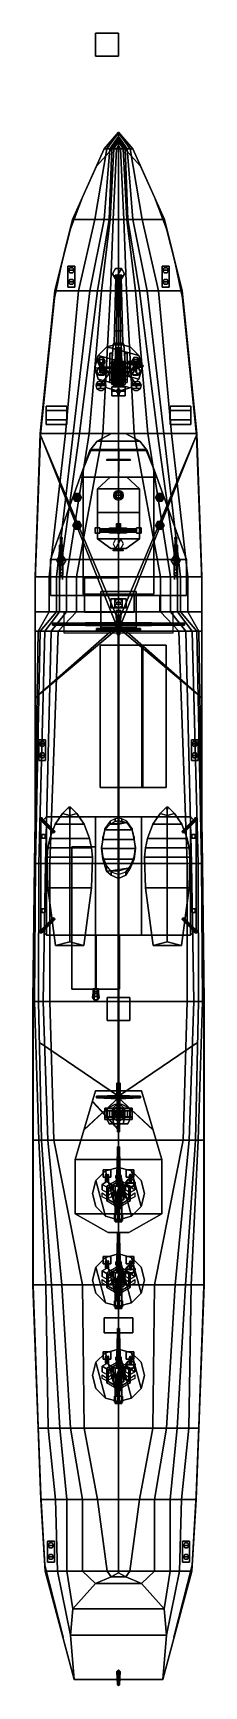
# Model space of a CAD drawing. Header units: millimetres. Extents: x -3.7 to 3.7, y -34 to 38.
import ezdxf

# ---------------------------------------------------------------- set-up
doc = ezdxf.new("R2010")
doc.units = ezdxf.units.MM
for name, color, linetype in [('barrel', 1, 'Continuous'), ('gun', 1, 'Continuous'), ('gun_mount', 3, 'Continuous'), ('railings', 3, 'Continuous'), ('sleeve', 5, 'Continuous'), ('tumb', 6, 'Continuous'), ('turret', 2, 'Continuous')]:
    doc.layers.add(name, color=color, linetype=linetype)

msp = doc.modelspace()

# ---------------------------------------------------------------- linework, layer by layer
for points in [[(0, 38, -2), (-1, 38, -2), (-1, 37, -2), (0, 37, -2)], [(0, 37, -2), (-1, 37, -2), (-1, 38, -2), (0, 38, -2)], [(0, 33.69, 4.37), (0, 33.65, 4.097), (-0.512, 32.959, 4.097), (-0.625, 32.959, 4.37)], [(0, 33.69, 4.37), (0, 33.69, 4.37), (-0.625, 32.959, 4.37), (0.625, 32.959, 4.37)], [(0, 33.65, 4.097), (0, 33.497, 3.327), (-0.382, 32.959, 3.327), (-0.512, 32.959, 4.097)], [(0, 33.497, 3.327), (0, 33.4, 2.778), (-0.296, 32.959, 2.778), (-0.382, 32.959, 3.327)], [(0, 33.4, 2.778), (0, 33.29, 2.153), (-0.21, 32.959, 2.153), (-0.296, 32.959, 2.778)], [(0, 33.29, 2.153), (0, 33.12, 1.103), (-0.086, 32.959, 1.103), (-0.21, 32.959, 2.153)], [(0, 33.12, 1.103), (0, 32.959, -0.012), (0, 32.959, -0.012), (-0.086, 32.959, 1.103)], [(0, 33.34, 4.37), (-0.08, 33.26, 4.37), (-0.05, 33.26, 8.14), (0, 33.31, 8.14)], [(-0.08, 33.26, 4.37), (0, 33.18, 4.37), (0, 33.21, 8.14), (-0.05, 33.26, 8.14)], [(0.05, 33.26, 8.14), (0, 33.31, 8.14), (-0.05, 33.26, 8.14), (0, 33.21, 8.14)], [(0.625, 32.959, 4.37), (0.512, 32.959, 4.097), (0, 33.65, 4.097), (0, 33.69, 4.37)], [(0.512, 32.959, 4.097), (0.382, 32.959, 3.327), (0, 33.497, 3.327), (0, 33.65, 4.097)], [(0.382, 32.959, 3.327), (0.296, 32.959, 2.778), (0, 33.4, 2.778), (0, 33.497, 3.327)], [(0.296, 32.959, 2.778), (0.21, 32.959, 2.153), (0, 33.29, 2.153), (0, 33.4, 2.778)], [(0.08, 33.26, 4.37), (0, 33.34, 4.37), (0, 33.31, 8.14), (0.05, 33.26, 8.14)], [(0.21, 32.959, 2.153), (0.086, 32.959, 1.103), (0, 33.12, 1.103), (0, 33.29, 2.153)], [(0, 33.18, 4.37), (0.08, 33.26, 4.37), (0.05, 33.26, 8.14), (0, 33.21, 8.14)], [(0.086, 32.959, 1.103), (0, 32.959, -0.012), (0, 32.959, -0.012), (0, 33.12, 1.103)], [(-0.625, 32.959, 4.37), (-0.512, 32.959, 4.097), (-1.039, 29.889, 0.959), (-2.003, 29.889, 4.26)], [(0.625, 32.959, 4.37), (-0.625, 32.959, 4.37), (-2.003, 29.889, 4.26), (2.003, 29.889, 4.26)], [(-0.512, 32.959, 4.097), (-0.382, 32.959, 3.327), (-0.619, 29.889, -0.786), (-1.039, 29.889, 0.959)], [(-0.382, 32.959, 3.327), (-0.296, 32.959, 2.778), (-0.409, 29.889, -1.453), (-0.619, 29.889, -0.786)], [(-0.296, 32.959, 2.778), (-0.21, 32.959, 2.153), (-0.366, 29.889, -1.62), (-0.409, 29.889, -1.453)], [(-0.21, 32.959, 2.153), (-0.086, 32.959, 1.103), (-0.237, 29.889, -1.895), (-0.366, 29.889, -1.62)], [(-0.086, 32.959, 1.103), (0, 32.959, -0.012), (0, 29.889, -2.315), (-0.237, 29.889, -1.895)], [(0.237, 29.889, -1.895), (0, 29.889, -2.315), (0, 32.959, -0.012), (0.086, 32.959, 1.103)], [(0.366, 29.889, -1.62), (0.237, 29.889, -1.895), (0.086, 32.959, 1.103), (0.21, 32.959, 2.153)], [(0.409, 29.889, -1.453), (0.366, 29.889, -1.62), (0.21, 32.959, 2.153), (0.296, 32.959, 2.778)], [(0.619, 29.889, -0.786), (0.409, 29.889, -1.453), (0.296, 32.959, 2.778), (0.382, 32.959, 3.327)], [(1.039, 29.889, 0.959), (0.619, 29.889, -0.786), (0.382, 32.959, 3.327), (0.512, 32.959, 4.097)], [(2.003, 29.889, 4.26), (1.039, 29.889, 0.959), (0.512, 32.959, 4.097), (0.625, 32.959, 4.37)], [(-2.003, 29.889, 4.26), (-1.039, 29.889, 0.959), (-1.75, 26.769, 0.95), (-2.773, 26.769, 4.19)], [(-2.773, 26.769, 4.19), (2.773, 26.769, 4.19), (2.003, 29.889, 4.26), (-2.003, 29.889, 4.26)], [(-1.039, 29.889, 0.959), (-0.619, 29.889, -0.786), (-1.244, 26.769, -0.795), (-1.75, 26.769, 0.95)], [(-0.619, 29.889, -0.786), (-0.409, 29.889, -1.453), (-0.91, 26.769, -1.463), (-1.244, 26.769, -0.795)], [(-0.409, 29.889, -1.453), (-0.366, 29.889, -1.62), (-0.738, 26.769, -1.737), (-0.91, 26.769, -1.463)], [(-0.366, 29.889, -1.62), (-0.237, 29.889, -1.895), (-0.345, 26.769, -2.136), (-0.738, 26.769, -1.737)], [(-0.237, 29.889, -1.895), (0, 29.889, -2.315), (0, 26.769, -2.324), (-0.345, 26.769, -2.136)], [(0.345, 26.769, -2.136), (0, 26.769, -2.324), (0, 29.889, -2.315), (0.237, 29.889, -1.895)], [(0.738, 26.769, -1.737), (0.345, 26.769, -2.136), (0.237, 29.889, -1.895), (0.366, 29.889, -1.62)], [(0.91, 26.769, -1.463), (0.738, 26.769, -1.737), (0.366, 29.889, -1.62), (0.409, 29.889, -1.453)], [(1.244, 26.769, -0.795), (0.91, 26.769, -1.463), (0.409, 29.889, -1.453), (0.619, 29.889, -0.786)], [(1.75, 26.769, 0.95), (1.244, 26.769, -0.795), (0.619, 29.889, -0.786), (1.039, 29.889, 0.959)], [(2.773, 26.769, 4.19), (1.75, 26.769, 0.95), (1.039, 29.889, 0.959), (2.003, 29.889, 4.26)], [(-0.13, 27.745, 4.19), (-0.26, 27.52, 4.19), (-0.26, 27.52, 5.19), (-0.13, 27.745, 5.19)], [(-0.13, 27.745, 5.19), (-0.26, 27.52, 5.19), (-0.13, 27.295, 5.19), (0.13, 27.745, 5.19)], [(-0.26, 27.52, 4.19), (-0.13, 27.295, 4.19), (-0.13, 27.295, 5.19), (-0.26, 27.52, 5.19)], [(0.13, 27.745, 4.19), (-0.13, 27.745, 4.19), (-0.13, 27.745, 5.19), (0.13, 27.745, 5.19)], [(0.13, 27.745, 5.19), (-0.13, 27.295, 5.19), (0.13, 27.295, 5.19), (0.26, 27.52, 5.19)], [(0.26, 27.52, 4.19), (0.13, 27.745, 4.19), (0.13, 27.745, 5.19), (0.26, 27.52, 5.19)], [(0.13, 27.295, 4.19), (0.26, 27.52, 4.19), (0.26, 27.52, 5.19), (0.13, 27.295, 5.19)], [(-2.773, 26.769, 4.19), (-1.75, 26.769, 0.95), (-2.316, 20.559, -0.202), (-3.414, 20.559, 4.04)], [(2.773, 26.769, 4.19), (-2.773, 26.769, 4.19), (-3.414, 20.559, 4.04), (3.414, 20.559, 4.04)], [(-1.75, 26.769, 0.95), (-1.244, 26.769, -0.795), (-1.982, 20.559, -1.085), (-2.316, 20.559, -0.202)], [(-1.244, 26.769, -0.795), (-0.91, 26.769, -1.463), (-1.707, 20.559, -1.505), (-1.982, 20.559, -1.085)], [(-0.91, 26.769, -1.463), (-0.738, 26.769, -1.737), (-1.282, 20.559, -1.85), (-1.707, 20.559, -1.505)], [(-0.738, 26.769, -1.737), (-0.345, 26.769, -2.136), (-0.684, 20.559, -2.179), (-1.282, 20.559, -1.85)], [(-0.345, 26.769, -2.136), (0, 26.769, -2.324), (0, 20.559, -2.367), (-0.684, 20.559, -2.179)], [(-0.13, 27.295, 4.19), (0.13, 27.295, 4.19), (0.13, 27.295, 5.19), (-0.13, 27.295, 5.19)], [(0.684, 20.559, -2.179), (0, 20.559, -2.367), (0, 26.769, -2.324), (0.345, 26.769, -2.136)], [(1.282, 20.559, -1.85), (0.684, 20.559, -2.179), (0.345, 26.769, -2.136), (0.738, 26.769, -1.737)], [(1.707, 20.559, -1.505), (1.282, 20.559, -1.85), (0.738, 26.769, -1.737), (0.91, 26.769, -1.463)], [(1.982, 20.559, -1.085), (1.707, 20.559, -1.505), (0.91, 26.769, -1.463), (1.244, 26.769, -0.795)], [(2.316, 20.559, -0.202), (1.982, 20.559, -1.085), (1.244, 26.769, -0.795), (1.75, 26.769, 0.95)], [(3.414, 20.559, 4.04), (2.316, 20.559, -0.202), (1.75, 26.769, 0.95), (2.773, 26.769, 4.19)], [(-2.25, 21.56, 5.016), (-2.25, 21.76, 4.67), (-3.15, 21.76, 4.67), (-3.15, 21.56, 5.016)], [(-2.25, 21.76, 4.67), (-2.25, 21.56, 4.324), (-3.15, 21.56, 4.324), (-3.15, 21.76, 4.67)], [(-3.15, 21.16, 5.016), (-3.15, 21.56, 5.016), (-3.15, 21.76, 4.67), (-3.15, 20.96, 4.67)], [(-3.15, 20.96, 4.67), (-3.15, 21.76, 4.67), (-3.15, 21.56, 4.324), (-3.15, 21.16, 4.324)], [(-2.25, 20.96, 4.67), (-2.25, 21.76, 4.67), (-2.25, 21.56, 5.016), (-2.25, 21.16, 5.016)], [(-2.25, 21.16, 4.324), (-2.25, 21.56, 4.324), (-2.25, 21.76, 4.67), (-2.25, 20.96, 4.67)], [(3.15, 21.56, 5.016), (3.15, 21.76, 4.67), (2.25, 21.76, 4.67), (2.25, 21.56, 5.016)], [(2.25, 21.16, 5.016), (2.25, 21.56, 5.016), (2.25, 21.76, 4.67), (2.25, 20.96, 4.67)], [(3.15, 21.76, 4.67), (3.15, 21.56, 4.324), (2.25, 21.56, 4.324), (2.25, 21.76, 4.67)], [(2.25, 20.96, 4.67), (2.25, 21.76, 4.67), (2.25, 21.56, 4.324), (2.25, 21.16, 4.324)], [(3.15, 20.96, 4.67), (3.15, 21.76, 4.67), (3.15, 21.56, 5.016), (3.15, 21.16, 5.016)], [(3.15, 21.16, 4.324), (3.15, 21.56, 4.324), (3.15, 21.76, 4.67), (3.15, 20.96, 4.67)], [(-3.16, 21.59, 4.05), (-3.16, 21.44, 4.78), (-3.16, 21.27, 4.78), (-3.16, 21.18, 4.05)], [(-2.25, 21.16, 5.016), (-2.25, 21.56, 5.016), (-3.15, 21.56, 5.016), (-3.15, 21.16, 5.016)], [(-2.25, 21.56, 4.324), (-2.25, 21.16, 4.324), (-3.15, 21.16, 4.324), (-3.15, 21.56, 4.324)], [(-2.25, 20.96, 4.67), (-2.25, 21.16, 5.016), (-3.15, 21.16, 5.016), (-3.15, 20.96, 4.67)], [(-2.25, 21.16, 4.324), (-2.25, 20.96, 4.67), (-3.15, 20.96, 4.67), (-3.15, 21.16, 4.324)], [(-2.24, 21.59, 4.05), (-2.24, 21.44, 4.78), (-2.24, 21.27, 4.78), (-2.24, 21.18, 4.05)], [(2.24, 21.59, 4.05), (2.24, 21.44, 4.78), (2.24, 21.27, 4.78), (2.24, 21.18, 4.05)], [(3.15, 21.56, 4.324), (3.15, 21.16, 4.324), (2.25, 21.16, 4.324), (2.25, 21.56, 4.324)], [(3.15, 21.16, 5.016), (3.15, 21.56, 5.016), (2.25, 21.56, 5.016), (2.25, 21.16, 5.016)], [(3.15, 20.96, 4.67), (3.15, 21.16, 5.016), (2.25, 21.16, 5.016), (2.25, 20.96, 4.67)], [(3.15, 21.16, 4.324), (3.15, 20.96, 4.67), (2.25, 20.96, 4.67), (2.25, 21.16, 4.324)], [(3.16, 21.59, 4.05), (3.16, 21.44, 4.78), (3.16, 21.27, 4.78), (3.16, 21.18, 4.05)], [(-3.414, 20.559, 4.04), (-2.316, 20.559, -0.202), (-3.021, 14.329, -0.253), (-3.64, 14.329, 3.87)], [(3.414, 20.559, 4.04), (-3.414, 20.559, 4.04), (-3.64, 14.329, 3.87), (3.64, 14.329, 3.87)], [(-3.41, 20.49, 4.09), (0, 11.98, 17.56), (0, 11.98, 17.59), (-3.41, 20.49, 4.13)], [(-3.41, 20.49, 4.13), (0, 11.98, 17.59), (0, 11.98, 17.56), (-3.41, 20.49, 4.09)], [(-3.41, 20.49, 4.13), (0, 12.4, 10.32), (0, 12.4, 10.29), (-3.41, 20.49, 4.09)], [(-3.41, 20.49, 4.09), (0, 12.4, 10.29), (0, 12.4, 10.32), (-3.41, 20.49, 4.13)], [(-2.316, 20.559, -0.202), (-1.982, 20.559, -1.085), (-2.709, 14.329, -1.244), (-3.021, 14.329, -0.253)], [(-1.982, 20.559, -1.085), (-1.707, 20.559, -1.505), (-2.574, 14.329, -1.481), (-2.709, 14.329, -1.244)], [(-1.707, 20.559, -1.505), (-1.282, 20.559, -1.85), (-2.262, 14.329, -1.772), (-2.574, 14.329, -1.481)], [(-1.282, 20.559, -1.85), (-0.684, 20.559, -2.179), (-1.836, 14.329, -1.96), (-2.262, 14.329, -1.772)], [(-0.684, 20.559, -2.179), (0, 20.559, -2.367), (0, 14.329, -2.418), (-1.836, 14.329, -1.96)], [(-1.25, 19.83, 8.15), (-0.93, 20.23, 8.15), (-0.93, 20.23, 6.02), (-1.25, 19.83, 6.02)], [(0.93, 20.23, 8.15), (-0.93, 20.23, 8.15), (-1.25, 19.83, 8.15), (1.25, 19.83, 8.15)], [(-1.25, 19.83, 6.02), (-0.93, 20.23, 6.02), (0.93, 20.23, 6.02), (1.25, 19.83, 6.02)], [(-0.93, 20.23, 8.15), (-0.31, 20.56, 8.06), (-0.31, 20.56, 6.02), (-0.93, 20.23, 6.02)], [(0.31, 20.56, 8.06), (-0.31, 20.56, 8.06), (-0.93, 20.23, 8.15), (0.93, 20.23, 8.15)], [(-0.93, 20.23, 6.02), (-0.31, 20.56, 6.02), (0.31, 20.56, 6.02), (0.93, 20.23, 6.02)], [(0.31, 20.56, 6.02), (-0.31, 20.56, 6.02), (-0.31, 20.56, 8.06), (0.31, 20.56, 8.06)], [(1.836, 14.329, -1.96), (0, 14.329, -2.418), (0, 20.559, -2.367), (0.684, 20.559, -2.179)], [(3.41, 20.49, 4.13), (0, 11.98, 17.59), (0, 11.98, 17.56), (3.41, 20.49, 4.09)], [(3.41, 20.49, 4.09), (0, 11.98, 17.56), (0, 11.98, 17.59), (3.41, 20.49, 4.13)], [(3.41, 20.49, 4.13), (0, 12.4, 10.32), (0, 12.4, 10.29), (3.41, 20.49, 4.09)], [(3.41, 20.49, 4.09), (0, 12.4, 10.29), (0, 12.4, 10.32), (3.41, 20.49, 4.13)], [(0.93, 20.23, 6.02), (0.31, 20.56, 6.02), (0.31, 20.56, 8.06), (0.93, 20.23, 8.15)], [(2.262, 14.329, -1.772), (1.836, 14.329, -1.96), (0.684, 20.559, -2.179), (1.282, 20.559, -1.85)], [(1.25, 19.83, 6.02), (0.93, 20.23, 6.02), (0.93, 20.23, 8.15), (1.25, 19.83, 8.15)], [(2.574, 14.329, -1.481), (2.262, 14.329, -1.772), (1.282, 20.559, -1.85), (1.707, 20.559, -1.505)], [(2.709, 14.329, -1.244), (2.574, 14.329, -1.481), (1.707, 20.559, -1.505), (1.982, 20.559, -1.085)], [(3.021, 14.329, -0.253), (2.709, 14.329, -1.244), (1.982, 20.559, -1.085), (2.316, 20.559, -0.202)], [(3.64, 14.329, 3.87), (3.021, 14.329, -0.253), (2.316, 20.559, -0.202), (3.414, 20.559, 4.04)], [(-1.67, 18.66, 8.15), (-1.25, 19.83, 8.15), (-1.25, 19.83, 6.02), (-1.67, 18.66, 6.02)], [(1.25, 19.83, 8.15), (-1.25, 19.83, 8.15), (-1.67, 18.66, 8.15), (1.67, 18.66, 8.15)], [(-1.67, 18.66, 6.02), (-1.25, 19.83, 6.02), (1.25, 19.83, 6.02), (1.67, 18.66, 6.02)], [(-1.54, 19.01, 6.02), (-1.19, 19.87, 6.02), (-1.19, 19.87, 3.87), (-1.54, 19.01, 3.87)], [(-1.19, 19.87, 6.02), (1.19, 19.87, 6.02), (1.19, 19.87, 3.87), (-1.19, 19.87, 3.87)], [(-0.007, 19.902, 9.16), (-0.007, 19.928, 9.16), (-0.007, 19.776, 8.794), (-0.007, 19.758, 8.812)], [(-0.007, 19.928, 9.16), (0.015, 19.915, 9.16), (0.015, 19.767, 8.803), (-0.007, 19.776, 8.794)], [(-0.007, 19.758, 9.508), (-0.007, 19.776, 9.526), (-0.007, 19.928, 9.16), (-0.007, 19.902, 9.16)], [(-0.007, 19.776, 9.526), (0.015, 19.767, 9.517), (0.015, 19.915, 9.16), (-0.007, 19.928, 9.16)], [(0.015, 19.915, 9.16), (-0.007, 19.902, 9.16), (-0.007, 19.758, 8.812), (0.015, 19.767, 8.803)], [(0.015, 19.767, 9.517), (-0.007, 19.758, 9.508), (-0.007, 19.902, 9.16), (0.015, 19.915, 9.16)], [(-0.007, 19.758, 8.812), (-0.007, 19.776, 8.794), (-0.007, 19.41, 8.642), (-0.007, 19.41, 8.668)], [(-0.007, 19.776, 8.794), (0.015, 19.767, 8.803), (0.015, 19.41, 8.655), (-0.007, 19.41, 8.642)], [(-0.007, 19.41, 9.652), (-0.007, 19.41, 9.678), (-0.007, 19.776, 9.526), (-0.007, 19.758, 9.508)], [(-0.007, 19.41, 9.678), (0.015, 19.41, 9.665), (0.015, 19.767, 9.517), (-0.007, 19.776, 9.526)], [(0.015, 19.767, 8.803), (-0.007, 19.758, 8.812), (-0.007, 19.41, 8.668), (0.015, 19.41, 8.655)], [(0.015, 19.41, 9.665), (-0.007, 19.41, 9.652), (-0.007, 19.758, 9.508), (0.015, 19.767, 9.517)], [(1.19, 19.87, 6.02), (1.54, 19.01, 6.02), (1.54, 19.01, 3.87), (1.19, 19.87, 3.87)], [(1.67, 18.66, 6.02), (1.25, 19.83, 6.02), (1.25, 19.83, 8.15), (1.67, 18.66, 8.15)], [(-1.54, 13.57, 3.87), (-1.54, 13.57, 6.02), (-1.54, 19.01, 6.02), (-1.54, 19.01, 3.87)], [(-0.518, 19.402, 9.16), (-0.505, 19.425, 9.16), (-0.357, 19.425, 8.803), (-0.366, 19.402, 8.794)], [(-0.366, 19.402, 9.526), (-0.357, 19.425, 9.517), (-0.505, 19.425, 9.16), (-0.518, 19.402, 9.16)], [(-0.492, 19.402, 9.16), (-0.518, 19.402, 9.16), (-0.366, 19.402, 8.794), (-0.348, 19.402, 8.812)], [(-0.348, 19.402, 9.508), (-0.366, 19.402, 9.526), (-0.518, 19.402, 9.16), (-0.492, 19.402, 9.16)], [(-0.505, 19.425, 9.16), (-0.492, 19.402, 9.16), (-0.348, 19.402, 8.812), (-0.357, 19.425, 8.803)], [(-0.357, 19.425, 9.517), (-0.348, 19.402, 9.508), (-0.492, 19.402, 9.16), (-0.505, 19.425, 9.16)], [(-0.366, 19.402, 8.794), (-0.357, 19.425, 8.803), (0, 19.425, 8.655), (0, 19.402, 8.642)], [(0, 19.402, 9.678), (0, 19.425, 9.665), (-0.357, 19.425, 9.517), (-0.366, 19.402, 9.526)], [(-0.348, 19.402, 8.812), (-0.366, 19.402, 8.794), (0, 19.402, 8.642), (0, 19.402, 8.668)], [(0, 19.402, 9.652), (0, 19.402, 9.678), (-0.366, 19.402, 9.526), (-0.348, 19.402, 9.508)], [(-0.357, 19.425, 8.803), (-0.348, 19.402, 8.812), (0, 19.402, 8.668), (0, 19.425, 8.655)], [(0, 19.425, 9.665), (0, 19.402, 9.652), (-0.348, 19.402, 9.508), (-0.357, 19.425, 9.517)], [(0.015, 19.41, 8.15), (-0.007, 19.423, 8.15), (-0.007, 19.423, 8.66), (0.015, 19.41, 8.66)], [(-0.007, 19.423, 8.15), (-0.007, 19.397, 8.15), (-0.007, 19.397, 8.67), (-0.007, 19.423, 8.66)], [(-0.007, 19.397, 8.15), (0.015, 19.41, 8.15), (0.015, 19.41, 8.66), (-0.007, 19.397, 8.67)], [(0.015, 19.41, 8.655), (-0.007, 19.41, 8.668), (-0.007, 19.062, 8.812), (0.015, 19.053, 8.803)], [(-0.007, 19.41, 8.668), (-0.007, 19.41, 8.642), (-0.007, 19.044, 8.794), (-0.007, 19.062, 8.812)], [(-0.007, 19.41, 8.642), (0.015, 19.41, 8.655), (0.015, 19.053, 8.803), (-0.007, 19.044, 8.794)], [(0.015, 19.053, 9.517), (-0.007, 19.062, 9.508), (-0.007, 19.41, 9.652), (0.015, 19.41, 9.665)], [(-0.007, 19.062, 9.508), (-0.007, 19.044, 9.526), (-0.007, 19.41, 9.678), (-0.007, 19.41, 9.652)], [(-0.007, 19.044, 9.526), (0.015, 19.053, 9.517), (0.015, 19.41, 9.665), (-0.007, 19.41, 9.678)], [(0.015, 19.053, 8.803), (-0.007, 19.062, 8.812), (-0.007, 18.918, 9.16), (0.015, 18.905, 9.16)], [(-0.007, 19.062, 8.812), (-0.007, 19.044, 8.794), (-0.007, 18.892, 9.16), (-0.007, 18.918, 9.16)], [(0.015, 18.905, 9.16), (-0.007, 18.918, 9.16), (-0.007, 19.062, 9.508), (0.015, 19.053, 9.517)], [(-0.007, 18.918, 9.16), (-0.007, 18.892, 9.16), (-0.007, 19.044, 9.526), (-0.007, 19.062, 9.508)], [(-0.007, 19.044, 8.794), (0.015, 19.053, 8.803), (0.015, 18.905, 9.16), (-0.007, 18.892, 9.16)], [(-0.007, 18.892, 9.16), (0.015, 18.905, 9.16), (0.015, 19.053, 9.517), (-0.007, 19.044, 9.526)], [(0, 19.425, 8.655), (0, 19.402, 8.668), (0.348, 19.402, 8.812), (0.357, 19.425, 8.803)], [(0, 19.402, 8.642), (0, 19.425, 8.655), (0.357, 19.425, 8.803), (0.366, 19.402, 8.794)], [(0.357, 19.425, 9.517), (0.348, 19.402, 9.508), (0, 19.402, 9.652), (0, 19.425, 9.665)], [(0.366, 19.402, 9.526), (0.357, 19.425, 9.517), (0, 19.425, 9.665), (0, 19.402, 9.678)], [(0, 19.402, 8.668), (0, 19.402, 8.642), (0.366, 19.402, 8.794), (0.348, 19.402, 8.812)], [(0.348, 19.402, 9.508), (0.366, 19.402, 9.526), (0, 19.402, 9.678), (0, 19.402, 9.652)], [(0.357, 19.425, 8.803), (0.348, 19.402, 8.812), (0.492, 19.402, 9.16), (0.505, 19.425, 9.16)], [(0.505, 19.425, 9.16), (0.492, 19.402, 9.16), (0.348, 19.402, 9.508), (0.357, 19.425, 9.517)], [(0.348, 19.402, 8.812), (0.366, 19.402, 8.794), (0.518, 19.402, 9.16), (0.492, 19.402, 9.16)], [(0.492, 19.402, 9.16), (0.518, 19.402, 9.16), (0.366, 19.402, 9.526), (0.348, 19.402, 9.508)], [(0.366, 19.402, 8.794), (0.357, 19.425, 8.803), (0.505, 19.425, 9.16), (0.518, 19.402, 9.16)], [(0.518, 19.402, 9.16), (0.505, 19.425, 9.16), (0.357, 19.425, 9.517), (0.366, 19.402, 9.526)], [(1.54, 19.01, 3.87), (1.54, 19.01, 6.02), (1.54, 13.57, 6.02), (1.54, 13.57, 3.87)], [(-2.97, 15.07, 7.27), (-1.67, 18.66, 7.27), (-1.67, 18.66, 6.02), (-2.97, 15.07, 6.02)], [(1.67, 18.66, 6.13), (-1.67, 18.66, 6.13), (-2.97, 15.07, 6.13), (2.97, 15.07, 6.13)], [(-2.97, 15.07, 6.02), (-1.67, 18.66, 6.02), (1.67, 18.66, 6.02), (2.97, 15.07, 6.02)], [(-2.97, 15.07, 6.02), (-1.67, 18.66, 6.02), (-1.67, 18.66, 7.27), (-2.97, 15.07, 7.27)], [(1.67, 18.66, 8.15), (-1.67, 18.66, 8.15), (-1.67, 18.66, 6.02), (1.67, 18.66, 6.02)], [(0.36, 18.66, 6.8), (-0.36, 18.66, 6.8), (-0.91, 18.15, 6.8), (0.91, 18.15, 6.8)], [(-0.91, 18.15, 6.8), (-0.36, 18.66, 6.8), (-0.36, 18.66, 6.13), (-0.91, 18.15, 6.13)], [(-0.91, 15.98, 6.8), (-0.91, 18.15, 6.8), (-0.91, 18.15, 6.13), (-0.91, 15.98, 6.13)], [(0.91, 18.15, 6.8), (-0.91, 18.15, 6.8), (-0.91, 15.98, 6.8), (0.91, 15.98, 6.8)], [(0.36, 18.66, 6.13), (-0.36, 18.66, 6.13), (-0.36, 18.66, 6.8), (0.36, 18.66, 6.8)], [(-0.105, 17.961, 8.122), (-0.182, 17.922, 8.189), (-0.182, 17.975, 8.28), (-0.105, 18.052, 8.28)], [(-0.105, 18.052, 8.28), (-0.182, 17.975, 8.28), (-0.182, 17.922, 8.371), (-0.105, 17.961, 8.438)], [(-0.075, 18.01, 6.8), (-0.15, 17.88, 6.8), (-0.15, 17.88, 8.1), (-0.075, 18.01, 8.1)], [(0.075, 18.01, 8.1), (-0.075, 18.01, 8.1), (-0.15, 17.88, 8.1), (0.15, 17.88, 8.1)], [(0, 17.975, 8.098), (-0.105, 17.961, 8.122), (-0.105, 18.052, 8.28), (0, 18.08, 8.28)], [(0, 18.08, 8.28), (-0.105, 18.052, 8.28), (-0.105, 17.961, 8.438), (0, 17.975, 8.462)], [(0.075, 18.01, 6.8), (-0.075, 18.01, 6.8), (-0.075, 18.01, 8.1), (0.075, 18.01, 8.1)], [(0.105, 17.961, 8.122), (0, 17.975, 8.098), (0, 18.08, 8.28), (0.105, 18.052, 8.28)], [(0.105, 18.052, 8.28), (0, 18.08, 8.28), (0, 17.975, 8.462), (0.105, 17.961, 8.438)], [(0.15, 17.88, 6.8), (0.075, 18.01, 6.8), (0.075, 18.01, 8.1), (0.15, 17.88, 8.1)], [(0.182, 17.922, 8.189), (0.105, 17.961, 8.122), (0.105, 18.052, 8.28), (0.182, 17.975, 8.28)], [(0.182, 17.975, 8.28), (0.105, 18.052, 8.28), (0.105, 17.961, 8.438), (0.182, 17.922, 8.371)], [(0.91, 18.15, 6.13), (0.36, 18.66, 6.13), (0.36, 18.66, 6.8), (0.91, 18.15, 6.8)], [(0.91, 15.98, 6.13), (0.91, 18.15, 6.13), (0.91, 18.15, 6.8), (0.91, 15.98, 6.8)], [(2.97, 15.07, 6.02), (1.67, 18.66, 6.02), (1.67, 18.66, 7.27), (2.97, 15.07, 7.27)], [(2.97, 15.07, 7.27), (1.67, 18.66, 7.27), (1.67, 18.66, 6.02), (2.97, 15.07, 6.02)], [(-1.99, 17.78, 4.3), (-1.895, 17.945, 4.3), (-1.705, 17.945, 4.3), (-1.61, 17.78, 4.3)], [(-1.882, 17.922, 4.395), (-1.895, 17.945, 4.3), (-1.99, 17.78, 4.3), (-1.965, 17.78, 4.395)], [(-1.895, 17.615, 4.3), (-1.99, 17.78, 4.3), (-1.61, 17.78, 4.3), (-1.705, 17.615, 4.3)], [(-1.965, 17.78, 4.395), (-1.99, 17.78, 4.3), (-1.895, 17.615, 4.3), (-1.882, 17.637, 4.395)], [(-1.847, 17.862, 4.465), (-1.882, 17.922, 4.395), (-1.965, 17.78, 4.395), (-1.895, 17.78, 4.465)], [(-1.895, 17.78, 4.465), (-1.965, 17.78, 4.395), (-1.882, 17.637, 4.395), (-1.847, 17.698, 4.465)], [(-1.718, 17.922, 4.395), (-1.705, 17.945, 4.3), (-1.895, 17.945, 4.3), (-1.882, 17.922, 4.395)], [(-1.8, 17.78, 4.49), (-1.847, 17.862, 4.465), (-1.895, 17.78, 4.465), (-1.8, 17.78, 4.49)], [(-1.8, 17.78, 4.49), (-1.895, 17.78, 4.465), (-1.847, 17.698, 4.465), (-1.8, 17.78, 4.49)], [(-1.882, 17.637, 4.395), (-1.895, 17.615, 4.3), (-1.705, 17.615, 4.3), (-1.718, 17.637, 4.395)], [(-1.845, 17.858, 3.96), (-1.89, 17.78, 3.96), (-1.89, 17.78, 4.3), (-1.845, 17.858, 4.3)], [(-1.89, 17.78, 3.96), (-1.845, 17.702, 3.95), (-1.845, 17.702, 4.3), (-1.89, 17.78, 4.3)], [(-1.753, 17.862, 4.465), (-1.718, 17.922, 4.395), (-1.882, 17.922, 4.395), (-1.847, 17.862, 4.465)], [(-1.847, 17.698, 4.465), (-1.882, 17.637, 4.395), (-1.718, 17.637, 4.395), (-1.753, 17.698, 4.465)], [(-1.8, 17.78, 4.49), (-1.753, 17.862, 4.465), (-1.847, 17.862, 4.465), (-1.8, 17.78, 4.49)], [(-1.8, 17.78, 4.49), (-1.847, 17.698, 4.465), (-1.753, 17.698, 4.465), (-1.8, 17.78, 4.49)], [(-1.755, 17.858, 3.96), (-1.845, 17.858, 3.96), (-1.845, 17.858, 4.3), (-1.755, 17.858, 4.3)], [(-1.845, 17.702, 3.95), (-1.755, 17.702, 3.95), (-1.755, 17.702, 4.3), (-1.845, 17.702, 4.3)], [(-1.8, 17.78, 4.49), (-1.705, 17.78, 4.465), (-1.753, 17.862, 4.465), (-1.8, 17.78, 4.49)], [(-1.8, 17.78, 4.49), (-1.753, 17.698, 4.465), (-1.705, 17.78, 4.465), (-1.8, 17.78, 4.49)], [(-1.71, 17.78, 3.96), (-1.755, 17.858, 3.96), (-1.755, 17.858, 4.3), (-1.71, 17.78, 4.3)], [(-1.755, 17.702, 3.95), (-1.71, 17.78, 3.96), (-1.71, 17.78, 4.3), (-1.755, 17.702, 4.3)], [(-1.705, 17.78, 4.465), (-1.635, 17.78, 4.395), (-1.718, 17.922, 4.395), (-1.753, 17.862, 4.465)], [(-1.753, 17.698, 4.465), (-1.718, 17.637, 4.395), (-1.635, 17.78, 4.395), (-1.705, 17.78, 4.465)], [(-1.635, 17.78, 4.395), (-1.61, 17.78, 4.3), (-1.705, 17.945, 4.3), (-1.718, 17.922, 4.395)], [(-1.718, 17.637, 4.395), (-1.705, 17.615, 4.3), (-1.61, 17.78, 4.3), (-1.635, 17.78, 4.395)], [(-0.182, 17.922, 8.189), (-0.21, 17.87, 8.28), (-0.21, 17.87, 8.28), (-0.182, 17.975, 8.28)], [(-0.182, 17.975, 8.28), (-0.21, 17.87, 8.28), (-0.21, 17.87, 8.28), (-0.182, 17.922, 8.371)], [(-0.182, 17.817, 8.189), (-0.21, 17.87, 8.28), (-0.21, 17.87, 8.28), (-0.182, 17.922, 8.189)], [(-0.182, 17.922, 8.371), (-0.21, 17.87, 8.28), (-0.21, 17.87, 8.28), (-0.182, 17.817, 8.371)], [(-0.182, 17.765, 8.28), (-0.21, 17.87, 8.28), (-0.21, 17.87, 8.28), (-0.182, 17.817, 8.189)], [(-0.182, 17.817, 8.371), (-0.21, 17.87, 8.28), (-0.21, 17.87, 8.28), (-0.182, 17.765, 8.28)], [(-0.105, 17.779, 8.123), (-0.182, 17.817, 8.189), (-0.182, 17.922, 8.189), (-0.105, 17.961, 8.122)], [(-0.105, 17.961, 8.438), (-0.182, 17.922, 8.371), (-0.182, 17.817, 8.371), (-0.105, 17.779, 8.438)], [(-0.105, 17.688, 8.28), (-0.182, 17.765, 8.28), (-0.182, 17.817, 8.189), (-0.105, 17.779, 8.123)], [(-0.105, 17.779, 8.438), (-0.182, 17.817, 8.371), (-0.182, 17.765, 8.28), (-0.105, 17.688, 8.28)], [(-0.15, 17.88, 6.8), (-0.075, 17.75, 6.8), (-0.075, 17.75, 8.1), (-0.15, 17.88, 8.1)], [(0.15, 17.88, 8.1), (-0.15, 17.88, 8.1), (-0.075, 17.75, 8.1), (0.075, 17.75, 8.1)], [(0, 17.765, 8.098), (-0.105, 17.779, 8.123), (-0.105, 17.961, 8.122), (0, 17.975, 8.098)], [(0, 17.975, 8.462), (-0.105, 17.961, 8.438), (-0.105, 17.779, 8.438), (0, 17.765, 8.462)], [(0, 17.66, 8.28), (-0.105, 17.688, 8.28), (-0.105, 17.779, 8.123), (0, 17.765, 8.098)], [(0, 17.765, 8.462), (-0.105, 17.779, 8.438), (-0.105, 17.688, 8.28), (0, 17.66, 8.28)], [(-0.075, 17.75, 6.8), (0.075, 17.75, 6.8), (0.075, 17.75, 8.1), (-0.075, 17.75, 8.1)], [(0.105, 17.779, 8.123), (0, 17.765, 8.098), (0, 17.975, 8.098), (0.105, 17.961, 8.122)], [(0.105, 17.961, 8.438), (0, 17.975, 8.462), (0, 17.765, 8.462), (0.105, 17.779, 8.438)], [(0.105, 17.688, 8.28), (0, 17.66, 8.28), (0, 17.765, 8.098), (0.105, 17.779, 8.123)], [(0.105, 17.779, 8.438), (0, 17.765, 8.462), (0, 17.66, 8.28), (0.105, 17.688, 8.28)], [(0.075, 17.75, 6.8), (0.15, 17.88, 6.8), (0.15, 17.88, 8.1), (0.075, 17.75, 8.1)], [(0.182, 17.817, 8.189), (0.105, 17.779, 8.123), (0.105, 17.961, 8.122), (0.182, 17.922, 8.189)], [(0.182, 17.922, 8.371), (0.105, 17.961, 8.438), (0.105, 17.779, 8.438), (0.182, 17.817, 8.371)], [(0.182, 17.765, 8.28), (0.105, 17.688, 8.28), (0.105, 17.779, 8.123), (0.182, 17.817, 8.189)], [(0.182, 17.817, 8.371), (0.105, 17.779, 8.438), (0.105, 17.688, 8.28), (0.182, 17.765, 8.28)], [(0.21, 17.87, 8.28), (0.182, 17.922, 8.189), (0.182, 17.975, 8.28), (0.21, 17.87, 8.28)], [(0.21, 17.87, 8.28), (0.182, 17.975, 8.28), (0.182, 17.922, 8.371), (0.21, 17.87, 8.28)], [(0.21, 17.87, 8.28), (0.182, 17.817, 8.189), (0.182, 17.922, 8.189), (0.21, 17.87, 8.28)], [(0.21, 17.87, 8.28), (0.182, 17.922, 8.371), (0.182, 17.817, 8.371), (0.21, 17.87, 8.28)], [(0.21, 17.87, 8.28), (0.182, 17.765, 8.28), (0.182, 17.817, 8.189), (0.21, 17.87, 8.28)], [(0.21, 17.87, 8.28), (0.182, 17.817, 8.371), (0.182, 17.765, 8.28), (0.21, 17.87, 8.28)], [(1.61, 17.78, 4.3), (1.705, 17.945, 4.3), (1.895, 17.945, 4.3), (1.99, 17.78, 4.3)], [(1.718, 17.922, 4.395), (1.705, 17.945, 4.3), (1.61, 17.78, 4.3), (1.635, 17.78, 4.395)], [(1.705, 17.615, 4.3), (1.61, 17.78, 4.3), (1.99, 17.78, 4.3), (1.895, 17.615, 4.3)], [(1.635, 17.78, 4.395), (1.61, 17.78, 4.3), (1.705, 17.615, 4.3), (1.718, 17.637, 4.395)], [(1.753, 17.862, 4.465), (1.718, 17.922, 4.395), (1.635, 17.78, 4.395), (1.705, 17.78, 4.465)], [(1.705, 17.78, 4.465), (1.635, 17.78, 4.395), (1.718, 17.637, 4.395), (1.753, 17.698, 4.465)], [(1.882, 17.922, 4.395), (1.895, 17.945, 4.3), (1.705, 17.945, 4.3), (1.718, 17.922, 4.395)], [(1.8, 17.78, 4.49), (1.753, 17.862, 4.465), (1.705, 17.78, 4.465), (1.8, 17.78, 4.49)], [(1.8, 17.78, 4.49), (1.705, 17.78, 4.465), (1.753, 17.698, 4.465), (1.8, 17.78, 4.49)], [(1.718, 17.637, 4.395), (1.705, 17.615, 4.3), (1.895, 17.615, 4.3), (1.882, 17.637, 4.395)], [(1.755, 17.858, 3.96), (1.71, 17.78, 3.96), (1.71, 17.78, 4.3), (1.755, 17.858, 4.3)], [(1.71, 17.78, 3.96), (1.755, 17.702, 3.95), (1.755, 17.702, 4.3), (1.71, 17.78, 4.3)], [(1.847, 17.862, 4.465), (1.882, 17.922, 4.395), (1.718, 17.922, 4.395), (1.753, 17.862, 4.465)], [(1.753, 17.698, 4.465), (1.718, 17.637, 4.395), (1.882, 17.637, 4.395), (1.847, 17.698, 4.465)], [(1.8, 17.78, 4.49), (1.847, 17.862, 4.465), (1.753, 17.862, 4.465), (1.8, 17.78, 4.49)], [(1.8, 17.78, 4.49), (1.753, 17.698, 4.465), (1.847, 17.698, 4.465), (1.8, 17.78, 4.49)], [(1.845, 17.858, 3.96), (1.755, 17.858, 3.96), (1.755, 17.858, 4.3), (1.845, 17.858, 4.3)], [(1.755, 17.702, 3.95), (1.845, 17.702, 3.95), (1.845, 17.702, 4.3), (1.755, 17.702, 4.3)], [(1.8, 17.78, 4.49), (1.895, 17.78, 4.465), (1.847, 17.862, 4.465), (1.8, 17.78, 4.49)], [(1.8, 17.78, 4.49), (1.847, 17.698, 4.465), (1.895, 17.78, 4.465), (1.8, 17.78, 4.49)], [(1.89, 17.78, 3.96), (1.845, 17.858, 3.96), (1.845, 17.858, 4.3), (1.89, 17.78, 4.3)], [(1.845, 17.702, 3.95), (1.89, 17.78, 3.96), (1.89, 17.78, 4.3), (1.845, 17.702, 4.3)], [(1.895, 17.78, 4.465), (1.965, 17.78, 4.395), (1.882, 17.922, 4.395), (1.847, 17.862, 4.465)], [(1.847, 17.698, 4.465), (1.882, 17.637, 4.395), (1.965, 17.78, 4.395), (1.895, 17.78, 4.465)], [(1.965, 17.78, 4.395), (1.99, 17.78, 4.3), (1.895, 17.945, 4.3), (1.882, 17.922, 4.395)], [(1.882, 17.637, 4.395), (1.895, 17.615, 4.3), (1.99, 17.78, 4.3), (1.965, 17.78, 4.395)], [(-1.99, 16.56, 4.27), (-1.895, 16.725, 4.27), (-1.705, 16.725, 4.27), (-1.61, 16.56, 4.27)], [(-1.882, 16.703, 4.365), (-1.895, 16.725, 4.27), (-1.99, 16.56, 4.27), (-1.965, 16.56, 4.365)], [(-1.895, 16.395, 4.27), (-1.99, 16.56, 4.27), (-1.61, 16.56, 4.27), (-1.705, 16.395, 4.27)], [(-1.965, 16.56, 4.365), (-1.99, 16.56, 4.27), (-1.895, 16.395, 4.27), (-1.882, 16.418, 4.365)], [(-1.847, 16.642, 4.435), (-1.882, 16.703, 4.365), (-1.965, 16.56, 4.365), (-1.895, 16.56, 4.435)], [(-1.895, 16.56, 4.435), (-1.965, 16.56, 4.365), (-1.882, 16.418, 4.365), (-1.847, 16.478, 4.435)], [(-1.718, 16.703, 4.365), (-1.705, 16.725, 4.27), (-1.895, 16.725, 4.27), (-1.882, 16.703, 4.365)], [(-1.8, 16.56, 4.46), (-1.847, 16.642, 4.435), (-1.895, 16.56, 4.435), (-1.8, 16.56, 4.46)], [(-1.8, 16.56, 4.46), (-1.895, 16.56, 4.435), (-1.847, 16.478, 4.435), (-1.8, 16.56, 4.46)], [(-1.845, 16.638, 3.93), (-1.89, 16.56, 3.93), (-1.89, 16.56, 4.27), (-1.845, 16.638, 4.27)], [(-1.89, 16.56, 3.93), (-1.845, 16.482, 3.92), (-1.845, 16.482, 4.27), (-1.89, 16.56, 4.27)], [(-1.753, 16.642, 4.435), (-1.718, 16.703, 4.365), (-1.882, 16.703, 4.365), (-1.847, 16.642, 4.435)], [(-1.8, 16.56, 4.46), (-1.753, 16.642, 4.435), (-1.847, 16.642, 4.435), (-1.8, 16.56, 4.46)], [(-1.8, 16.56, 4.46), (-1.847, 16.478, 4.435), (-1.753, 16.478, 4.435), (-1.8, 16.56, 4.46)], [(-1.755, 16.638, 3.93), (-1.845, 16.638, 3.93), (-1.845, 16.638, 4.27), (-1.755, 16.638, 4.27)], [(-1.8, 16.56, 4.46), (-1.705, 16.56, 4.435), (-1.753, 16.642, 4.435), (-1.8, 16.56, 4.46)], [(-1.8, 16.56, 4.46), (-1.753, 16.478, 4.435), (-1.705, 16.56, 4.435), (-1.8, 16.56, 4.46)], [(-1.71, 16.56, 3.93), (-1.755, 16.638, 3.93), (-1.755, 16.638, 4.27), (-1.71, 16.56, 4.27)], [(-1.755, 16.482, 3.92), (-1.71, 16.56, 3.93), (-1.71, 16.56, 4.27), (-1.755, 16.482, 4.27)], [(-1.705, 16.56, 4.435), (-1.635, 16.56, 4.365), (-1.718, 16.703, 4.365), (-1.753, 16.642, 4.435)], [(-1.753, 16.478, 4.435), (-1.718, 16.418, 4.365), (-1.635, 16.56, 4.365), (-1.705, 16.56, 4.435)], [(-1.635, 16.56, 4.365), (-1.61, 16.56, 4.27), (-1.705, 16.725, 4.27), (-1.718, 16.703, 4.365)], [(-1.718, 16.418, 4.365), (-1.705, 16.395, 4.27), (-1.61, 16.56, 4.27), (-1.635, 16.56, 4.365)], [(-0.91, 15.98, 7.66), (-0.91, 17.13, 7.66), (-0.91, 17.13, 6.8), (-0.91, 15.98, 6.8)], [(0.91, 17.13, 6.8), (-0.91, 17.13, 6.8), (-0.91, 17.13, 7.66), (0.91, 17.13, 7.66)], [(0.91, 17.13, 7.66), (-0.91, 17.13, 7.66), (-0.91, 15.98, 7.66), (0.91, 15.98, 7.66)], [(-0.09, 16.65, 8.72), (0.09, 16.65, 8.72), (0.09, 16.23, 8.72), (-0.09, 16.23, 8.72)], [(-0.09, 16.65, 8.51), (0.09, 16.65, 8.51), (0.09, 16.23, 8.51), (-0.09, 16.23, 8.51)], [(0, 16.64, 8.42), (-0.069, 16.6, 8.42), (-0.069, 16.6, 8.83), (0, 16.64, 8.83)], [(-0.069, 16.6, 8.83), (-0.069, 16.52, 8.83), (0, 16.48, 8.83), (0, 16.64, 8.83)], [(-0.069, 16.52, 8.42), (-0.069, 16.6, 8.42), (0, 16.64, 8.42), (0, 16.48, 8.42)], [(-0.069, 16.6, 8.42), (-0.069, 16.52, 8.42), (-0.069, 16.52, 8.83), (-0.069, 16.6, 8.83)], [(0.069, 16.6, 8.42), (0, 16.64, 8.42), (0, 16.64, 8.83), (0.069, 16.6, 8.83)], [(0, 16.64, 8.83), (0, 16.48, 8.83), (0.069, 16.52, 8.83), (0.069, 16.6, 8.83)], [(0, 16.48, 8.42), (0, 16.64, 8.42), (0.069, 16.6, 8.42), (0.069, 16.52, 8.42)], [(0.069, 16.52, 8.42), (0.069, 16.6, 8.42), (0.069, 16.6, 8.83), (0.069, 16.52, 8.83)], [(0.91, 15.98, 6.8), (0.91, 17.13, 6.8), (0.91, 17.13, 7.66), (0.91, 15.98, 7.66)], [(1.718, 16.703, 4.365), (1.705, 16.725, 4.27), (1.61, 16.56, 4.27), (1.635, 16.56, 4.365)], [(1.61, 16.56, 4.27), (1.705, 16.725, 4.27), (1.895, 16.725, 4.27), (1.99, 16.56, 4.27)], [(1.635, 16.56, 4.365), (1.61, 16.56, 4.27), (1.705, 16.395, 4.27), (1.718, 16.418, 4.365)], [(1.705, 16.395, 4.27), (1.61, 16.56, 4.27), (1.99, 16.56, 4.27), (1.895, 16.395, 4.27)], [(1.753, 16.642, 4.435), (1.718, 16.703, 4.365), (1.635, 16.56, 4.365), (1.705, 16.56, 4.435)], [(1.705, 16.56, 4.435), (1.635, 16.56, 4.365), (1.718, 16.418, 4.365), (1.753, 16.478, 4.435)], [(1.882, 16.703, 4.365), (1.895, 16.725, 4.27), (1.705, 16.725, 4.27), (1.718, 16.703, 4.365)], [(1.8, 16.56, 4.46), (1.753, 16.642, 4.435), (1.705, 16.56, 4.435), (1.8, 16.56, 4.46)], [(1.8, 16.56, 4.46), (1.705, 16.56, 4.435), (1.753, 16.478, 4.435), (1.8, 16.56, 4.46)], [(1.755, 16.638, 3.93), (1.71, 16.56, 3.93), (1.71, 16.56, 4.27), (1.755, 16.638, 4.27)], [(1.71, 16.56, 3.93), (1.755, 16.482, 3.92), (1.755, 16.482, 4.27), (1.71, 16.56, 4.27)], [(1.847, 16.642, 4.435), (1.882, 16.703, 4.365), (1.718, 16.703, 4.365), (1.753, 16.642, 4.435)], [(1.8, 16.56, 4.46), (1.847, 16.642, 4.435), (1.753, 16.642, 4.435), (1.8, 16.56, 4.46)], [(1.8, 16.56, 4.46), (1.753, 16.478, 4.435), (1.847, 16.478, 4.435), (1.8, 16.56, 4.46)], [(1.845, 16.638, 3.93), (1.755, 16.638, 3.93), (1.755, 16.638, 4.27), (1.845, 16.638, 4.27)], [(1.8, 16.56, 4.46), (1.895, 16.56, 4.435), (1.847, 16.642, 4.435), (1.8, 16.56, 4.46)], [(1.8, 16.56, 4.46), (1.847, 16.478, 4.435), (1.895, 16.56, 4.435), (1.8, 16.56, 4.46)], [(1.89, 16.56, 3.93), (1.845, 16.638, 3.93), (1.845, 16.638, 4.27), (1.89, 16.56, 4.27)], [(1.845, 16.482, 3.92), (1.89, 16.56, 3.93), (1.89, 16.56, 4.27), (1.845, 16.482, 4.27)], [(1.895, 16.56, 4.435), (1.965, 16.56, 4.365), (1.882, 16.703, 4.365), (1.847, 16.642, 4.435)], [(1.847, 16.478, 4.435), (1.882, 16.418, 4.365), (1.965, 16.56, 4.365), (1.895, 16.56, 4.435)], [(1.965, 16.56, 4.365), (1.99, 16.56, 4.27), (1.895, 16.725, 4.27), (1.882, 16.703, 4.365)], [(1.882, 16.418, 4.365), (1.895, 16.395, 4.27), (1.99, 16.56, 4.27), (1.965, 16.56, 4.365)], [(-1.882, 16.418, 4.365), (-1.895, 16.395, 4.27), (-1.705, 16.395, 4.27), (-1.718, 16.418, 4.365)], [(-1.847, 16.478, 4.435), (-1.882, 16.418, 4.365), (-1.718, 16.418, 4.365), (-1.753, 16.478, 4.435)], [(-1.845, 16.482, 3.92), (-1.755, 16.482, 3.92), (-1.755, 16.482, 4.27), (-1.845, 16.482, 4.27)], [(-1.02, 16.45, 9.29), (-0.81, 16.45, 9.29), (-0.81, 16.45, 9.07), (-1.02, 16.45, 9.07)], [(-1.02, 16.45, 9.07), (-0.81, 16.45, 9.07), (-0.81, 16.23, 9.07), (-1.02, 16.23, 9.07)], [(-0.81, 16.23, 9.29), (-0.81, 16.45, 9.29), (-1.02, 16.45, 9.29), (-1.02, 16.23, 9.29)], [(-1.02, 16.23, 9.29), (-1.02, 16.45, 9.29), (-1.02, 16.45, 9.07), (-1.02, 16.23, 9.07)], [(-1.02, 16.23, 9.07), (-0.81, 16.23, 9.07), (-0.81, 16.23, 9.29), (-1.02, 16.23, 9.29)], [(0.91, 15.98, 7.66), (-0.91, 15.98, 7.66), (-0.91, 15.98, 6.8), (0.91, 15.98, 6.8)], [(-0.33, 15.55, 6.8), (-0.91, 15.98, 6.8), (-0.91, 15.98, 6.13), (-0.33, 15.55, 6.13)], [(0.91, 15.98, 6.8), (-0.91, 15.98, 6.8), (-0.33, 15.55, 6.8), (0.33, 15.55, 6.8)], [(-0.33, 15.55, 7.66), (-0.91, 15.98, 7.66), (-0.91, 15.98, 6.8), (-0.33, 15.55, 6.8)], [(0.91, 15.98, 6.8), (-0.91, 15.98, 6.8), (-0.91, 15.98, 7.66), (0.91, 15.98, 7.66)], [(0.91, 15.98, 7.66), (-0.91, 15.98, 7.66), (-0.33, 15.55, 7.66), (0.33, 15.55, 7.66)], [(-0.33, 15.55, 6.8), (-0.91, 15.98, 6.8), (0.91, 15.98, 6.8), (0.33, 15.55, 6.8)], [(-0.81, 16.23, 9.07), (-0.81, 16.45, 9.07), (-0.81, 16.45, 9.29), (-0.81, 16.23, 9.29)], [(-0.81, 16.41, 9.18), (-0.81, 16.375, 9.241), (0.78, 16.375, 9.241), (0.78, 16.41, 9.18)], [(-0.81, 16.375, 9.119), (-0.81, 16.41, 9.18), (0.78, 16.41, 9.18), (0.78, 16.375, 9.119)], [(-0.81, 16.375, 9.241), (-0.81, 16.305, 9.241), (0.78, 16.305, 9.241), (0.78, 16.375, 9.241)], [(-0.81, 16.305, 9.119), (-0.81, 16.375, 9.119), (0.78, 16.375, 9.119), (0.78, 16.305, 9.119)], [(-0.81, 16.305, 9.241), (-0.81, 16.27, 9.18), (0.78, 16.27, 9.18), (0.78, 16.305, 9.241)], [(-0.81, 16.27, 9.18), (-0.81, 16.305, 9.119), (0.78, 16.305, 9.119), (0.78, 16.27, 9.18)], [(-0.4, 16.45, 8.89), (0.35, 16.45, 8.89), (0.35, 16.23, 8.89), (-0.4, 16.23, 8.89)], [(-0.4, 16.45, 8.89), (-0.4, 16.45, 9.34), (-0.4, 16.23, 9.34), (-0.4, 16.23, 8.89)], [(-0.125, 15.959, 8.35), (-0.24, 15.76, 8.35), (-0.125, 15.561, 8.35), (0.105, 15.959, 8.35)], [(0, 16.49, 7.66), (-0.13, 16.415, 7.66), (-0.13, 16.415, 8.09), (0, 16.49, 8.09)], [(-0.13, 16.265, 8.09), (0.13, 16.415, 8.09), (0, 16.49, 8.09), (-0.13, 16.415, 8.09)], [(-0.13, 16.415, 7.66), (-0.13, 16.265, 7.66), (-0.13, 16.265, 8.09), (-0.13, 16.415, 8.09)], [(0, 16.19, 8.09), (0.13, 16.265, 8.09), (0.13, 16.415, 8.09), (-0.13, 16.265, 8.09)], [(-0.13, 16.265, 7.66), (0, 16.19, 7.66), (0, 16.19, 8.09), (-0.13, 16.265, 8.09)], [(0.105, 15.959, 8.35), (-0.125, 15.561, 8.35), (0.105, 15.561, 8.35), (0.22, 15.76, 8.35)], [(-0.069, 16.52, 8.42), (0, 16.48, 8.42), (0, 16.48, 8.83), (-0.069, 16.52, 8.83)], [(0, 16.42, 8.09), (-0.069, 16.38, 8.09), (-0.069, 16.38, 8.89), (0, 16.42, 8.89)], [(-0.069, 16.38, 8.09), (-0.069, 16.3, 8.09), (-0.069, 16.3, 8.89), (-0.069, 16.38, 8.89)], [(-0.069, 16.3, 8.09), (0, 16.26, 8.09), (0, 16.26, 8.89), (-0.069, 16.3, 8.89)], [(0, 16.48, 8.42), (0.069, 16.52, 8.42), (0.069, 16.52, 8.83), (0, 16.48, 8.83)], [(0.13, 16.415, 7.66), (0, 16.49, 7.66), (0, 16.49, 8.09), (0.13, 16.415, 8.09)], [(0.069, 16.38, 8.09), (0, 16.42, 8.09), (0, 16.42, 8.89), (0.069, 16.38, 8.89)], [(0, 16.26, 8.09), (0.069, 16.3, 8.09), (0.069, 16.3, 8.89), (0, 16.26, 8.89)], [(0, 16.19, 7.66), (0.13, 16.265, 7.66), (0.13, 16.265, 8.09), (0, 16.19, 8.09)], [(0, 16.26, 8.24), (0, 16.17, 8.24), (0, 16.17, 8.17), (0, 16.26, 8.17)], [(0, 16.17, 8.24), (0, 15.84, 8.35), (0, 15.75, 8.35), (0, 16.17, 8.17)], [(0.069, 16.3, 8.09), (0.069, 16.38, 8.09), (0.069, 16.38, 8.89), (0.069, 16.3, 8.89)], [(0.13, 16.265, 7.66), (0.13, 16.415, 7.66), (0.13, 16.415, 8.09), (0.13, 16.265, 8.09)], [(0.33, 15.55, 6.13), (0.91, 15.98, 6.13), (0.91, 15.98, 6.8), (0.33, 15.55, 6.8)], [(0.33, 15.55, 6.8), (0.91, 15.98, 6.8), (0.91, 15.98, 7.66), (0.33, 15.55, 7.66)], [(0.35, 16.45, 8.89), (0.35, 16.45, 9.34), (0.35, 16.23, 9.34), (0.35, 16.23, 8.89)], [(0.78, 16.45, 9.29), (0.99, 16.45, 9.29), (0.99, 16.45, 9.07), (0.78, 16.45, 9.07)], [(0.99, 16.23, 9.29), (0.99, 16.45, 9.29), (0.78, 16.45, 9.29), (0.78, 16.23, 9.29)], [(0.78, 16.23, 9.29), (0.78, 16.45, 9.29), (0.78, 16.45, 9.07), (0.78, 16.23, 9.07)], [(0.78, 16.45, 9.07), (0.99, 16.45, 9.07), (0.99, 16.23, 9.07), (0.78, 16.23, 9.07)], [(0.78, 16.23, 9.07), (0.99, 16.23, 9.07), (0.99, 16.23, 9.29), (0.78, 16.23, 9.29)], [(0.99, 16.23, 9.07), (0.99, 16.45, 9.07), (0.99, 16.45, 9.29), (0.99, 16.23, 9.29)], [(1.718, 16.418, 4.365), (1.705, 16.395, 4.27), (1.895, 16.395, 4.27), (1.882, 16.418, 4.365)], [(1.753, 16.478, 4.435), (1.718, 16.418, 4.365), (1.882, 16.418, 4.365), (1.847, 16.478, 4.435)], [(1.755, 16.482, 3.92), (1.845, 16.482, 3.92), (1.845, 16.482, 4.27), (1.755, 16.482, 4.27)], [(0.33, 15.55, 6.8), (-0.33, 15.55, 6.8), (-0.33, 15.55, 6.13), (0.33, 15.55, 6.13)], [(0.33, 15.55, 7.66), (-0.33, 15.55, 7.66), (-0.33, 15.55, 6.8), (0.33, 15.55, 6.8)], [(0.21, 15.45, 8.85), (-0.23, 15.45, 8.85), (-0.23, 15.5, 8.57), (0.21, 15.5, 8.57)], [(0, 15.75, 8.35), (0, 15.5, 8.35), (0, 15.46, 8.33), (0, 15.82, 8.32)], [(0, 15.5, 8.35), (0, 15.5, 8.57), (0, 15.45, 8.85), (0, 15.46, 8.33)], [(-2.97, 13.51, 7.27), (-2.97, 15.07, 7.27), (-2.97, 15.07, 6.02), (-2.97, 13.51, 6.02)], [(2.97, 15.07, 6.13), (-2.97, 15.07, 6.13), (-2.97, 13.51, 6.13), (2.97, 13.51, 6.13)], [(-2.97, 13.51, 6.02), (-2.97, 15.07, 6.02), (2.97, 15.07, 6.02), (2.97, 13.51, 6.02)], [(-2.97, 13.51, 6.02), (-2.97, 15.07, 6.02), (-2.97, 15.07, 7.27), (-2.97, 13.51, 7.27)], [(2.97, 13.51, 6.02), (2.97, 15.07, 6.02), (2.97, 15.07, 7.27), (2.97, 13.51, 7.27)], [(2.97, 13.51, 7.27), (2.97, 15.07, 7.27), (2.97, 15.07, 6.02), (2.97, 13.51, 6.02)], [(-3.64, 14.329, 3.87), (-3.021, 14.329, -0.253), (-3.021, 12.8, -0.253), (-3.64, 12.8, 3.87)], [(3.64, 14.329, 3.87), (-3.64, 14.329, 3.87), (-3.64, 12.8, 3.87), (3.64, 12.8, 3.87)], [(-3.021, 14.329, -0.253), (-2.709, 14.329, -1.244), (-2.709, 12.8, -1.244), (-3.021, 12.8, -0.253)], [(-2.709, 14.329, -1.244), (-2.574, 14.329, -1.481), (-2.574, 12.8, -1.481), (-2.709, 12.8, -1.244)], [(-2.574, 14.329, -1.481), (-2.262, 14.329, -1.772), (-2.262, 12.8, -1.772), (-2.574, 12.8, -1.481)], [(-2.262, 14.329, -1.772), (-1.836, 14.329, -1.96), (-1.836, 12.8, -1.96), (-2.262, 12.8, -1.772)], [(-1.836, 14.329, -1.96), (0, 14.329, -2.418), (0, 12.8, -2.418), (-1.836, 12.8, -1.96)], [(0, 12.79, 8.1), (0, 14.28, 8.1), (-1.49, 14.28, 8.1), (-1.49, 12.79, 8.1)], [(-1.49, 12.79, 6.13), (-1.49, 14.28, 6.13), (0, 14.28, 6.13), (0, 12.79, 6.13)], [(-1.49, 14.28, 6.13), (-1.49, 14.28, 8.1), (0, 14.28, 8.1), (0, 14.28, 6.13)], [(-1.49, 12.79, 8.1), (-1.49, 14.28, 8.1), (-1.49, 14.28, 6.13), (-1.49, 12.79, 6.13)], [(0.77, 12.2, 10.32), (0.77, 13.69, 10.32), (-0.77, 13.69, 10.32), (-0.77, 12.2, 10.32)], [(-0.77, 12.2, 10.32), (-0.77, 13.69, 10.32), (-0.77, 13.69, 11.53), (-0.77, 12.12, 11.53)], [(0.77, 13.69, 10.32), (0.77, 13.69, 11.53), (-0.77, 13.69, 11.53), (-0.77, 13.69, 10.32)], [(-0.77, 12.2, 10.32), (-0.77, 13.69, 10.32), (-0.77, 13.69, 11.53), (-0.77, 12.12, 11.53)], [(-0.77, 13.69, 10.32), (-0.77, 13.69, 11.53), (0.77, 13.69, 11.53), (0.77, 13.69, 10.32)], [(-0.77, 12.2, 10.32), (-0.77, 13.69, 10.32), (0.77, 13.69, 10.32), (0.77, 12.2, 10.32)], [(1.836, 12.8, -1.96), (0, 12.8, -2.418), (0, 14.329, -2.418), (1.836, 14.329, -1.96)], [(0, 14.28, 6.13), (0, 14.28, 8.1), (0, 12.79, 8.1), (0, 12.79, 6.13)], [(0.77, 12.2, 10.32), (0.77, 13.69, 10.32), (0.77, 13.69, 11.53), (0.77, 12.12, 11.53)], [(0.77, 12.2, 10.32), (0.77, 13.69, 10.32), (0.77, 13.69, 11.53), (0.77, 12.12, 11.53)], [(2.262, 12.8, -1.772), (1.836, 12.8, -1.96), (1.836, 14.329, -1.96), (2.262, 14.329, -1.772)], [(2.574, 12.8, -1.481), (2.262, 12.8, -1.772), (2.262, 14.329, -1.772), (2.574, 14.329, -1.481)], [(2.709, 12.8, -1.244), (2.574, 12.8, -1.481), (2.574, 14.329, -1.481), (2.709, 14.329, -1.244)], [(3.021, 12.8, -0.253), (2.709, 12.8, -1.244), (2.709, 14.329, -1.244), (3.021, 14.329, -0.253)], [(3.64, 12.8, 3.87), (3.021, 12.8, -0.253), (3.021, 14.329, -0.253), (3.64, 14.329, 3.87)], [(-1.49, 13.51, 7.27), (-2.97, 13.51, 7.27), (-2.97, 13.51, 6.02), (-1.49, 13.51, 6.02)], [(-2.97, 13.51, 7.27), (-1.49, 13.51, 7.27), (-1.49, 13.51, 6.02), (-2.97, 13.51, 6.02)], [(-1.19, 13.57, 3.87), (-1.19, 13.57, 6.02), (-1.54, 13.57, 6.02), (-1.54, 13.57, 3.87)], [(0.68, 13.51, 6.13), (-1.49, 13.51, 6.13), (-1.49, 13.51, 6.02), (0.68, 13.51, 6.02)], [(1.19, 13.57, 3.87), (1.19, 13.57, 6.02), (-1.19, 13.57, 6.02), (-1.19, 13.57, 3.87)], [(-0.33, 12.97, 11.95), (-0.165, 12.97, 12.236), (-0.165, 13.37, 12.236), (-0.33, 13.37, 11.95)], [(-0.165, 12.97, 11.664), (-0.33, 12.97, 11.95), (-0.33, 13.37, 11.95), (-0.165, 13.37, 11.664)], [(-0.165, 13.37, 12.236), (0.165, 13.37, 12.236), (0.33, 13.37, 11.95), (-0.33, 13.37, 11.95)], [(-0.33, 13.37, 11.95), (0.33, 13.37, 11.95), (0.165, 13.37, 11.664), (-0.165, 13.37, 11.664)], [(-0.33, 12.97, 11.95), (0.33, 12.97, 11.95), (0.165, 12.97, 12.236), (-0.165, 12.97, 12.236)], [(-0.165, 12.97, 11.664), (0.165, 12.97, 11.664), (0.33, 12.97, 11.95), (-0.33, 12.97, 11.95)], [(-0.069, 13.21, 11.67), (0, 13.25, 11.67), (0, 13.37, 10.32), (-0.173, 13.27, 10.32)], [(-0.069, 13.13, 11.67), (-0.069, 13.21, 11.67), (-0.173, 13.27, 10.32), (-0.173, 13.07, 10.32)], [(0, 13.09, 11.67), (-0.069, 13.13, 11.67), (-0.173, 13.07, 10.32), (0, 12.97, 10.32)], [(-0.165, 12.97, 12.236), (0.165, 12.97, 12.236), (0.165, 13.37, 12.236), (-0.165, 13.37, 12.236)], [(0.165, 12.97, 11.664), (-0.165, 12.97, 11.664), (-0.165, 13.37, 11.664), (0.165, 13.37, 11.664)], [(0.68, 13.51, 6.13), (0, 13.51, 6.13), (0, 12.79, 6.13), (0.68, 12.79, 6.13)], [(0, 13.25, 11.67), (0.069, 13.21, 11.67), (0.173, 13.27, 10.32), (0, 13.37, 10.32)], [(0.069, 13.13, 11.67), (0, 13.09, 11.67), (0, 12.97, 10.32), (0.173, 13.07, 10.32)], [(0.069, 13.21, 11.67), (0.069, 13.13, 11.67), (0.173, 13.07, 10.32), (0.173, 13.27, 10.32)], [(0.165, 12.97, 12.236), (0.33, 12.97, 11.95), (0.33, 13.37, 11.95), (0.165, 13.37, 12.236)], [(0.33, 12.97, 11.95), (0.165, 12.97, 11.664), (0.165, 13.37, 11.664), (0.33, 13.37, 11.95)], [(2.97, 13.51, 7.27), (0.68, 13.51, 7.27), (0.68, 13.51, 6.02), (2.97, 13.51, 6.02)], [(1.81, 13.51, 3.87), (0.68, 13.51, 6.13), (0.68, 12.8, 6.13), (1.81, 12.8, 3.87)], [(0.68, 13.51, 7.27), (2.97, 13.51, 7.27), (2.97, 13.51, 6.02), (0.68, 13.51, 6.02)], [(1.54, 13.57, 3.87), (1.54, 13.57, 6.02), (1.19, 13.57, 6.02), (1.19, 13.57, 3.87)], [(-3.64, 12.8, 3.87), (-3.021, 12.8, -0.253), (-3.506, 11.96, -0.244), (-3.64, 11.96, 1.64)], [(-3.64, 11.96, 1.64), (3.64, 11.96, 1.64), (3.64, 12.8, 3.87), (-3.64, 12.8, 3.87)], [(-3.64, 9.53, 1.64), (-3.64, 9.53, 1.64), (-3.64, 12.8, 3.87), (-3.64, 11.96, 1.64)], [(-3.64, 9.06, 1.88), (0, 12.24, 9.77), (0, 12.24, 9.82), (-3.64, 9.06, 1.94)], [(-3.64, 9.06, 1.94), (0, 12.24, 9.82), (0, 12.24, 9.77), (-3.64, 9.06, 1.88)], [(-3.021, 12.8, -0.253), (-2.709, 12.8, -1.244), (-3.419, 11.96, -0.982), (-3.506, 11.96, -0.244)], [(-2.709, 12.8, -1.244), (-2.574, 12.8, -1.481), (-3.22, 11.96, -1.434), (-3.419, 11.96, -0.982)], [(-2.574, 12.8, -1.481), (-2.262, 12.8, -1.772), (-2.935, 11.96, -1.709), (-3.22, 11.96, -1.434)], [(-2.262, 12.8, -1.772), (-1.836, 12.8, -1.96), (-2.633, 11.96, -1.86), (-2.935, 11.96, -1.709)], [(0, 12.33, 14.91), (0, 12.26, 14.84), (-2.88, 12.26, 14.87), (-2.88, 12.3, 14.91)], [(0, 12.26, 14.98), (0, 12.33, 14.91), (-2.88, 12.3, 14.91), (-2.88, 12.26, 14.95)], [(-2.88, 12.3, 14.91), (-2.88, 12.26, 14.95), (-2.88, 12.22, 14.91), (-2.88, 12.26, 14.87)], [(0, 12.26, 14.84), (0, 12.19, 14.91), (-2.88, 12.22, 14.91), (-2.88, 12.26, 14.87)], [(0, 12.19, 14.91), (0, 12.26, 14.98), (-2.88, 12.26, 14.95), (-2.88, 12.22, 14.91)], [(-1.836, 12.8, -1.96), (0, 12.8, -2.418), (0, 11.96, -2.409), (-2.633, 11.96, -1.86)], [(2.38, 12.8, 3.87), (-2.38, 12.8, 3.87), (-2.38, 11.88, 3.87), (2.38, 11.88, 3.87)], [(0, 12.79, 6.13), (0, 12.79, 8.1), (-1.49, 12.79, 8.1), (-1.49, 12.79, 6.13)], [(-0.08, 12.11, 11.74), (-0.08, 12.31, 11.74), (-0.1, 12.85, 3.5), (-0.1, 12.65, 3.5)], [(0.1, 12.85, 3.5), (-0.1, 12.85, 3.5), (-0.08, 12.31, 11.74), (0.08, 12.31, 11.74)], [(0.08, 12.11, 11.74), (-0.08, 12.11, 11.74), (-0.1, 12.65, 3.5), (0.1, 12.65, 3.5)], [(0.08, 12.58, 10.32), (-0.08, 12.58, 10.32), (-0.06, 11.91, 18.56), (0.06, 11.91, 18.56)], [(-0.06, 11.81, 18.56), (-0.06, 11.91, 18.56), (-0.08, 12.58, 10.32), (-0.08, 12.38, 10.32)], [(0.06, 11.81, 18.56), (-0.06, 11.81, 18.56), (-0.08, 12.38, 10.32), (0.08, 12.38, 10.32)], [(0.08, 12.31, 11.74), (-0.08, 12.31, 11.74), (-0.08, 12.11, 11.74), (0.08, 12.11, 11.74)], [(2.633, 11.96, -1.86), (0, 11.96, -2.409), (0, 12.8, -2.418), (1.836, 12.8, -1.96)], [(0, 12.33, 14.91), (0, 12.26, 14.98), (2.88, 12.26, 14.95), (2.88, 12.3, 14.91)], [(0, 12.26, 14.84), (0, 12.33, 14.91), (2.88, 12.3, 14.91), (2.88, 12.26, 14.87)], [(0, 12.26, 14.98), (0, 12.19, 14.91), (2.88, 12.22, 14.91), (2.88, 12.26, 14.95)], [(0, 12.19, 14.91), (0, 12.26, 14.84), (2.88, 12.26, 14.87), (2.88, 12.22, 14.91)], [(3.64, 9.06, 1.88), (0, 12.24, 9.77), (0, 12.24, 9.82), (3.64, 9.06, 1.94)], [(3.64, 9.06, 1.94), (0, 12.24, 9.82), (0, 12.24, 9.77), (3.64, 9.06, 1.88)], [(0.08, 12.38, 10.32), (0.08, 12.58, 10.32), (0.06, 11.91, 18.56), (0.06, 11.81, 18.56)], [(0.1, 12.65, 3.5), (0.1, 12.85, 3.5), (0.08, 12.31, 11.74), (0.08, 12.11, 11.74)], [(2.935, 11.96, -1.709), (2.633, 11.96, -1.86), (1.836, 12.8, -1.96), (2.262, 12.8, -1.772)], [(3.22, 11.96, -1.434), (2.935, 11.96, -1.709), (2.262, 12.8, -1.772), (2.574, 12.8, -1.481)], [(3.419, 11.96, -0.982), (3.22, 11.96, -1.434), (2.574, 12.8, -1.481), (2.709, 12.8, -1.244)], [(3.506, 11.96, -0.244), (3.419, 11.96, -0.982), (2.709, 12.8, -1.244), (3.021, 12.8, -0.253)], [(2.88, 12.3, 14.91), (2.88, 12.26, 14.95), (2.88, 12.22, 14.91), (2.88, 12.26, 14.87)], [(3.64, 11.96, 1.64), (3.506, 11.96, -0.244), (3.021, 12.8, -0.253), (3.64, 12.8, 3.87)], [(3.64, 9.53, 1.64), (3.64, 9.53, 1.64), (3.64, 11.96, 1.64), (3.64, 12.8, 3.87)], [(-3.64, 11.96, 1.64), (-3.506, 11.96, -0.244), (-3.667, 1.839, -1.055), (-3.64, 1.839, 1.64)], [(-3.506, 11.96, -0.244), (-3.419, 11.96, -0.982), (-3.624, 1.839, -1.298), (-3.667, 1.839, -1.055)], [(-3.64, 9.06, 1.94), (0, 12.1, 14.5), (0, 12.1, 14.47), (-3.64, 9.06, 1.88)], [(-3.64, 9.06, 1.88), (0, 12.1, 14.47), (0, 12.1, 14.5), (-3.64, 9.06, 1.94)], [(3.64, 11.96, 1.64), (-3.64, 11.96, 1.64), (-3.64, 1.839, 1.64), (3.64, 1.839, 1.64)], [(-3.419, 11.96, -0.982), (-3.22, 11.96, -1.434), (-3.473, 1.839, -1.615), (-3.624, 1.839, -1.298)], [(-3.22, 11.96, -1.434), (-2.935, 11.96, -1.709), (-3.188, 1.839, -1.863), (-3.473, 1.839, -1.615)], [(-2.935, 11.96, -1.709), (-2.633, 11.96, -1.86), (-2.999, 1.839, -1.955), (-3.188, 1.839, -1.863)], [(-2.633, 11.96, -1.86), (0, 11.96, -2.409), (0, 1.839, -2.45), (-2.999, 1.839, -1.955)], [(0, 12.04, 17.84), (0, 12.11, 17.77), (-0.96, 12.08, 17.77), (-0.96, 12.04, 17.81)], [(0, 12.11, 17.77), (0, 12.04, 17.7), (-0.96, 12.04, 17.73), (-0.96, 12.08, 17.77)], [(-0.96, 12.08, 17.77), (-0.96, 12.04, 17.81), (-0.96, 12, 17.77), (-0.96, 12.04, 17.73)], [(0, 11.97, 17.77), (0, 12.04, 17.84), (-0.96, 12.04, 17.81), (-0.96, 12, 17.77)], [(0, 12.04, 17.7), (0, 11.97, 17.77), (-0.96, 12, 17.77), (-0.96, 12.04, 17.73)], [(0.77, 12.2, 10.32), (0.77, 12.12, 11.53), (-0.77, 12.12, 11.53), (-0.77, 12.2, 10.32)], [(-0.77, 12.2, 10.32), (-0.77, 12.12, 11.53), (0.77, 12.12, 11.53), (0.77, 12.2, 10.32)], [(0.06, 11.91, 18.56), (-0.06, 11.91, 18.56), (-0.06, 11.81, 18.56), (0.06, 11.81, 18.56)], [(-0.01, -8.37, 9.52), (0, -8.37, 9.53), (0, 11.93, 17.71), (-0.01, 11.93, 17.7)], [(0, -8.37, 9.51), (-0.01, -8.37, 9.52), (-0.01, 11.93, 17.7), (0, 11.93, 17.69)], [(0, 12.04, 17.7), (0, 12.11, 17.77), (0.96, 12.08, 17.77), (0.96, 12.04, 17.73)], [(0, 12.11, 17.77), (0, 12.04, 17.84), (0.96, 12.04, 17.81), (0.96, 12.08, 17.77)], [(3.64, 9.06, 1.94), (0, 12.1, 14.5), (0, 12.1, 14.47), (3.64, 9.06, 1.88)], [(3.64, 9.06, 1.88), (0, 12.1, 14.47), (0, 12.1, 14.5), (3.64, 9.06, 1.94)], [(0, 11.97, 17.77), (0, 12.04, 17.7), (0.96, 12.04, 17.73), (0.96, 12, 17.77)], [(0, 12.04, 17.84), (0, 11.97, 17.77), (0.96, 12, 17.77), (0.96, 12.04, 17.81)], [(2.999, 1.839, -1.955), (0, 1.839, -2.45), (0, 11.96, -2.409), (2.633, 11.96, -1.86)], [(0, -8.37, 9.53), (0.01, -8.37, 9.52), (0.01, 11.93, 17.7), (0, 11.93, 17.71)], [(0.01, -8.37, 9.52), (0, -8.37, 9.51), (0, 11.93, 17.69), (0.01, 11.93, 17.7)], [(0.96, 12.08, 17.77), (0.96, 12.04, 17.81), (0.96, 12, 17.77), (0.96, 12.04, 17.73)], [(3.188, 1.839, -1.863), (2.999, 1.839, -1.955), (2.633, 11.96, -1.86), (2.935, 11.96, -1.709)], [(3.473, 1.839, -1.615), (3.188, 1.839, -1.863), (2.935, 11.96, -1.709), (3.22, 11.96, -1.434)], [(3.624, 1.839, -1.298), (3.473, 1.839, -1.615), (3.22, 11.96, -1.434), (3.419, 11.96, -0.982)], [(3.667, 1.839, -1.055), (3.624, 1.839, -1.298), (3.419, 11.96, -0.982), (3.506, 11.96, -0.244)], [(3.64, 1.839, 1.64), (3.667, 1.839, -1.055), (3.506, 11.96, -0.244), (3.64, 11.96, 1.64)], [(-0.8, 5.15, 2.15), (-0.8, 11.35, 2.15), (-0.8, 11.35, 1.64), (-0.8, 5.15, 1.64)], [(2.08, 11.35, 1.64), (-0.8, 11.35, 1.64), (-0.8, 11.35, 2.15), (2.08, 11.35, 2.15)], [(0, 11.35, 2.15), (-0.8, 11.35, 2.15), (-0.8, 5.15, 2.15), (0, 5.15, 2.15)], [(1.02, 5.15, 2.66), (1.02, 11.35, 2.66), (0, 11.35, 2.15), (0, 5.15, 2.15)], [(2.08, 11.35, 2.15), (0, 11.35, 2.15), (1.02, 11.35, 2.66), (1.06, 11.35, 2.66)], [(1.06, 11.35, 2.66), (1.02, 11.35, 2.66), (1.02, 5.15, 2.66), (1.06, 5.15, 2.66)], [(2.08, 5.15, 2.15), (2.08, 11.35, 2.15), (1.06, 11.35, 2.66), (1.06, 5.15, 2.66)], [(2.08, 5.15, 1.64), (2.08, 11.35, 1.64), (2.08, 11.35, 2.15), (2.08, 5.15, 2.15)], [(2.08, 5.15, 2.15), (-0.8, 5.15, 2.15), (-0.8, 5.15, 1.64), (2.08, 5.15, 1.64)], [(1.06, 5.15, 2.66), (1.02, 5.15, 2.66), (0, 5.15, 2.15), (2.08, 5.15, 2.15)], [(-3.429, 3.829, 1.67), (-3.429, 3.731, 1.67), (-3.429, 3.731, 3.86), (-3.429, 3.829, 3.86)], [(-3.331, 3.829, 1.67), (-3.429, 3.829, 1.67), (-3.429, 3.829, 3.86), (-3.331, 3.829, 3.86)], [(-3.429, 3.829, 3.86), (-3.429, 3.731, 3.86), (-3.415, 3.745, 5.88), (-3.415, 3.815, 5.91)], [(-3.331, 3.829, 3.86), (-3.429, 3.829, 3.86), (-3.415, 3.815, 5.91), (-3.345, 3.815, 5.88)], [(-3.429, 3.731, 3.86), (-3.331, 3.731, 3.86), (-3.345, 3.745, 5.84), (-3.415, 3.745, 5.88)], [(-3.429, 3.731, 1.67), (-3.331, 3.731, 1.67), (-3.331, 3.731, 3.86), (-3.429, 3.731, 3.86)], [(-3.415, 3.815, 5.91), (-3.415, 3.745, 5.88), (-3.316, 3.646, 6.21), (-3.309, 3.709, 6.23)], [(-3.345, 3.815, 5.88), (-3.415, 3.815, 5.91), (-3.309, 3.709, 6.23), (-3.246, 3.716, 6.21)], [(-3.415, 3.745, 5.88), (-3.345, 3.745, 5.84), (-3.253, 3.653, 6.19), (-3.316, 3.646, 6.21)], [(-3.14, -1.28, 3.86), (-3.14, 3.87, 3.86), (-3.39, 3.62, 3.86), (-3.39, -1.03, 3.86)], [(-3.39, 3.62, 3.66), (-3.14, 3.87, 3.66), (-3.14, -1.28, 3.66), (-3.39, -1.03, 3.66)], [(-3.39, 3.62, 3.86), (-3.14, 3.87, 3.86), (-3.14, 3.87, 3.66), (-3.39, 3.62, 3.66)], [(-3.39, -1.03, 3.86), (-3.39, 3.62, 3.86), (-3.39, 3.62, 3.66), (-3.39, -1.03, 3.66)], [(-3.331, 3.731, 3.86), (-3.331, 3.829, 3.86), (-3.345, 3.815, 5.88), (-3.345, 3.745, 5.84)], [(-3.345, 3.745, 5.84), (-3.345, 3.815, 5.88), (-3.246, 3.716, 6.21), (-3.253, 3.653, 6.19)], [(-3.331, 3.731, 1.67), (-3.331, 3.829, 1.67), (-3.331, 3.829, 3.86), (-3.331, 3.731, 3.86)], [(-3.309, 3.709, 6.23), (-3.316, 3.646, 6.21), (-2.85, 3.179, 6.72), (-2.836, 3.236, 6.76)], [(-3.316, 3.646, 6.21), (-3.253, 3.653, 6.19), (-2.793, 3.193, 6.7), (-2.85, 3.179, 6.72)], [(-3.246, 3.716, 6.21), (-3.309, 3.709, 6.23), (-2.836, 3.236, 6.76), (-2.779, 3.25, 6.72)], [(-3.253, 3.653, 6.19), (-3.246, 3.716, 6.21), (-2.779, 3.25, 6.72), (-2.793, 3.193, 6.7)], [(3.14, 3.87, 3.66), (-3.14, 3.87, 3.66), (-3.14, 3.87, 3.86), (3.14, 3.87, 3.86)], [(-3.14, 3.87, 3.86), (-3.14, -1.28, 3.86), (3.14, -1.28, 3.86), (3.14, 3.87, 3.86)], [(3.14, -1.28, 3.66), (-3.14, -1.28, 3.66), (-3.14, 3.87, 3.66), (3.14, 3.87, 3.66)], [(1.01, 3.87, 1.64), (-1.01, 3.87, 1.64), (-1.01, 3.87, 3.66), (1.01, 3.87, 3.66)], [(-1.01, 3.87, 1.64), (-1.01, -1.28, 1.64), (-1.01, -1.28, 3.66), (-1.01, 3.87, 3.66)], [(-0.6, 3.31, 6.98), (-0.36, 3.56, 7), (-0.36, 3.69, 3.86), (-0.6, 3.37, 3.86)], [(0.6, 3.31, 6.98), (0.36, 3.63, 7), (-0.36, 3.56, 7), (-0.6, 3.31, 6.98)], [(-0.36, 3.56, 7), (-0.15, 3.67, 7.01), (-0.15, 3.78, 3.86), (-0.36, 3.69, 3.86)], [(0, 3.56, 7), (0, 3.7, 7.01), (-0.15, 3.67, 7.01), (-0.36, 3.56, 7)], [(-0.15, 3.78, 3.86), (-0.15, 3.67, 7.01), (0, 3.7, 7.01), (0, 3.81, 3.86)], [(0, 3.81, 3.86), (0, 3.7, 7.01), (0.15, 3.67, 7.01), (0.15, 3.78, 3.86)], [(0.36, 3.63, 7), (0.15, 3.67, 7.01), (0, 3.7, 7.01), (0, 3.56, 7)], [(0.15, 3.78, 3.86), (0.15, 3.67, 7.01), (0.36, 3.63, 7), (0.36, 3.69, 3.86)], [(0.36, 3.69, 3.86), (0.36, 3.63, 7), (0.6, 3.31, 6.98), (0.6, 3.37, 3.86)], [(1.01, 3.87, 3.66), (1.01, -1.28, 3.66), (1.01, -1.28, 1.64), (1.01, 3.87, 1.64)], [(3.246, 3.716, 6.21), (3.253, 3.653, 6.19), (2.793, 3.193, 6.7), (2.779, 3.25, 6.72)], [(3.309, 3.709, 6.23), (3.246, 3.716, 6.21), (2.779, 3.25, 6.72), (2.836, 3.236, 6.76)], [(3.253, 3.653, 6.19), (3.316, 3.646, 6.21), (2.85, 3.179, 6.72), (2.793, 3.193, 6.7)], [(3.316, 3.646, 6.21), (3.309, 3.709, 6.23), (2.836, 3.236, 6.76), (2.85, 3.179, 6.72)], [(3.14, 3.87, 3.86), (3.14, -1.28, 3.86), (3.39, -1.03, 3.86), (3.39, 3.62, 3.86)], [(3.39, -1.03, 3.66), (3.14, -1.28, 3.66), (3.14, 3.87, 3.66), (3.39, 3.62, 3.66)], [(3.39, 3.62, 3.66), (3.14, 3.87, 3.66), (3.14, 3.87, 3.86), (3.39, 3.62, 3.86)], [(3.345, 3.815, 5.88), (3.345, 3.745, 5.84), (3.253, 3.653, 6.19), (3.246, 3.716, 6.21)], [(3.415, 3.815, 5.91), (3.345, 3.815, 5.88), (3.246, 3.716, 6.21), (3.309, 3.709, 6.23)], [(3.345, 3.745, 5.84), (3.415, 3.745, 5.88), (3.316, 3.646, 6.21), (3.253, 3.653, 6.19)], [(3.415, 3.745, 5.88), (3.415, 3.815, 5.91), (3.309, 3.709, 6.23), (3.316, 3.646, 6.21)], [(3.331, 3.829, 1.67), (3.331, 3.731, 1.67), (3.331, 3.731, 3.86), (3.331, 3.829, 3.86)], [(3.429, 3.829, 1.67), (3.331, 3.829, 1.67), (3.331, 3.829, 3.86), (3.429, 3.829, 3.86)], [(3.331, 3.829, 3.86), (3.331, 3.731, 3.86), (3.345, 3.745, 5.84), (3.345, 3.815, 5.88)], [(3.429, 3.829, 3.86), (3.331, 3.829, 3.86), (3.345, 3.815, 5.88), (3.415, 3.815, 5.91)], [(3.331, 3.731, 3.86), (3.429, 3.731, 3.86), (3.415, 3.745, 5.88), (3.345, 3.745, 5.84)], [(3.331, 3.731, 1.67), (3.429, 3.731, 1.67), (3.429, 3.731, 3.86), (3.331, 3.731, 3.86)], [(3.39, 3.62, 3.86), (3.39, -1.03, 3.86), (3.39, -1.03, 3.66), (3.39, 3.62, 3.66)], [(3.429, 3.731, 3.86), (3.429, 3.829, 3.86), (3.415, 3.815, 5.91), (3.415, 3.745, 5.88)], [(3.429, 3.731, 1.67), (3.429, 3.829, 1.67), (3.429, 3.829, 3.86), (3.429, 3.731, 3.86)], [(-3.2, 3.1, 1.64), (-3.35, 3.1, 1.64), (-3.35, 3.1, 3.66), (-3.2, 3.1, 3.66)], [(-3.35, 3.1, 1.64), (-3.35, 2.94, 1.64), (-3.35, 2.94, 3.66), (-3.35, 3.1, 3.66)], [(-3.2, 2.94, 3.66), (-3.35, 2.94, 3.66), (-3.35, 2.94, 1.64), (-3.2, 2.94, 1.64)], [(-3.2, 3.1, 3.66), (-3.2, 2.94, 3.66), (-3.2, 2.94, 1.64), (-3.2, 3.1, 1.64)], [(-2.836, 3.236, 6.76), (-2.85, 3.179, 6.72), (-2.793, 3.193, 6.7), (-2.779, 3.25, 6.72)], [(-0.74, 2.49, 6.91), (-0.69, 2.89, 6.95), (-0.69, 3, 3.86), (-0.74, 2.57, 3.86)], [(0.74, 2.49, 6.91), (0.69, 2.89, 6.95), (-0.69, 2.89, 6.95), (-0.74, 2.49, 6.91)], [(-0.69, 2.89, 6.95), (-0.6, 3.31, 6.98), (-0.6, 3.37, 3.86), (-0.69, 3, 3.86)], [(0.69, 2.89, 6.95), (0.6, 3.31, 6.98), (-0.6, 3.31, 6.98), (-0.69, 2.89, 6.95)], [(0.6, 3.37, 3.86), (0.6, 3.31, 6.98), (0.69, 2.89, 6.95), (0.69, 3, 3.86)], [(0.69, 3, 3.86), (0.69, 2.89, 6.95), (0.74, 2.49, 6.91), (0.74, 2.57, 3.86)], [(2.836, 3.236, 6.76), (2.779, 3.25, 6.72), (2.793, 3.193, 6.7), (2.85, 3.179, 6.72)], [(3.2, 3.1, 1.64), (3.2, 2.94, 1.64), (3.2, 2.94, 3.66), (3.2, 3.1, 3.66)], [(3.35, 3.1, 1.64), (3.2, 3.1, 1.64), (3.2, 3.1, 3.66), (3.35, 3.1, 3.66)], [(3.35, 2.94, 3.66), (3.2, 2.94, 3.66), (3.2, 2.94, 1.64), (3.35, 2.94, 1.64)], [(3.35, 3.1, 3.66), (3.35, 2.94, 3.66), (3.35, 2.94, 1.64), (3.35, 3.1, 1.64)], [(-1.01, -3.63, 2.66), (-1.01, 2.57, 2.66), (-2.03, 2.57, 2.15), (-2.03, -3.63, 2.15)], [(-1.01, 2.57, 1.64), (-2.03, 2.57, 1.64), (-2.03, 2.57, 2.15), (-1.01, 2.57, 2.66)], [(-2.03, -3.63, 2.15), (-2.03, 2.57, 2.15), (-2.03, 2.57, 1.64), (-2.03, -3.63, 1.64)], [(-0.69, 2.03, 6.87), (-0.74, 2.49, 6.91), (-0.74, 2.57, 3.86), (-0.69, 2.14, 3.86)], [(0.69, 2.03, 6.87), (0.74, 2.49, 6.91), (-0.74, 2.49, 6.91), (-0.69, 2.03, 6.87)], [(0.74, 2.57, 3.86), (0.74, 2.49, 6.91), (0.69, 2.03, 6.87), (0.69, 2.14, 3.86)], [(-3.667, 1.839, -1.055), (-3.624, 1.839, -1.298), (-3.662, -4.17, -1.446), (-3.732, -4.17, -1.203)], [(-3.732, -4.17, 1.71), (3.732, -4.17, 1.71), (3.64, 1.839, 1.64), (-3.64, 1.839, 1.64)], [(-3.64, 1.839, 1.64), (-3.667, 1.839, -1.055), (-3.732, -4.17, -1.203), (-3.732, -4.17, 1.71)], [(-3.624, 1.839, -1.298), (-3.473, 1.839, -1.615), (-3.489, -4.17, -1.763), (-3.662, -4.17, -1.446)], [(-3.473, 1.839, -1.615), (-3.188, 1.839, -1.863), (-3.29, -4.17, -1.936), (-3.489, -4.17, -1.763)], [(-3.188, 1.839, -1.863), (-2.999, 1.839, -1.955), (-2.999, -4.17, -2.059), (-3.29, -4.17, -1.936)], [(-2.999, 1.839, -1.955), (0, 1.839, -2.45), (0, -4.17, -2.598), (-2.999, -4.17, -2.059)], [(-0.53, 1.5, 6.82), (-0.69, 2.03, 6.87), (-0.69, 2.14, 3.86), (-0.53, 1.74, 3.86)], [(0.53, 1.67, 6.83), (0.69, 2.03, 6.87), (-0.69, 2.03, 6.87), (-0.53, 1.5, 6.82)], [(-0.32, 1.33, 6.8), (-0.53, 1.5, 6.82), (-0.53, 1.74, 3.86), (-0.32, 1.48, 3.86)], [(0, 1.18, 6.79), (0, 1.5, 6.82), (-0.53, 1.5, 6.82), (-0.32, 1.33, 6.8)], [(0, 1.36, 3.86), (0, 1.18, 6.79), (-0.32, 1.33, 6.8), (-0.32, 1.48, 3.86)], [(2.999, -4.17, -2.059), (0, -4.17, -2.598), (0, 1.839, -2.45), (2.999, 1.839, -1.955)], [(0.32, 1.33, 6.8), (0.53, 1.67, 6.83), (0, 1.5, 6.82), (0, 1.18, 6.79)], [(0.32, 1.48, 3.86), (0.32, 1.33, 6.8), (0, 1.18, 6.79), (0, 1.36, 3.86)], [(0.53, 1.74, 3.86), (0.53, 1.67, 6.83), (0.32, 1.33, 6.8), (0.32, 1.48, 3.86)], [(0.69, 2.14, 3.86), (0.69, 2.03, 6.87), (0.53, 1.67, 6.83), (0.53, 1.74, 3.86)], [(3.29, -4.17, -1.936), (2.999, -4.17, -2.059), (2.999, 1.839, -1.955), (3.188, 1.839, -1.863)], [(3.489, -4.17, -1.763), (3.29, -4.17, -1.936), (3.188, 1.839, -1.863), (3.473, 1.839, -1.615)], [(3.662, -4.17, -1.446), (3.489, -4.17, -1.763), (3.473, 1.839, -1.615), (3.624, 1.839, -1.298)], [(3.732, -4.17, -1.203), (3.662, -4.17, -1.446), (3.624, 1.839, -1.298), (3.667, 1.839, -1.055)], [(3.732, -4.17, 1.71), (3.732, -4.17, -1.203), (3.667, 1.839, -1.055), (3.64, 1.839, 1.64)], [(-3.35, -0.14, 1.64), (-3.35, -0.3, 1.64), (-3.35, -0.3, 3.66), (-3.35, -0.14, 3.66)], [(-3.2, -0.14, 1.64), (-3.35, -0.14, 1.64), (-3.35, -0.14, 3.66), (-3.2, -0.14, 3.66)], [(-3.2, -0.3, 3.66), (-3.35, -0.3, 3.66), (-3.35, -0.3, 1.64), (-3.2, -0.3, 1.64)], [(-3.253, -1.003, 6.19), (-3.316, -0.996, 6.21), (-2.85, -0.529, 6.72), (-2.793, -0.543, 6.7)], [(-3.316, -0.996, 6.21), (-3.309, -1.059, 6.23), (-2.836, -0.586, 6.76), (-2.85, -0.529, 6.72)], [(-3.309, -1.059, 6.23), (-3.246, -1.066, 6.21), (-2.779, -0.6, 6.72), (-2.836, -0.586, 6.76)], [(-3.246, -1.066, 6.21), (-3.253, -1.003, 6.19), (-2.793, -0.543, 6.7), (-2.779, -0.6, 6.72)], [(-3.2, -0.14, 3.66), (-3.2, -0.3, 3.66), (-3.2, -0.3, 1.64), (-3.2, -0.14, 1.64)], [(-2.836, -0.586, 6.76), (-2.779, -0.6, 6.72), (-2.793, -0.543, 6.7), (-2.85, -0.529, 6.72)], [(2.836, -0.586, 6.76), (2.85, -0.529, 6.72), (2.793, -0.543, 6.7), (2.779, -0.6, 6.72)], [(3.253, -1.003, 6.19), (3.246, -1.066, 6.21), (2.779, -0.6, 6.72), (2.793, -0.543, 6.7)], [(3.246, -1.066, 6.21), (3.309, -1.059, 6.23), (2.836, -0.586, 6.76), (2.779, -0.6, 6.72)], [(3.316, -0.996, 6.21), (3.253, -1.003, 6.19), (2.793, -0.543, 6.7), (2.85, -0.529, 6.72)], [(3.309, -1.059, 6.23), (3.316, -0.996, 6.21), (2.85, -0.529, 6.72), (2.836, -0.586, 6.76)], [(3.35, -0.14, 1.64), (3.2, -0.14, 1.64), (3.2, -0.14, 3.66), (3.35, -0.14, 3.66)], [(3.2, -0.14, 1.64), (3.2, -0.3, 1.64), (3.2, -0.3, 3.66), (3.2, -0.14, 3.66)], [(3.35, -0.3, 3.66), (3.2, -0.3, 3.66), (3.2, -0.3, 1.64), (3.35, -0.3, 1.64)], [(3.35, -0.14, 3.66), (3.35, -0.3, 3.66), (3.35, -0.3, 1.64), (3.35, -0.14, 1.64)], [(-3.331, -1.081, 1.67), (-3.429, -1.081, 1.67), (-3.429, -1.081, 3.86), (-3.331, -1.081, 3.86)], [(-3.429, -1.081, 1.67), (-3.429, -1.179, 1.67), (-3.429, -1.179, 3.86), (-3.429, -1.081, 3.86)], [(-3.331, -1.081, 3.86), (-3.429, -1.081, 3.86), (-3.415, -1.095, 5.88), (-3.345, -1.095, 5.84)], [(-3.429, -1.081, 3.86), (-3.429, -1.179, 3.86), (-3.415, -1.165, 5.91), (-3.415, -1.095, 5.88)], [(-3.429, -1.179, 3.86), (-3.331, -1.179, 3.86), (-3.345, -1.165, 5.88), (-3.415, -1.165, 5.91)], [(-3.429, -1.179, 1.67), (-3.331, -1.179, 1.67), (-3.331, -1.179, 3.86), (-3.429, -1.179, 3.86)], [(-3.345, -1.095, 5.84), (-3.415, -1.095, 5.88), (-3.316, -0.996, 6.21), (-3.253, -1.003, 6.19)], [(-3.415, -1.095, 5.88), (-3.415, -1.165, 5.91), (-3.309, -1.059, 6.23), (-3.316, -0.996, 6.21)], [(-3.415, -1.165, 5.91), (-3.345, -1.165, 5.88), (-3.246, -1.066, 6.21), (-3.309, -1.059, 6.23)], [(-3.39, -1.03, 3.66), (-3.14, -1.28, 3.66), (-3.14, -1.28, 3.86), (-3.39, -1.03, 3.86)], [(-3.345, -1.165, 5.88), (-3.345, -1.095, 5.84), (-3.253, -1.003, 6.19), (-3.246, -1.066, 6.21)], [(-3.331, -1.179, 3.86), (-3.331, -1.081, 3.86), (-3.345, -1.095, 5.84), (-3.345, -1.165, 5.88)], [(-3.331, -1.179, 1.67), (-3.331, -1.081, 1.67), (-3.331, -1.081, 3.86), (-3.331, -1.179, 3.86)], [(3.14, -1.28, 3.86), (-3.14, -1.28, 3.86), (-3.14, -1.28, 3.66), (3.14, -1.28, 3.66)], [(1.01, -1.28, 3.66), (-1.01, -1.28, 3.66), (-1.01, -1.28, 1.64), (1.01, -1.28, 1.64)], [(-0.97, -1.28, 2.66), (-1.01, -1.28, 2.66), (-1.01, -3.63, 2.66), (-0.97, -3.63, 2.66)], [(0.05, -3.63, 2.15), (0.05, -1.28, 2.15), (-0.97, -1.28, 2.66), (-0.97, -3.63, 2.66)], [(0.05, -3.63, 1.64), (0.05, -1.28, 1.64), (0.05, -1.28, 2.15), (0.05, -3.63, 2.15)], [(3.39, -1.03, 3.86), (3.14, -1.28, 3.86), (3.14, -1.28, 3.66), (3.39, -1.03, 3.66)], [(3.345, -1.095, 5.84), (3.345, -1.165, 5.88), (3.246, -1.066, 6.21), (3.253, -1.003, 6.19)], [(3.345, -1.165, 5.88), (3.415, -1.165, 5.91), (3.309, -1.059, 6.23), (3.246, -1.066, 6.21)], [(3.415, -1.095, 5.88), (3.345, -1.095, 5.84), (3.253, -1.003, 6.19), (3.316, -0.996, 6.21)], [(3.415, -1.165, 5.91), (3.415, -1.095, 5.88), (3.316, -0.996, 6.21), (3.309, -1.059, 6.23)], [(3.429, -1.081, 3.86), (3.331, -1.081, 3.86), (3.345, -1.095, 5.84), (3.415, -1.095, 5.88)], [(3.331, -1.081, 3.86), (3.331, -1.179, 3.86), (3.345, -1.165, 5.88), (3.345, -1.095, 5.84)], [(3.429, -1.081, 1.67), (3.331, -1.081, 1.67), (3.331, -1.081, 3.86), (3.429, -1.081, 3.86)], [(3.331, -1.081, 1.67), (3.331, -1.179, 1.67), (3.331, -1.179, 3.86), (3.331, -1.081, 3.86)], [(3.331, -1.179, 3.86), (3.429, -1.179, 3.86), (3.415, -1.165, 5.91), (3.345, -1.165, 5.88)], [(3.331, -1.179, 1.67), (3.429, -1.179, 1.67), (3.429, -1.179, 3.86), (3.331, -1.179, 3.86)], [(3.429, -1.179, 3.86), (3.429, -1.081, 3.86), (3.415, -1.095, 5.88), (3.415, -1.165, 5.91)], [(3.429, -1.179, 1.67), (3.429, -1.081, 1.67), (3.429, -1.081, 3.86), (3.429, -1.179, 3.86)], [(3.732, -4.17, 1.71), (-3.732, -4.17, 1.71), (-3.732, -10.21, 1.71), (3.732, -10.21, 1.71)], [(-3.732, -4.17, 1.71), (-3.732, -4.17, -1.203), (-3.732, -10.21, 0.929), (-3.732, -10.21, 1.71)], [(-3.732, -4.17, -1.203), (-3.662, -4.17, -1.446), (-3.473, -10.21, -0.939), (-3.732, -10.21, 0.929)], [(-3.662, -4.17, -1.446), (-3.489, -4.17, -1.763), (-3.355, -10.21, -1.365), (-3.473, -10.21, -0.939)], [(-3.489, -4.17, -1.763), (-3.29, -4.17, -1.936), (-3.08, -10.21, -1.677), (-3.355, -10.21, -1.365)], [(-3.29, -4.17, -1.936), (-2.999, -4.17, -2.059), (-2.816, -10.21, -1.866), (-3.08, -10.21, -1.677)], [(-2.999, -4.17, -2.059), (0, -4.17, -2.598), (0, -10.21, -2.598), (-2.816, -10.21, -1.866)], [(-0.97, -3.63, 2.66), (-1.01, -3.63, 2.66), (-2.03, -3.63, 2.15), (0.05, -3.63, 2.15)], [(0.05, -3.63, 2.15), (-2.03, -3.63, 2.15), (-2.03, -3.63, 1.64), (0.05, -3.63, 1.64)], [(-1.14, -3.99, 2.93), (-1.06, -4.1, 3.33), (-1.05, -3.74, 3.2), (-1.11, -3.79, 2.93)], [(-1.06, -4.1, 3.33), (-1.14, -3.99, 2.93), (-1.11, -3.79, 2.93), (-1.05, -3.74, 3.2)], [(-1.06, -3.95, 2.69), (-1.14, -3.99, 2.93), (-1.11, -3.79, 2.93), (-1.05, -3.824, 2.58)], [(-1.14, -3.99, 2.93), (-1.06, -3.95, 2.69), (-1.05, -3.824, 2.58), (-1.11, -3.79, 2.93)], [(-1.05, -3.616, 2.44), (-1.11, -3.72, 2.35), (-1.11, -3.72, 2.7), (-1.05, -3.616, 2.82)], [(-1.11, -3.79, 2.93), (-1.05, -3.74, 3.2), (-1.05, -3.616, 2.82), (-1.11, -3.72, 2.7)], [(-1.05, -3.74, 3.2), (-1.11, -3.79, 2.93), (-1.11, -3.72, 2.7), (-1.05, -3.616, 2.82)], [(-1.05, -3.62, 2.254), (-1.11, -3.62, 2.15), (-1.11, -3.72, 2.35), (-1.05, -3.616, 2.44)], [(-1.11, -3.62, 2.15), (-1.05, -3.62, 2.046), (-1.05, -3.824, 2.25), (-1.11, -3.72, 2.35)], [(-1.11, -3.72, 2.35), (-1.05, -3.824, 2.25), (-1.05, -3.824, 2.58), (-1.11, -3.72, 2.7)], [(-1.05, -3.824, 2.58), (-1.11, -3.79, 2.93), (-1.11, -3.79, 2.93), (-1.11, -3.72, 2.7)], [(-1.11, -3.79, 2.93), (-1.11, -3.79, 2.93), (-1.05, -3.824, 2.58), (-1.11, -3.72, 2.7)], [(-1.06, -4.1, 3.33), (-0.92, -4.1, 3.33), (-0.93, -3.74, 3.2), (-1.05, -3.74, 3.2)], [(-0.92, -4.1, 3.33), (-1.06, -4.1, 3.33), (-1.05, -3.74, 3.2), (-0.93, -3.74, 3.2)], [(-0.92, -3.95, 2.69), (-1.06, -3.95, 2.69), (-1.05, -3.824, 2.58), (-0.93, -3.824, 2.58)], [(-1.06, -3.95, 2.69), (-0.92, -3.95, 2.69), (-0.93, -3.824, 2.58), (-1.05, -3.824, 2.58)], [(-0.93, -3.616, 2.44), (-1.05, -3.616, 2.44), (-1.05, -3.616, 2.82), (-0.93, -3.616, 2.82)], [(-1.05, -3.74, 3.2), (-0.93, -3.74, 3.2), (-0.93, -3.616, 2.82), (-1.05, -3.616, 2.82)], [(-0.93, -3.74, 3.2), (-1.05, -3.74, 3.2), (-1.05, -3.616, 2.82), (-0.93, -3.616, 2.82)], [(-1.05, -3.616, 2.44), (-0.93, -3.616, 2.44), (-0.93, -3.62, 2.254), (-1.05, -3.62, 2.254)], [(-0.93, -3.824, 2.25), (-1.05, -3.824, 2.25), (-1.05, -3.62, 2.046), (-0.93, -3.62, 2.046)], [(-1.05, -3.824, 2.25), (-0.93, -3.824, 2.25), (-0.93, -3.824, 2.58), (-1.05, -3.824, 2.58)], [(-0.87, -3.72, 2.35), (-0.93, -3.616, 2.44), (-0.93, -3.616, 2.82), (-0.87, -3.72, 2.7)], [(-0.93, -3.74, 3.2), (-0.87, -3.79, 2.93), (-0.87, -3.72, 2.7), (-0.93, -3.616, 2.82)], [(-0.87, -3.79, 2.93), (-0.93, -3.74, 3.2), (-0.93, -3.616, 2.82), (-0.87, -3.72, 2.7)], [(-0.87, -3.62, 2.15), (-0.93, -3.62, 2.254), (-0.93, -3.616, 2.44), (-0.87, -3.72, 2.35)], [(-0.93, -3.624, 2.05), (-0.87, -3.62, 2.15), (-0.87, -3.72, 2.35), (-0.93, -3.824, 2.25)], [(-0.93, -3.824, 2.25), (-0.87, -3.72, 2.35), (-0.87, -3.72, 2.7), (-0.93, -3.824, 2.58)], [(-0.87, -3.79, 2.93), (-0.87, -3.79, 2.93), (-0.93, -3.824, 2.58), (-0.87, -3.72, 2.7)], [(-0.93, -3.824, 2.58), (-0.87, -3.79, 2.93), (-0.87, -3.79, 2.93), (-0.87, -3.72, 2.7)], [(-0.92, -4.1, 3.33), (-0.84, -3.99, 2.93), (-0.87, -3.79, 2.93), (-0.93, -3.74, 3.2)], [(-0.84, -3.99, 2.93), (-0.92, -4.1, 3.33), (-0.93, -3.74, 3.2), (-0.87, -3.79, 2.93)], [(-0.84, -3.99, 2.93), (-0.92, -3.95, 2.69), (-0.93, -3.824, 2.58), (-0.87, -3.79, 2.93)], [(-0.92, -3.95, 2.69), (-0.84, -3.99, 2.93), (-0.87, -3.79, 2.93), (-0.93, -3.824, 2.58)], [(0.5, -4, -3.92), (-0.5, -4, -3.92), (-0.5, -4, -2.92), (0.5, -4, -2.92)], [(0.5, -4, -2.92), (-0.5, -4, -2.92), (-0.5, -5, -2.92), (0.5, -5, -2.92)], [(-0.5, -5, -2.92), (-0.5, -4, -2.92), (-0.5, -4, -3.92), (-0.5, -5, -3.92)], [(-0.5, -5, -3.92), (-0.5, -4, -3.92), (0.5, -4, -3.92), (0.5, -5, -3.92)], [(2.816, -10.21, -1.866), (0, -10.21, -2.598), (0, -4.17, -2.598), (2.999, -4.17, -2.059)], [(0.5, -5, -3.92), (0.5, -4, -3.92), (0.5, -4, -2.92), (0.5, -5, -2.92)], [(3.08, -10.21, -1.677), (2.816, -10.21, -1.866), (2.999, -4.17, -2.059), (3.29, -4.17, -1.936)], [(3.355, -10.21, -1.365), (3.08, -10.21, -1.677), (3.29, -4.17, -1.936), (3.489, -4.17, -1.763)], [(3.473, -10.21, -0.939), (3.355, -10.21, -1.365), (3.489, -4.17, -1.763), (3.662, -4.17, -1.446)], [(3.732, -10.21, 0.929), (3.473, -10.21, -0.939), (3.662, -4.17, -1.446), (3.732, -4.17, -1.203)], [(3.732, -10.21, 1.71), (3.732, -10.21, 0.929), (3.732, -4.17, -1.203), (3.732, -4.17, 1.71)], [(0.5, -5, -2.92), (-0.5, -5, -2.92), (-0.5, -5, -3.92), (0.5, -5, -3.92)], [(-3.41, -5.99, 1.72), (0, -8.29, 9.52), (0, -8.29, 9.55), (-3.41, -5.99, 1.85)], [(-3.41, -5.99, 1.85), (0, -8.29, 9.55), (0, -8.29, 9.52), (-3.41, -5.99, 1.72)], [(3.41, -5.99, 1.72), (0, -8.29, 9.52), (0, -8.29, 9.55), (3.41, -5.99, 1.85)], [(3.41, -5.99, 1.85), (0, -8.29, 9.55), (0, -8.29, 9.52), (3.41, -5.99, 1.72)], [(0.08, -7.73, 1.71), (-0.08, -7.73, 1.71), (-0.06, -8.41, 10.86), (0.06, -8.41, 10.86)], [(-0.06, -8.54, 10.86), (-0.06, -8.41, 10.86), (-0.08, -7.73, 1.71), (-0.08, -7.92, 1.71)], [(0.08, -7.92, 1.71), (0.08, -7.73, 1.71), (0.06, -8.41, 10.86), (0.06, -8.54, 10.86)], [(1, -8.06, 3.88), (-1, -8.06, 3.88), (-1.89, -11.05, 3.88), (1.89, -11.05, 3.88)], [(-1.89, -11.05, 3.88), (-1, -8.06, 3.88), (-1, -8.06, 1.71), (-1.89, -11.05, 1.71)], [(-1.89, -11.05, 4.86), (-1, -8.06, 4.86), (-1, -8.06, 3.88), (-1.89, -11.05, 3.88)], [(-1.89, -11.05, 4.86), (-1, -8.06, 4.86), (-1, -8.06, 3.88), (-1.89, -11.05, 3.88)], [(-1.49, -9.73, 4.86), (0, -8.37, 9.19), (0, -8.37, 9.22), (-1.5, -9.76, 4.86)], [(-1.5, -9.76, 4.86), (0, -8.37, 9.22), (0, -8.37, 9.19), (-1.49, -9.73, 4.86)], [(-1.13, -8.52, 3.88), (-1.14, -8.53, 3.88), (-0.01, -9.75, 8.57), (0, -9.74, 8.57)], [(-1.14, -8.53, 3.88), (-1.13, -8.54, 3.88), (0, -9.76, 8.57), (-0.01, -9.75, 8.57)], [(-1.12, -8.53, 3.88), (-1.13, -8.52, 3.88), (0, -9.74, 8.57), (0.01, -9.75, 8.57)], [(-1.13, -8.54, 3.88), (-1.12, -8.53, 3.88), (0.01, -9.75, 8.57), (0, -9.76, 8.57)], [(1, -8.06, 1.71), (-1, -8.06, 1.71), (-1, -8.06, 3.88), (1, -8.06, 3.88)], [(1, -8.06, 3.88), (-1, -8.06, 3.88), (-1, -8.06, 4.86), (1, -8.06, 4.86)], [(-1, -8.06, 3.88), (1, -8.06, 3.88), (1, -8.06, 4.86), (-1, -8.06, 4.86)], [(0, -8.26, 9.52), (0, -8.33, 9.45), (-0.96, -8.33, 9.48), (-0.96, -8.29, 9.52)], [(0, -8.33, 9.59), (0, -8.26, 9.52), (-0.96, -8.29, 9.52), (-0.96, -8.33, 9.56)], [(-0.96, -8.29, 9.52), (-0.96, -8.33, 9.56), (-0.96, -8.37, 9.52), (-0.96, -8.33, 9.48)], [(0, -8.33, 9.45), (0, -8.4, 9.52), (-0.96, -8.37, 9.52), (-0.96, -8.33, 9.48)], [(0, -8.4, 9.52), (0, -8.33, 9.59), (-0.96, -8.33, 9.56), (-0.96, -8.37, 9.52)], [(0.06, -8.54, 10.86), (-0.06, -8.54, 10.86), (-0.08, -7.92, 1.71), (0.08, -7.92, 1.71)], [(-0.05, -9.79, 8.65), (-0.06, -8.33, 8.24), (-0.06, -8.33, 8.09), (-0.05, -9.84, 8.54)], [(0.06, -8.33, 8.24), (-0.06, -8.33, 8.24), (-0.05, -9.79, 8.65), (0.05, -9.79, 8.65)], [(-0.05, -9.84, 8.54), (-0.06, -8.33, 8.09), (0.06, -8.33, 8.09), (0.05, -9.84, 8.54)], [(0.06, -8.41, 10.86), (-0.06, -8.41, 10.86), (-0.06, -8.54, 10.86), (0.06, -8.54, 10.86)], [(0, -8.26, 9.52), (0, -8.33, 9.59), (0.96, -8.33, 9.56), (0.96, -8.29, 9.52)], [(0, -8.33, 9.45), (0, -8.26, 9.52), (0.96, -8.29, 9.52), (0.96, -8.33, 9.48)], [(0, -8.33, 9.59), (0, -8.4, 9.52), (0.96, -8.37, 9.52), (0.96, -8.33, 9.56)], [(0, -8.4, 9.52), (0, -8.33, 9.45), (0.96, -8.33, 9.48), (0.96, -8.37, 9.52)], [(1.5, -9.76, 4.86), (0, -8.37, 9.22), (0, -8.37, 9.19), (1.49, -9.73, 4.86)], [(1.49, -9.73, 4.86), (0, -8.37, 9.19), (0, -8.37, 9.22), (1.5, -9.76, 4.86)], [(0.05, -9.84, 8.54), (0.06, -8.33, 8.09), (0.06, -8.33, 8.24), (0.05, -9.79, 8.65)], [(0.96, -8.29, 9.52), (0.96, -8.33, 9.56), (0.96, -8.37, 9.52), (0.96, -8.33, 9.48)], [(1.89, -11.05, 1.71), (1, -8.06, 1.71), (1, -8.06, 3.88), (1.89, -11.05, 3.88)], [(1.89, -11.05, 4.86), (1, -8.06, 4.86), (1, -8.06, 3.88), (1.89, -11.05, 3.88)], [(1.89, -11.05, 4.86), (1, -8.06, 4.86), (1, -8.06, 3.88), (1.89, -11.05, 3.88)], [(-0.6, -8.81, 5.55), (-0.6, -8.935, 5.767), (0.6, -8.935, 5.767), (0.6, -8.81, 5.55)], [(-0.6, -8.935, 5.333), (-0.6, -8.81, 5.55), (0.6, -8.81, 5.55), (0.6, -8.935, 5.333)], [(-0.6, -8.81, 5.55), (-0.6, -9.31, 5.55), (-0.6, -9.185, 5.767), (-0.6, -8.935, 5.767)], [(-0.6, -8.935, 5.333), (-0.6, -9.185, 5.333), (-0.6, -9.31, 5.55), (-0.6, -8.81, 5.55)], [(-0.6, -8.91, 4.93), (-0.39, -8.91, 4.93), (-0.11, -8.91, 4.74), (-0.51, -8.91, 4.74)], [(-0.6, -9.21, 4.93), (-0.6, -8.91, 4.93), (-0.51, -8.91, 4.74), (-0.51, -9.21, 4.74)], [(-0.6, -8.91, 5.38), (-0.49, -8.91, 5.38), (-0.39, -8.91, 4.93), (-0.6, -8.91, 4.93)], [(-0.6, -9.21, 5.38), (-0.6, -8.91, 5.38), (-0.6, -8.91, 4.93), (-0.6, -9.21, 4.93)], [(-0.6, -8.935, 5.767), (-0.6, -9.185, 5.767), (0.6, -9.185, 5.767), (0.6, -8.935, 5.767)], [(-0.6, -9.185, 5.333), (-0.6, -8.935, 5.333), (0.6, -8.935, 5.333), (0.6, -9.185, 5.333)], [(-0.6, -9.185, 5.767), (-0.6, -9.31, 5.55), (0.6, -9.31, 5.55), (0.6, -9.185, 5.767)], [(-0.6, -9.31, 5.55), (-0.6, -9.185, 5.333), (0.6, -9.185, 5.333), (0.6, -9.31, 5.55)], [(-0.51, -9.21, 4.74), (-0.11, -9.21, 4.74), (-0.39, -9.21, 4.93), (-0.6, -9.21, 4.93)], [(-0.6, -9.21, 4.93), (-0.39, -9.21, 4.93), (-0.49, -9.21, 5.38), (-0.6, -9.21, 5.38)], [(-0.51, -8.91, 4.74), (0.51, -8.91, 4.74), (0.23, -8.91, 4.48), (-0.23, -8.91, 4.48)], [(-0.51, -9.21, 4.74), (-0.51, -8.91, 4.74), (-0.23, -8.91, 4.48), (-0.23, -9.21, 4.48)], [(-0.23, -9.21, 4.48), (0.23, -9.21, 4.48), (0.51, -9.21, 4.74), (-0.51, -9.21, 4.74)], [(-0.5, -8.82, 5.55), (-0.25, -8.82, 5.983), (-0.08, -8.66, 5.689), (-0.16, -8.66, 5.55)], [(-0.25, -8.82, 5.117), (-0.5, -8.82, 5.55), (-0.16, -8.66, 5.55), (-0.08, -8.66, 5.411)], [(-0.25, -8.82, 5.983), (-0.5, -8.82, 5.55), (-0.5, -9.3, 5.55), (-0.25, -9.3, 5.983)], [(-0.5, -8.82, 5.55), (-0.25, -8.82, 5.117), (-0.25, -9.3, 5.117), (-0.5, -9.3, 5.55)], [(-0.25, -9.3, 5.983), (-0.5, -9.3, 5.55), (-0.41, -9.49, 5.55), (-0.205, -9.49, 5.905)], [(-0.5, -9.3, 5.55), (-0.25, -9.3, 5.117), (-0.205, -9.49, 5.195), (-0.41, -9.49, 5.55)], [(-0.39, -9.21, 4.93), (-0.39, -8.91, 4.93), (-0.49, -8.91, 5.38), (-0.49, -9.21, 5.38)], [(-0.11, -9.21, 4.74), (-0.11, -8.91, 4.74), (-0.39, -8.91, 4.93), (-0.39, -9.21, 4.93)], [(-0.191, -8.95, 4.48), (0, -8.84, 4.48), (0, -8.72, 3.88), (-0.294, -8.89, 3.88)], [(-0.191, -9.17, 4.48), (-0.191, -8.95, 4.48), (-0.294, -8.89, 3.88), (-0.294, -9.23, 3.88)], [(0, -9.28, 4.48), (-0.191, -9.17, 4.48), (-0.294, -9.23, 3.88), (0, -9.4, 3.88)], [(-0.25, -8.82, 5.983), (0.25, -8.82, 5.983), (0.08, -8.66, 5.689), (-0.08, -8.66, 5.689)], [(0.25, -8.82, 5.117), (-0.25, -8.82, 5.117), (-0.08, -8.66, 5.411), (0.08, -8.66, 5.411)], [(0.25, -8.82, 5.983), (-0.25, -8.82, 5.983), (-0.25, -9.3, 5.983), (0.25, -9.3, 5.983)], [(-0.25, -8.82, 5.117), (0.25, -8.82, 5.117), (0.25, -9.3, 5.117), (-0.25, -9.3, 5.117)], [(0.25, -9.3, 5.983), (-0.25, -9.3, 5.983), (-0.205, -9.49, 5.905), (0.205, -9.49, 5.905)], [(-0.25, -9.3, 5.117), (0.25, -9.3, 5.117), (0.205, -9.49, 5.195), (-0.205, -9.49, 5.195)], [(-0.23, -8.91, 4.48), (0.23, -8.91, 4.48), (0.23, -9.21, 4.48), (-0.23, -9.21, 4.48)], [(0, -8.84, 4.48), (-0.191, -8.95, 4.48), (-0.191, -9.17, 4.48), (0.191, -8.95, 4.48)], [(0.191, -8.95, 4.48), (-0.191, -9.17, 4.48), (0, -9.28, 4.48), (0.191, -9.17, 4.48)], [(-0.18, -8.82, 6.13), (0.17, -8.82, 6.13), (0.17, -8.82, 5.98), (-0.18, -8.82, 5.98)], [(0.17, -9.3, 6.13), (0.17, -8.82, 6.13), (-0.18, -8.82, 6.13), (-0.18, -9.3, 6.13)], [(-0.18, -9.3, 6.13), (-0.18, -8.82, 6.13), (-0.18, -8.82, 5.98), (-0.18, -9.3, 5.98)], [(-0.18, -9.3, 5.98), (0.17, -9.3, 5.98), (0.17, -9.3, 6.13), (-0.18, -9.3, 6.13)], [(-0.08, -8.66, 5.689), (0.08, -8.66, 5.689), (0.16, -8.66, 5.55), (-0.16, -8.66, 5.55)], [(-0.16, -8.66, 5.55), (0.16, -8.66, 5.55), (0.08, -8.66, 5.411), (-0.08, -8.66, 5.411)], [(0.11, -9.21, 4.74), (0.11, -8.91, 4.74), (-0.11, -8.91, 4.74), (-0.11, -9.21, 4.74)], [(0, -8.84, 4.48), (0.191, -8.95, 4.48), (0.294, -8.89, 3.88), (0, -8.72, 3.88)], [(0.191, -9.17, 4.48), (0, -9.28, 4.48), (0, -9.4, 3.88), (0.294, -9.23, 3.88)], [(0.25, -8.82, 5.983), (0.5, -8.82, 5.55), (0.16, -8.66, 5.55), (0.08, -8.66, 5.689)], [(0.5, -8.82, 5.55), (0.25, -8.82, 5.117), (0.08, -8.66, 5.411), (0.16, -8.66, 5.55)], [(0.11, -8.91, 4.74), (0.11, -9.21, 4.74), (0.39, -9.21, 4.93), (0.39, -8.91, 4.93)], [(0.51, -8.91, 4.74), (0.11, -8.91, 4.74), (0.39, -8.91, 4.93), (0.6, -8.91, 4.93)], [(0.6, -9.21, 4.93), (0.39, -9.21, 4.93), (0.11, -9.21, 4.74), (0.51, -9.21, 4.74)], [(0.17, -9.3, 5.98), (0.17, -8.82, 5.98), (0.17, -8.82, 6.13), (0.17, -9.3, 6.13)], [(0.191, -8.95, 4.48), (0.191, -9.17, 4.48), (0.294, -9.23, 3.88), (0.294, -8.89, 3.88)], [(0.5, -9.3, 5.55), (0.25, -9.3, 5.983), (0.205, -9.49, 5.905), (0.41, -9.49, 5.55)], [(0.25, -9.3, 5.117), (0.5, -9.3, 5.55), (0.41, -9.49, 5.55), (0.205, -9.49, 5.195)], [(0.23, -9.21, 4.48), (0.23, -8.91, 4.48), (0.51, -8.91, 4.74), (0.51, -9.21, 4.74)], [(0.5, -8.82, 5.55), (0.25, -8.82, 5.983), (0.25, -9.3, 5.983), (0.5, -9.3, 5.55)], [(0.25, -8.82, 5.117), (0.5, -8.82, 5.55), (0.5, -9.3, 5.55), (0.25, -9.3, 5.117)], [(0.39, -8.91, 4.93), (0.39, -9.21, 4.93), (0.49, -9.21, 5.38), (0.49, -8.91, 5.38)], [(0.6, -8.91, 4.93), (0.39, -8.91, 4.93), (0.49, -8.91, 5.38), (0.6, -8.91, 5.38)], [(0.6, -9.21, 5.38), (0.49, -9.21, 5.38), (0.39, -9.21, 4.93), (0.6, -9.21, 4.93)], [(0.6, -8.91, 4.93), (0.6, -9.21, 4.93), (0.51, -9.21, 4.74), (0.51, -8.91, 4.74)], [(0.6, -8.935, 5.767), (0.6, -9.185, 5.767), (0.6, -9.31, 5.55), (0.6, -8.81, 5.55)], [(0.6, -8.81, 5.55), (0.6, -9.31, 5.55), (0.6, -9.185, 5.333), (0.6, -8.935, 5.333)], [(0.6, -8.91, 5.38), (0.6, -9.21, 5.38), (0.6, -9.21, 4.93), (0.6, -8.91, 4.93)], [(0.205, -9.49, 5.905), (-0.205, -9.49, 5.905), (-0.41, -9.49, 5.55), (0.41, -9.49, 5.55)], [(0.41, -9.49, 5.55), (-0.41, -9.49, 5.55), (-0.205, -9.49, 5.195), (0.205, -9.49, 5.195)], [(0.05, -9.79, 8.65), (-0.05, -9.79, 8.65), (-0.05, -9.84, 8.54), (0.05, -9.84, 8.54)], [(3.732, -10.21, 1.71), (-3.732, -10.21, 1.71), (-3.732, -16.5, 1.71), (3.732, -16.5, 1.71)], [(-3.732, -10.21, 0.929), (-3.473, -10.21, -0.939), (-3.172, -16.5, -0.471), (-3.732, -16.5, 0.929)], [(-3.732, -10.21, 1.71), (-3.732, -10.21, 0.929), (-3.732, -16.5, 0.929), (-3.732, -16.5, 1.71)], [(-3.473, -10.21, -0.939), (-3.355, -10.21, -1.365), (-2.919, -16.5, -0.869), (-3.172, -16.5, -0.471)], [(-3.355, -10.21, -1.365), (-3.08, -10.21, -1.677), (-2.472, -16.5, -1.354), (-2.919, -16.5, -0.869)], [(-3.08, -10.21, -1.677), (-2.816, -10.21, -1.866), (-1.578, -16.5, -1.925), (-2.472, -16.5, -1.354)], [(-2.816, -10.21, -1.866), (0, -10.21, -2.598), (0, -16.5, -2.502), (-1.578, -16.5, -1.925)], [(1.578, -16.5, -1.925), (0, -16.5, -2.502), (0, -10.21, -2.598), (2.816, -10.21, -1.866)], [(2.472, -16.5, -1.354), (1.578, -16.5, -1.925), (2.816, -10.21, -1.866), (3.08, -10.21, -1.677)], [(2.919, -16.5, -0.869), (2.472, -16.5, -1.354), (3.08, -10.21, -1.677), (3.355, -10.21, -1.365)], [(3.172, -16.5, -0.471), (2.919, -16.5, -0.869), (3.355, -10.21, -1.365), (3.473, -10.21, -0.939)], [(3.732, -16.5, 0.929), (3.172, -16.5, -0.471), (3.473, -10.21, -0.939), (3.732, -10.21, 0.929)], [(3.732, -16.5, 1.71), (3.732, -16.5, 0.929), (3.732, -10.21, 0.929), (3.732, -10.21, 1.71)], [(1.89, -11.05, 3.88), (-1.89, -11.05, 3.88), (-1.89, -13.42, 3.88), (1.89, -13.42, 3.88)], [(-1.89, -13.42, 3.88), (-1.89, -11.05, 3.88), (-1.89, -11.05, 1.71), (-1.89, -13.42, 1.71)], [(-1.89, -13.42, 4.86), (-1.89, -11.05, 4.86), (-1.89, -11.05, 3.88), (-1.89, -13.42, 3.88)], [(-1.89, -13.42, 4.86), (-1.89, -11.05, 4.86), (-1.89, -11.05, 3.88), (-1.89, -13.42, 3.88)], [(1.89, -13.42, 1.71), (1.89, -11.05, 1.71), (1.89, -11.05, 3.88), (1.89, -13.42, 3.88)], [(1.89, -13.42, 4.86), (1.89, -11.05, 4.86), (1.89, -11.05, 3.88), (1.89, -13.42, 3.88)], [(1.89, -13.42, 4.86), (1.89, -11.05, 4.86), (1.89, -11.05, 3.88), (1.89, -13.42, 3.88)], [(-0.45, -14.22, 3.88), (-1.89, -13.42, 3.88), (-1.89, -13.42, 1.71), (-0.45, -14.22, 1.71)], [(1.89, -13.42, 3.88), (-1.89, -13.42, 3.88), (-0.45, -14.22, 3.88), (0.45, -14.22, 3.88)], [(-0.45, -14.22, 4.86), (-1.89, -13.42, 4.86), (-1.89, -13.42, 3.88), (-0.45, -14.22, 3.88)], [(-0.45, -14.22, 4.86), (-1.89, -13.42, 4.86), (-1.89, -13.42, 3.88), (-0.45, -14.22, 3.88)], [(0.45, -14.22, 1.71), (1.89, -13.42, 1.71), (1.89, -13.42, 3.88), (0.45, -14.22, 3.88)], [(0.45, -14.22, 4.86), (1.89, -13.42, 4.86), (1.89, -13.42, 3.88), (0.45, -14.22, 3.88)], [(0.45, -14.22, 4.86), (1.89, -13.42, 4.86), (1.89, -13.42, 3.88), (0.45, -14.22, 3.88)], [(0.45, -14.22, 3.88), (-0.45, -14.22, 3.88), (-0.45, -14.22, 1.71), (0.45, -14.22, 1.71)], [(0.45, -14.22, 3.88), (-0.45, -14.22, 3.88), (-0.45, -14.22, 4.86), (0.45, -14.22, 4.86)], [(-0.45, -14.22, 3.88), (0.45, -14.22, 3.88), (0.45, -14.22, 4.86), (-0.45, -14.22, 4.86)], [(3.732, -16.5, 1.71), (-3.732, -16.5, 1.71), (-3.511, -22.74, 1.71), (3.511, -22.74, 1.71)], [(-3.732, -16.5, 0.929), (-3.172, -16.5, -0.471), (-3.075, -22.74, 0.251), (-3.511, -22.74, 0.929)], [(-3.732, -16.5, 1.71), (-3.732, -16.5, 0.929), (-3.511, -22.74, 0.929), (-3.511, -22.74, 1.71)], [(-3.172, -16.5, -0.471), (-2.919, -16.5, -0.869), (-2.558, -22.74, -0.417), (-3.075, -22.74, 0.251)], [(-2.919, -16.5, -0.869), (-2.472, -16.5, -1.354), (-2.089, -22.74, -0.842), (-2.558, -22.74, -0.417)], [(-2.472, -16.5, -1.354), (-1.578, -16.5, -1.925), (-1.502, -22.74, -1.166), (-2.089, -22.74, -0.842)], [(-1.578, -16.5, -1.925), (0, -16.5, -2.502), (0, -22.74, -1.634), (-1.502, -22.74, -1.166)], [(1.502, -22.74, -1.166), (0, -22.74, -1.634), (0, -16.5, -2.502), (1.578, -16.5, -1.925)], [(2.089, -22.74, -0.842), (1.502, -22.74, -1.166), (1.578, -16.5, -1.925), (2.472, -16.5, -1.354)], [(2.558, -22.74, -0.417), (2.089, -22.74, -0.842), (2.472, -16.5, -1.354), (2.919, -16.5, -0.869)], [(3.075, -22.74, 0.251), (2.558, -22.74, -0.417), (2.919, -16.5, -0.869), (3.172, -16.5, -0.471)], [(3.511, -22.74, 0.929), (3.075, -22.74, 0.251), (3.172, -16.5, -0.471), (3.732, -16.5, 0.929)], [(3.511, -22.74, 1.71), (3.511, -22.74, 0.929), (3.732, -16.5, 0.929), (3.732, -16.5, 1.71)], [(-0.63, -18.6, 2.71), (-0.63, -17.95, 2.71), (-0.63, -17.95, 1.71), (-0.63, -18.6, 1.71)], [(0.63, -17.95, 1.71), (-0.63, -17.95, 1.71), (-0.63, -17.95, 2.71), (0.63, -17.95, 2.71)], [(0.63, -17.95, 2.71), (-0.63, -17.95, 2.71), (-0.63, -18.6, 2.71), (0.63, -18.6, 2.71)], [(0.63, -18.6, 1.71), (0.63, -17.95, 1.71), (0.63, -17.95, 2.71), (0.63, -18.6, 2.71)], [(0.63, -18.6, 2.71), (-0.63, -18.6, 2.71), (-0.63, -18.6, 1.71), (0.63, -18.6, 1.71)], [(3.511, -22.74, 1.71), (-3.511, -22.74, 1.71), (-3.387, -25.852, 1.71), (3.387, -25.852, 1.71)], [(-3.511, -22.74, 1.71), (-3.511, -22.74, 0.929), (-3.387, -25.852, 0.929), (-3.387, -25.852, 1.71)], [(-3.511, -22.74, 0.929), (-3.075, -22.74, 0.251), (-2.746, -25.852, 0.251), (-3.387, -25.852, 0.929)], [(-3.075, -22.74, 0.251), (-2.558, -22.74, -0.417), (-2.251, -25.852, -0.191), (-2.746, -25.852, 0.251)], [(-2.558, -22.74, -0.417), (-2.089, -22.74, -0.842), (-1.567, -25.852, -0.573), (-2.251, -25.852, -0.191)], [(-2.089, -22.74, -0.842), (-1.502, -22.74, -1.166), (-0.91, -25.852, -0.783), (-1.567, -25.852, -0.573)], [(-1.502, -22.74, -1.166), (0, -22.74, -1.634), (0, -25.852, -0.982), (-0.91, -25.852, -0.783)], [(0.91, -25.852, -0.783), (0, -25.852, -0.982), (0, -22.74, -1.634), (1.502, -22.74, -1.166)], [(1.567, -25.852, -0.573), (0.91, -25.852, -0.783), (1.502, -22.74, -1.166), (2.089, -22.74, -0.842)], [(2.251, -25.852, -0.191), (1.567, -25.852, -0.573), (2.089, -22.74, -0.842), (2.558, -22.74, -0.417)], [(2.746, -25.852, 0.251), (2.251, -25.852, -0.191), (2.558, -22.74, -0.417), (3.075, -22.74, 0.251)], [(3.387, -25.852, 0.929), (2.746, -25.852, 0.251), (3.075, -22.74, 0.251), (3.511, -22.74, 0.929)], [(3.387, -25.852, 1.71), (3.387, -25.852, 0.929), (3.511, -22.74, 0.929), (3.511, -22.74, 1.71)], [(3.387, -25.852, 1.71), (-3.387, -25.852, 1.71), (-3.204, -28.97, 1.72), (3.204, -28.97, 1.72)], [(-3.387, -25.852, 1.71), (-3.387, -25.852, 0.929), (-3.204, -28.97, 0.939), (-3.204, -28.97, 1.72)], [(-3.387, -25.852, 0.929), (-2.746, -25.852, 0.251), (-2.666, -28.97, 0.53), (-3.204, -28.97, 0.939)], [(-2.746, -25.852, 0.251), (-2.251, -25.852, -0.191), (-2.251, -28.97, 0.266), (-2.666, -28.97, 0.53)], [(-2.251, -25.852, -0.191), (-1.567, -25.852, -0.573), (-1.567, -28.97, 0.002), (-2.251, -28.97, 0.266)], [(-1.567, -25.852, -0.573), (-0.91, -25.852, -0.783), (-0.495, -28.97, -0.197), (-1.567, -28.97, 0.002)], [(-0.91, -25.852, -0.783), (0, -25.852, -0.982), (0, -28.97, -0.262), (-0.495, -28.97, -0.197)], [(0.495, -28.97, -0.197), (0, -28.97, -0.262), (0, -25.852, -0.982), (0.91, -25.852, -0.783)], [(1.567, -28.97, 0.002), (0.495, -28.97, -0.197), (0.91, -25.852, -0.783), (1.567, -25.852, -0.573)], [(2.251, -28.97, 0.266), (1.567, -28.97, 0.002), (1.567, -25.852, -0.573), (2.251, -25.852, -0.191)], [(2.666, -28.97, 0.53), (2.251, -28.97, 0.266), (2.251, -25.852, -0.191), (2.746, -25.852, 0.251)], [(3.204, -28.97, 0.939), (2.666, -28.97, 0.53), (2.746, -25.852, 0.251), (3.387, -25.852, 0.929)], [(3.204, -28.97, 1.72), (3.204, -28.97, 0.939), (3.387, -25.852, 0.929), (3.387, -25.852, 1.71)], [(3.204, -28.97, 1.72), (-3.204, -28.97, 1.72), (-1.93, -33.69, 1.72), (1.93, -33.69, 1.72)], [(-3.204, -28.97, 1.72), (-3.204, -28.97, 0.939), (-1.93, -33.69, 0.939), (-1.93, -33.69, 1.72)], [(-3.204, -28.97, 0.939), (-2.666, -28.97, 0.53), (-2.1, -31.76, 0.53), (-1.93, -33.69, 0.939)], [(-2.666, -28.97, 0.53), (-2.251, -28.97, 0.266), (-2, -30.61, 0.266), (-2.1, -31.76, 0.53)], [(-2.251, -28.97, 0.266), (-1.567, -28.97, 0.002), (-1, -29.509, 0.002), (-2, -30.61, 0.266)], [(-1.567, -28.97, 0.002), (-0.495, -28.97, -0.197), (-0.32, -29.22, -0.09), (-1, -29.509, 0.002)], [(1, -29.509, 0.002), (-1, -29.509, 0.002), (-0.32, -29.22, -0.09), (0.32, -29.22, -0.09)], [(-0.495, -28.97, -0.197), (0, -28.97, -0.262), (0, -29.05, -0.18), (-0.32, -29.22, -0.09)], [(0.32, -29.22, -0.09), (-0.32, -29.22, -0.09), (0, -29.05, -0.18)], [(0.32, -29.22, -0.09), (0, -29.05, -0.18), (0, -28.97, -0.262), (0.495, -28.97, -0.197)], [(1, -29.509, 0.002), (0.32, -29.22, -0.09), (0.495, -28.97, -0.197), (1.567, -28.97, 0.002)], [(2, -30.61, 0.266), (1, -29.509, 0.002), (1.567, -28.97, 0.002), (2.251, -28.97, 0.266)], [(1.93, -33.69, 0.939), (2.1, -31.76, 0.53), (2.666, -28.97, 0.53), (3.204, -28.97, 0.939)], [(1.93, -33.69, 1.72), (1.93, -33.69, 0.939), (3.204, -28.97, 0.939), (3.204, -28.97, 1.72)], [(2.1, -31.76, 0.53), (2, -30.61, 0.266), (2.251, -28.97, 0.266), (2.666, -28.97, 0.53)], [(2, -30.61, 0.266), (-2, -30.61, 0.266), (-1, -29.509, 0.002), (1, -29.509, 0.002)], [(2.1, -31.76, 0.53), (-2.1, -31.76, 0.53), (-2, -30.61, 0.266), (2, -30.61, 0.266)], [(1.93, -33.69, 0.939), (-1.93, -33.69, 0.939), (-2.1, -31.76, 0.53), (2.1, -31.76, 0.53)], [(1.93, -33.69, 1.72), (-1.93, -33.69, 1.72), (-1.93, -33.69, 0.939), (1.93, -33.69, 0.939)], [(0, -33.267, 1.701), (-0.08, -33.346, 1.69), (-0.05, -33.922, 6.063), (0, -33.872, 6.069)], [(-0.08, -33.346, 1.69), (0, -33.425, 1.68), (0, -33.971, 6.056), (-0.05, -33.922, 6.063)], [(0.08, -33.346, 1.69), (0, -33.267, 1.701), (0, -33.872, 6.069), (0.05, -33.922, 6.063)], [(0, -33.425, 1.68), (0.08, -33.346, 1.69), (0.05, -33.922, 6.063), (0, -33.971, 6.056)], [(0.05, -33.922, 6.063), (0, -33.872, 6.069), (-0.05, -33.922, 6.063), (0, -33.971, 6.056)]]:
    msp.add_3dface(points)
at = {"layer": 'barrel'}
for points in [[(-2.5, 16.03, 7.52), (-2.46, 16.03, 7.48), (-2.5, 16.03, 7.44), (-2.54, 16.03, 7.48)], [(-2.5, 15.89, 7.45), (-2.53, 15.89, 7.48), (-2.54, 16.03, 7.48), (-2.5, 16.03, 7.44)], [(-2.53, 15.89, 7.48), (-2.5, 15.89, 7.51), (-2.5, 16.03, 7.52), (-2.54, 16.03, 7.48)], [(-2.5, 15.7, 7.45), (-2.53, 15.7, 7.48), (-2.53, 15.89, 7.48), (-2.5, 15.89, 7.45)], [(-2.53, 15.7, 7.48), (-2.5, 15.7, 7.51), (-2.5, 15.89, 7.51), (-2.53, 15.89, 7.48)], [(-2.47, 15.89, 7.48), (-2.5, 15.89, 7.45), (-2.5, 16.03, 7.44), (-2.46, 16.03, 7.48)], [(-2.5, 15.89, 7.51), (-2.47, 15.89, 7.48), (-2.46, 16.03, 7.48), (-2.5, 16.03, 7.52)], [(-2.47, 15.7, 7.48), (-2.5, 15.7, 7.45), (-2.5, 15.89, 7.45), (-2.47, 15.89, 7.48)], [(-2.5, 15.7, 7.51), (-2.47, 15.7, 7.48), (-2.47, 15.89, 7.48), (-2.5, 15.89, 7.51)], [(2.47, 15.89, 7.48), (2.5, 15.89, 7.51), (2.5, 16.03, 7.52), (2.46, 16.03, 7.48)], [(2.5, 15.89, 7.45), (2.47, 15.89, 7.48), (2.46, 16.03, 7.48), (2.5, 16.03, 7.44)], [(2.5, 16.03, 7.52), (2.54, 16.03, 7.48), (2.5, 16.03, 7.44), (2.46, 16.03, 7.48)], [(2.47, 15.7, 7.48), (2.5, 15.7, 7.51), (2.5, 15.89, 7.51), (2.47, 15.89, 7.48)], [(2.5, 15.7, 7.45), (2.47, 15.7, 7.48), (2.47, 15.89, 7.48), (2.5, 15.89, 7.45)], [(2.5, 15.89, 7.51), (2.53, 15.89, 7.48), (2.54, 16.03, 7.48), (2.5, 16.03, 7.52)], [(2.53, 15.89, 7.48), (2.5, 15.89, 7.45), (2.5, 16.03, 7.44), (2.54, 16.03, 7.48)], [(2.5, 15.7, 7.51), (2.53, 15.7, 7.48), (2.53, 15.89, 7.48), (2.5, 15.89, 7.51)], [(2.53, 15.7, 7.48), (2.5, 15.7, 7.45), (2.5, 15.89, 7.45), (2.53, 15.89, 7.48)], [(-2.5, 15.7, 7.55), (-2.43, 15.7, 7.48), (-2.5, 15.7, 7.41), (-2.57, 15.7, 7.48)], [(-2.5, 15.01, 7.41), (-2.57, 15.01, 7.48), (-2.57, 15.7, 7.48), (-2.5, 15.7, 7.41)], [(-2.57, 15.01, 7.48), (-2.5, 15.01, 7.55), (-2.5, 15.7, 7.55), (-2.57, 15.7, 7.48)], [(-2.43, 15.01, 7.48), (-2.5, 15.01, 7.41), (-2.5, 15.7, 7.41), (-2.43, 15.7, 7.48)], [(-2.5, 15.01, 7.55), (-2.43, 15.01, 7.48), (-2.43, 15.7, 7.48), (-2.5, 15.7, 7.55)], [(2.43, 15.01, 7.48), (2.5, 15.01, 7.55), (2.5, 15.7, 7.55), (2.43, 15.7, 7.48)], [(2.5, 15.01, 7.41), (2.43, 15.01, 7.48), (2.43, 15.7, 7.48), (2.5, 15.7, 7.41)], [(2.5, 15.7, 7.55), (2.57, 15.7, 7.48), (2.5, 15.7, 7.41), (2.43, 15.7, 7.48)], [(2.5, 15.01, 7.55), (2.57, 15.01, 7.48), (2.57, 15.7, 7.48), (2.5, 15.7, 7.55)], [(2.57, 15.01, 7.48), (2.5, 15.01, 7.41), (2.5, 15.7, 7.41), (2.57, 15.7, 7.48)]]:
    msp.add_3dface(points, dxfattribs=at)
at = {"layer": 'gun'}
for points in [[(-0.11, 27.39, 5.68), (-0.055, 27.39, 5.585), (-0.09, 25.03, 5.524), (-0.18, 25.03, 5.68)], [(-0.055, 27.39, 5.775), (-0.11, 27.39, 5.68), (-0.18, 25.03, 5.68), (-0.09, 25.03, 5.836)], [(-0.15, 27.39, 5.68), (-0.075, 27.39, 5.81), (-0.075, 27.46, 5.81), (-0.15, 27.46, 5.68)], [(-0.075, 27.39, 5.55), (-0.15, 27.39, 5.68), (-0.15, 27.46, 5.68), (-0.075, 27.46, 5.55)], [(-0.15, 27.39, 5.68), (0.15, 27.39, 5.68), (0.075, 27.39, 5.55), (-0.075, 27.39, 5.55)], [(-0.075, 27.39, 5.81), (0.075, 27.39, 5.81), (0.15, 27.39, 5.68), (-0.15, 27.39, 5.68)], [(-0.055, 27.39, 5.585), (0.055, 27.39, 5.585), (0.09, 25.03, 5.524), (-0.09, 25.03, 5.524)], [(0.055, 27.39, 5.775), (-0.055, 27.39, 5.775), (-0.09, 25.03, 5.836), (0.09, 25.03, 5.836)], [(-0.075, 27.39, 5.81), (0.075, 27.39, 5.81), (0.075, 27.46, 5.81), (-0.075, 27.46, 5.81)], [(0.075, 27.39, 5.55), (-0.075, 27.39, 5.55), (-0.075, 27.46, 5.55), (0.075, 27.46, 5.55)], [(0.055, 27.39, 5.585), (0.11, 27.39, 5.68), (0.18, 25.03, 5.68), (0.09, 25.03, 5.524)], [(0.11, 27.39, 5.68), (0.055, 27.39, 5.775), (0.09, 25.03, 5.836), (0.18, 25.03, 5.68)], [(0.075, 27.39, 5.81), (0.15, 27.39, 5.68), (0.15, 27.46, 5.68), (0.075, 27.46, 5.81)], [(0.15, 27.39, 5.68), (0.075, 27.39, 5.55), (0.075, 27.46, 5.55), (0.15, 27.46, 5.68)], [(-0.18, 25.03, 5.68), (-0.09, 25.03, 5.524), (-0.092, 24.5, 5.52), (-0.185, 24.5, 5.68)], [(-0.09, 25.03, 5.836), (-0.18, 25.03, 5.68), (-0.185, 24.5, 5.68), (-0.092, 24.5, 5.84)], [(-0.09, 25.03, 5.524), (0.09, 25.03, 5.524), (0.093, 24.5, 5.52), (-0.092, 24.5, 5.52)], [(0.09, 25.03, 5.836), (-0.09, 25.03, 5.836), (-0.092, 24.5, 5.84), (0.093, 24.5, 5.84)], [(0.09, 25.03, 5.524), (0.18, 25.03, 5.68), (0.185, 24.5, 5.68), (0.093, 24.5, 5.52)], [(0.18, 25.03, 5.68), (0.09, 25.03, 5.836), (0.093, 24.5, 5.84), (0.185, 24.5, 5.68)], [(-0.2, 22.6, 5.96), (-0.15, 22.6, 6.01), (-0.15, 23.6, 6.01), (-0.2, 23.6, 5.96)], [(-0.15, 22.6, 5.91), (-0.2, 22.6, 5.96), (-0.2, 23.6, 5.96), (-0.15, 23.6, 5.91)], [(-0.18, 22.6, 5.68), (-0.09, 22.6, 5.836), (-0.09, 23.6, 5.836), (-0.18, 23.6, 5.68)], [(-0.09, 22.6, 5.524), (-0.18, 22.6, 5.68), (-0.18, 23.6, 5.68), (-0.09, 23.6, 5.524)], [(-0.15, 22.6, 6.01), (-0.1, 22.6, 5.96), (-0.1, 23.6, 5.96), (-0.15, 23.6, 6.01)], [(-0.1, 22.6, 5.96), (-0.15, 22.6, 5.91), (-0.15, 23.6, 5.91), (-0.1, 23.6, 5.96)], [(-0.09, 22.6, 5.836), (0.09, 22.6, 5.836), (0.09, 23.6, 5.836), (-0.09, 23.6, 5.836)], [(0.09, 22.6, 5.524), (-0.09, 22.6, 5.524), (-0.09, 23.6, 5.524), (0.09, 23.6, 5.524)], [(-0.05, 22.6, 5.24), (0, 22.6, 5.29), (0, 23.6, 5.29), (-0.05, 23.6, 5.24)], [(0, 22.6, 5.19), (-0.05, 22.6, 5.24), (-0.05, 23.6, 5.24), (0, 23.6, 5.19)], [(0, 22.6, 5.29), (0.05, 22.6, 5.24), (0.05, 23.6, 5.24), (0, 23.6, 5.29)], [(0.05, 22.6, 5.24), (0, 22.6, 5.19), (0, 23.6, 5.19), (0.05, 23.6, 5.24)], [(0.09, 22.6, 5.836), (0.18, 22.6, 5.68), (0.18, 23.6, 5.68), (0.09, 23.6, 5.836)], [(0.18, 22.6, 5.68), (0.09, 22.6, 5.524), (0.09, 23.6, 5.524), (0.18, 23.6, 5.68)], [(0.1, 22.6, 5.96), (0.15, 22.6, 6.01), (0.15, 23.6, 6.01), (0.1, 23.6, 5.96)], [(0.15, 22.6, 5.91), (0.1, 22.6, 5.96), (0.1, 23.6, 5.96), (0.15, 23.6, 5.91)], [(0.15, 22.6, 6.01), (0.2, 22.6, 5.96), (0.2, 23.6, 5.96), (0.15, 23.6, 6.01)], [(0.2, 22.6, 5.96), (0.15, 22.6, 5.91), (0.15, 23.6, 5.91), (0.2, 23.6, 5.96)], [(-0.29, 22.21, 6.06), (-0.29, 22.6, 6.06), (-0.29, 22.6, 5.33), (-0.29, 22.21, 5.33)], [(-0.29, 22.6, 5.33), (-0.29, 22.6, 6.06), (0.29, 22.6, 6.06), (0.29, 22.6, 5.33)], [(0.29, 22.21, 6.06), (0.29, 22.6, 6.06), (-0.29, 22.6, 6.06), (-0.29, 22.21, 6.06)], [(-0.29, 22.21, 5.33), (-0.29, 22.6, 5.33), (-0.29, 22.6, 5.15), (-0.29, 22.41, 5.15)], [(-0.29, 22.6, 5.15), (-0.29, 22.6, 5.33), (0.29, 22.6, 5.33), (0.29, 22.6, 5.15)], [(-0.29, 22.41, 5.15), (-0.29, 22.6, 5.15), (0.29, 22.6, 5.15), (0.29, 22.41, 5.15)], [(0.29, 22.41, 5.15), (0.29, 22.21, 5.33), (-0.29, 22.21, 5.33), (-0.29, 22.41, 5.15)], [(-0.045, 22.488, 6.11), (-0.09, 22.41, 6.11), (-0.04, 22.41, 6.2), (-0.02, 22.445, 6.2)], [(-0.045, 22.488, 6.06), (-0.09, 22.41, 6.06), (-0.09, 22.41, 6.11), (-0.045, 22.488, 6.11)], [(-0.09, 22.41, 6.11), (-0.045, 22.332, 6.11), (-0.02, 22.375, 6.2), (-0.04, 22.41, 6.2)], [(-0.09, 22.41, 6.06), (-0.045, 22.332, 6.06), (-0.045, 22.332, 6.11), (-0.09, 22.41, 6.11)], [(0.045, 22.488, 6.11), (-0.045, 22.488, 6.11), (-0.02, 22.445, 6.2), (0.02, 22.445, 6.2)], [(0.045, 22.488, 6.06), (-0.045, 22.488, 6.06), (-0.045, 22.488, 6.11), (0.045, 22.488, 6.11)], [(-0.045, 22.332, 6.11), (0.045, 22.332, 6.11), (0.02, 22.375, 6.2), (-0.02, 22.375, 6.2)], [(-0.045, 22.332, 6.06), (0.045, 22.332, 6.06), (0.045, 22.332, 6.11), (-0.045, 22.332, 6.11)], [(0.02, 22.445, 6.2), (-0.02, 22.445, 6.2), (-0.04, 22.41, 6.2), (0.04, 22.41, 6.2)], [(0.04, 22.41, 6.2), (-0.04, 22.41, 6.2), (-0.02, 22.375, 6.2), (0.02, 22.375, 6.2)], [(0, 22.44, 6.3), (-0.03, 22.41, 6.27), (-0.03, 22.23, 6.27), (0, 22.26, 6.3)], [(0, 22.44, 6.2), (-0.03, 22.41, 6.2), (-0.03, 22.41, 6.27), (0, 22.44, 6.3)], [(-0.03, 22.41, 6.27), (0, 22.38, 6.24), (0, 22.2, 6.24), (-0.03, 22.23, 6.27)], [(-0.03, 22.41, 6.2), (0, 22.38, 6.2), (0, 22.38, 6.24), (-0.03, 22.41, 6.27)], [(0.03, 22.41, 6.27), (0, 22.44, 6.3), (0, 22.26, 6.3), (0.03, 22.23, 6.27)], [(0.03, 22.41, 6.2), (0, 22.44, 6.2), (0, 22.44, 6.3), (0.03, 22.41, 6.27)], [(0, 22.38, 6.24), (0.03, 22.41, 6.27), (0.03, 22.23, 6.27), (0, 22.2, 6.24)], [(0, 22.38, 6.2), (0.03, 22.41, 6.2), (0.03, 22.41, 6.27), (0, 22.38, 6.24)], [(0.09, 22.41, 6.11), (0.045, 22.488, 6.11), (0.02, 22.445, 6.2), (0.04, 22.41, 6.2)], [(0.045, 22.332, 6.11), (0.09, 22.41, 6.11), (0.04, 22.41, 6.2), (0.02, 22.375, 6.2)], [(0.09, 22.41, 6.06), (0.045, 22.488, 6.06), (0.045, 22.488, 6.11), (0.09, 22.41, 6.11)], [(0.045, 22.332, 6.06), (0.09, 22.41, 6.06), (0.09, 22.41, 6.11), (0.045, 22.332, 6.11)], [(0.29, 22.6, 5.33), (0.29, 22.6, 6.06), (0.29, 22.21, 6.06), (0.29, 22.21, 5.33)], [(0.29, 22.6, 5.15), (0.29, 22.6, 5.33), (0.29, 22.21, 5.33), (0.29, 22.41, 5.15)], [(0.29, 22.21, 5.33), (0.29, 22.21, 6.06), (-0.29, 22.21, 6.06), (-0.29, 22.21, 5.33)], [(-0.03, 22.23, 6.39), (0, 22.26, 6.39), (0, 22.26, 6.3), (-0.03, 22.23, 6.27)], [(-0.03, 22.23, 6.39), (0, 22.2, 6.39), (0.03, 22.23, 6.39), (0, 22.26, 6.39)], [(0, 22.2, 6.39), (-0.03, 22.23, 6.39), (-0.03, 22.23, 6.27), (0, 22.2, 6.24)], [(0, 22.26, 6.39), (0.03, 22.23, 6.39), (0.03, 22.23, 6.27), (0, 22.26, 6.3)], [(0.03, 22.23, 6.39), (0, 22.2, 6.39), (0, 22.2, 6.24), (0.03, 22.23, 6.27)], [(-2.57, 14.39, 7.39), (-2.57, 15.01, 7.39), (-2.43, 15.01, 7.39), (-2.43, 14.39, 7.39)], [(-2.57, 15.01, 7.58), (-2.57, 15.01, 7.39), (-2.57, 14.39, 7.39), (-2.57, 14.39, 7.58)], [(-2.43, 15.01, 7.58), (-2.43, 15.01, 7.39), (-2.57, 15.01, 7.39), (-2.57, 15.01, 7.58)], [(-2.43, 14.39, 7.58), (-2.43, 15.01, 7.58), (-2.57, 15.01, 7.58), (-2.57, 14.39, 7.58)], [(-2.57, 14.98, 7.66), (-2.57, 14.98, 7.58), (-2.57, 14.64, 7.58), (-2.57, 14.64, 7.66)], [(-2.43, 14.98, 7.66), (-2.43, 14.98, 7.58), (-2.57, 14.98, 7.58), (-2.57, 14.98, 7.66)], [(-2.43, 14.64, 7.66), (-2.43, 14.98, 7.66), (-2.57, 14.98, 7.66), (-2.57, 14.64, 7.66)], [(-2.57, 14.64, 7.66), (-2.57, 14.64, 7.58), (-2.43, 14.64, 7.58), (-2.43, 14.64, 7.66)], [(-2.48, 14.49, 7.85), (-2.5, 14.51, 7.85), (-2.52, 14.49, 7.85), (-2.5, 14.47, 7.85)], [(-2.5, 14.51, 7.58), (-2.52, 14.49, 7.58), (-2.52, 14.49, 7.85), (-2.5, 14.51, 7.85)], [(-2.52, 14.49, 7.58), (-2.5, 14.47, 7.58), (-2.5, 14.47, 7.85), (-2.52, 14.49, 7.85)], [(-2.48, 14.49, 7.58), (-2.5, 14.51, 7.58), (-2.5, 14.51, 7.85), (-2.48, 14.49, 7.85)], [(-2.5, 14.47, 7.58), (-2.48, 14.49, 7.58), (-2.48, 14.49, 7.85), (-2.5, 14.47, 7.85)], [(-2.43, 14.39, 7.39), (-2.43, 15.01, 7.39), (-2.43, 15.01, 7.58), (-2.43, 14.39, 7.58)], [(-2.43, 14.64, 7.58), (-2.43, 14.98, 7.58), (-2.43, 14.98, 7.66), (-2.43, 14.64, 7.66)], [(2.57, 14.39, 7.58), (2.57, 15.01, 7.58), (2.43, 15.01, 7.58), (2.43, 14.39, 7.58)], [(2.43, 14.39, 7.39), (2.43, 15.01, 7.39), (2.57, 15.01, 7.39), (2.57, 14.39, 7.39)], [(2.43, 15.01, 7.58), (2.43, 15.01, 7.39), (2.43, 14.39, 7.39), (2.43, 14.39, 7.58)], [(2.57, 15.01, 7.58), (2.57, 15.01, 7.39), (2.43, 15.01, 7.39), (2.43, 15.01, 7.58)], [(2.57, 14.98, 7.66), (2.57, 14.98, 7.58), (2.43, 14.98, 7.58), (2.43, 14.98, 7.66)], [(2.43, 14.98, 7.66), (2.43, 14.98, 7.58), (2.43, 14.64, 7.58), (2.43, 14.64, 7.66)], [(2.57, 14.64, 7.66), (2.57, 14.98, 7.66), (2.43, 14.98, 7.66), (2.43, 14.64, 7.66)], [(2.43, 14.64, 7.66), (2.43, 14.64, 7.58), (2.57, 14.64, 7.58), (2.57, 14.64, 7.66)], [(2.5, 14.51, 7.58), (2.48, 14.49, 7.58), (2.48, 14.49, 7.85), (2.5, 14.51, 7.85)], [(2.52, 14.49, 7.85), (2.5, 14.51, 7.85), (2.48, 14.49, 7.85), (2.5, 14.47, 7.85)], [(2.48, 14.49, 7.58), (2.5, 14.47, 7.58), (2.5, 14.47, 7.85), (2.48, 14.49, 7.85)], [(2.52, 14.49, 7.58), (2.5, 14.51, 7.58), (2.5, 14.51, 7.85), (2.52, 14.49, 7.85)], [(2.5, 14.47, 7.58), (2.52, 14.49, 7.58), (2.52, 14.49, 7.85), (2.5, 14.47, 7.85)], [(2.57, 14.39, 7.39), (2.57, 15.01, 7.39), (2.57, 15.01, 7.58), (2.57, 14.39, 7.58)], [(2.57, 14.64, 7.58), (2.57, 14.98, 7.58), (2.57, 14.98, 7.66), (2.57, 14.64, 7.66)], [(-2.57, 14.39, 7.58), (-2.57, 14.39, 7.39), (-2.43, 14.39, 7.39), (-2.43, 14.39, 7.58)], [(-2.56, 14.39, 7.55), (-2.56, 14.39, 7.43), (-2.56, 14.2, 7.43), (-2.56, 14.2, 7.55)], [(-2.44, 14.39, 7.55), (-2.44, 14.39, 7.43), (-2.44, 14.2, 7.43), (-2.44, 14.2, 7.55)], [(2.43, 14.39, 7.58), (2.43, 14.39, 7.39), (2.57, 14.39, 7.39), (2.57, 14.39, 7.58)], [(2.44, 14.39, 7.55), (2.44, 14.39, 7.43), (2.44, 14.2, 7.43), (2.44, 14.2, 7.55)], [(2.56, 14.39, 7.55), (2.56, 14.39, 7.43), (2.56, 14.2, 7.43), (2.56, 14.2, 7.55)], [(-0.035, -11.74, 5.159), (-0.07, -11.74, 5.22), (-0.05, -10.65, 5.22), (-0.025, -10.65, 5.177)], [(-0.07, -11.74, 5.22), (-0.035, -11.74, 5.281), (-0.025, -10.65, 5.263), (-0.05, -10.65, 5.22)], [(-0.05, -10.49, 5.22), (0.05, -10.49, 5.22), (0.025, -10.49, 5.177), (-0.025, -10.49, 5.177)], [(-0.025, -10.49, 5.263), (0.025, -10.49, 5.263), (0.05, -10.49, 5.22), (-0.05, -10.49, 5.22)], [(-0.025, -10.65, 5.177), (-0.05, -10.65, 5.22), (-0.05, -10.49, 5.22), (-0.025, -10.49, 5.177)], [(-0.05, -10.65, 5.22), (-0.025, -10.65, 5.263), (-0.025, -10.49, 5.263), (-0.05, -10.49, 5.22)], [(0.035, -11.74, 5.159), (-0.035, -11.74, 5.159), (-0.025, -10.65, 5.177), (0.025, -10.65, 5.177)], [(-0.035, -11.74, 5.281), (0.035, -11.74, 5.281), (0.025, -10.65, 5.263), (-0.025, -10.65, 5.263)], [(0.025, -10.65, 5.177), (-0.025, -10.65, 5.177), (-0.025, -10.49, 5.177), (0.025, -10.49, 5.177)], [(-0.025, -10.65, 5.263), (0.025, -10.65, 5.263), (0.025, -10.49, 5.263), (-0.025, -10.49, 5.263)], [(0.05, -10.65, 5.22), (0.025, -10.65, 5.177), (0.025, -10.49, 5.177), (0.05, -10.49, 5.22)], [(0.025, -10.65, 5.263), (0.05, -10.65, 5.22), (0.05, -10.49, 5.22), (0.025, -10.49, 5.263)], [(0.07, -11.74, 5.22), (0.035, -11.74, 5.159), (0.025, -10.65, 5.177), (0.05, -10.65, 5.22)], [(0.035, -11.74, 5.281), (0.07, -11.74, 5.22), (0.05, -10.65, 5.22), (0.025, -10.65, 5.263)], [(-0.11, -11.74, 5.22), (0.11, -11.74, 5.22), (0.055, -11.74, 5.125), (-0.055, -11.74, 5.125)], [(-0.055, -11.74, 5.315), (0.055, -11.74, 5.315), (0.11, -11.74, 5.22), (-0.11, -11.74, 5.22)], [(-0.055, -11.86, 5.125), (-0.11, -11.86, 5.22), (-0.11, -11.74, 5.22), (-0.055, -11.74, 5.125)], [(-0.11, -11.86, 5.22), (-0.055, -11.86, 5.315), (-0.055, -11.74, 5.315), (-0.11, -11.74, 5.22)], [(-0.055, -11.86, 5.125), (0.055, -11.86, 5.125), (0.11, -11.86, 5.22), (-0.11, -11.86, 5.22)], [(-0.11, -11.86, 5.22), (0.11, -11.86, 5.22), (0.055, -11.86, 5.315), (-0.055, -11.86, 5.315)], [(-0.045, -12.21, 5.142), (-0.09, -12.21, 5.22), (-0.09, -11.86, 5.22), (-0.045, -11.86, 5.142)], [(-0.09, -12.21, 5.22), (-0.045, -12.21, 5.298), (-0.045, -11.86, 5.298), (-0.09, -11.86, 5.22)], [(0.055, -11.86, 5.125), (-0.055, -11.86, 5.125), (-0.055, -11.74, 5.125), (0.055, -11.74, 5.125)], [(-0.055, -11.86, 5.315), (0.055, -11.86, 5.315), (0.055, -11.74, 5.315), (-0.055, -11.74, 5.315)], [(0.045, -12.21, 5.142), (-0.045, -12.21, 5.142), (-0.045, -11.86, 5.142), (0.045, -11.86, 5.142)], [(-0.045, -12.21, 5.298), (0.045, -12.21, 5.298), (0.045, -11.86, 5.298), (-0.045, -11.86, 5.298)], [(0.09, -12.21, 5.22), (0.045, -12.21, 5.142), (0.045, -11.86, 5.142), (0.09, -11.86, 5.22)], [(0.045, -12.21, 5.298), (0.09, -12.21, 5.22), (0.09, -11.86, 5.22), (0.045, -11.86, 5.298)], [(0.11, -11.86, 5.22), (0.055, -11.86, 5.125), (0.055, -11.74, 5.125), (0.11, -11.74, 5.22)], [(0.055, -11.86, 5.315), (0.11, -11.86, 5.22), (0.11, -11.74, 5.22), (0.055, -11.74, 5.315)], [(-0.05, -14.26, 3.05), (0.05, -14.26, 3.05), (0.025, -14.26, 3.007), (-0.025, -14.26, 3.007)], [(-0.025, -14.26, 3.093), (0.025, -14.26, 3.093), (0.05, -14.26, 3.05), (-0.05, -14.26, 3.05)], [(-0.025, -14.42, 3.007), (-0.05, -14.42, 3.05), (-0.05, -14.26, 3.05), (-0.025, -14.26, 3.007)], [(-0.05, -14.42, 3.05), (-0.025, -14.42, 3.093), (-0.025, -14.26, 3.093), (-0.05, -14.26, 3.05)], [(0.025, -14.42, 3.007), (-0.025, -14.42, 3.007), (-0.025, -14.26, 3.007), (0.025, -14.26, 3.007)], [(-0.025, -14.42, 3.093), (0.025, -14.42, 3.093), (0.025, -14.26, 3.093), (-0.025, -14.26, 3.093)], [(0.05, -14.42, 3.05), (0.025, -14.42, 3.007), (0.025, -14.26, 3.007), (0.05, -14.26, 3.05)], [(0.025, -14.42, 3.093), (0.05, -14.42, 3.05), (0.05, -14.26, 3.05), (0.025, -14.26, 3.093)], [(-0.035, -15.51, 2.989), (-0.07, -15.51, 3.05), (-0.05, -14.42, 3.05), (-0.025, -14.42, 3.007)], [(-0.07, -15.51, 3.05), (-0.035, -15.51, 3.111), (-0.025, -14.42, 3.093), (-0.05, -14.42, 3.05)], [(0.035, -15.51, 2.989), (-0.035, -15.51, 2.989), (-0.025, -14.42, 3.007), (0.025, -14.42, 3.007)], [(-0.035, -15.51, 3.111), (0.035, -15.51, 3.111), (0.025, -14.42, 3.093), (-0.025, -14.42, 3.093)], [(0.07, -15.51, 3.05), (0.035, -15.51, 2.989), (0.025, -14.42, 3.007), (0.05, -14.42, 3.05)], [(0.035, -15.51, 3.111), (0.07, -15.51, 3.05), (0.05, -14.42, 3.05), (0.025, -14.42, 3.093)], [(-0.11, -15.51, 3.05), (0.11, -15.51, 3.05), (0.055, -15.51, 2.955), (-0.055, -15.51, 2.955)], [(-0.055, -15.51, 3.145), (0.055, -15.51, 3.145), (0.11, -15.51, 3.05), (-0.11, -15.51, 3.05)], [(-0.055, -15.63, 2.955), (-0.11, -15.63, 3.05), (-0.11, -15.51, 3.05), (-0.055, -15.51, 2.955)], [(-0.11, -15.63, 3.05), (-0.055, -15.63, 3.145), (-0.055, -15.51, 3.145), (-0.11, -15.51, 3.05)], [(-0.055, -15.63, 2.955), (0.055, -15.63, 2.955), (0.11, -15.63, 3.05), (-0.11, -15.63, 3.05)], [(-0.11, -15.63, 3.05), (0.11, -15.63, 3.05), (0.055, -15.63, 3.145), (-0.055, -15.63, 3.145)], [(-0.045, -15.98, 2.972), (-0.09, -15.98, 3.05), (-0.09, -15.63, 3.05), (-0.045, -15.63, 2.972)], [(-0.09, -15.98, 3.05), (-0.045, -15.98, 3.128), (-0.045, -15.63, 3.128), (-0.09, -15.63, 3.05)], [(0.055, -15.63, 2.955), (-0.055, -15.63, 2.955), (-0.055, -15.51, 2.955), (0.055, -15.51, 2.955)], [(-0.055, -15.63, 3.145), (0.055, -15.63, 3.145), (0.055, -15.51, 3.145), (-0.055, -15.51, 3.145)], [(0.045, -15.98, 2.972), (-0.045, -15.98, 2.972), (-0.045, -15.63, 2.972), (0.045, -15.63, 2.972)], [(-0.045, -15.98, 3.128), (0.045, -15.98, 3.128), (0.045, -15.63, 3.128), (-0.045, -15.63, 3.128)], [(0.09, -15.98, 3.05), (0.045, -15.98, 2.972), (0.045, -15.63, 2.972), (0.09, -15.63, 3.05)], [(0.045, -15.98, 3.128), (0.09, -15.98, 3.05), (0.09, -15.63, 3.05), (0.045, -15.63, 3.128)], [(0.11, -15.63, 3.05), (0.055, -15.63, 2.955), (0.055, -15.51, 2.955), (0.11, -15.51, 3.05)], [(0.055, -15.63, 3.145), (0.11, -15.63, 3.05), (0.11, -15.51, 3.05), (0.055, -15.51, 3.145)], [(-0.035, -19.66, 2.989), (-0.07, -19.66, 3.05), (-0.05, -18.57, 3.05), (-0.025, -18.57, 3.007)], [(-0.07, -19.66, 3.05), (-0.035, -19.66, 3.111), (-0.025, -18.57, 3.093), (-0.05, -18.57, 3.05)], [(-0.05, -18.41, 3.05), (0.05, -18.41, 3.05), (0.025, -18.41, 3.007), (-0.025, -18.41, 3.007)], [(-0.025, -18.41, 3.093), (0.025, -18.41, 3.093), (0.05, -18.41, 3.05), (-0.05, -18.41, 3.05)], [(-0.025, -18.57, 3.007), (-0.05, -18.57, 3.05), (-0.05, -18.41, 3.05), (-0.025, -18.41, 3.007)], [(-0.05, -18.57, 3.05), (-0.025, -18.57, 3.093), (-0.025, -18.41, 3.093), (-0.05, -18.41, 3.05)], [(0.035, -19.66, 2.989), (-0.035, -19.66, 2.989), (-0.025, -18.57, 3.007), (0.025, -18.57, 3.007)], [(-0.035, -19.66, 3.111), (0.035, -19.66, 3.111), (0.025, -18.57, 3.093), (-0.025, -18.57, 3.093)], [(0.025, -18.57, 3.007), (-0.025, -18.57, 3.007), (-0.025, -18.41, 3.007), (0.025, -18.41, 3.007)], [(-0.025, -18.57, 3.093), (0.025, -18.57, 3.093), (0.025, -18.41, 3.093), (-0.025, -18.41, 3.093)], [(0.05, -18.57, 3.05), (0.025, -18.57, 3.007), (0.025, -18.41, 3.007), (0.05, -18.41, 3.05)], [(0.025, -18.57, 3.093), (0.05, -18.57, 3.05), (0.05, -18.41, 3.05), (0.025, -18.41, 3.093)], [(0.07, -19.66, 3.05), (0.035, -19.66, 2.989), (0.025, -18.57, 3.007), (0.05, -18.57, 3.05)], [(0.035, -19.66, 3.111), (0.07, -19.66, 3.05), (0.05, -18.57, 3.05), (0.025, -18.57, 3.093)], [(-0.11, -19.66, 3.05), (0.11, -19.66, 3.05), (0.055, -19.66, 2.955), (-0.055, -19.66, 2.955)], [(-0.055, -19.66, 3.145), (0.055, -19.66, 3.145), (0.11, -19.66, 3.05), (-0.11, -19.66, 3.05)], [(-0.055, -19.78, 2.955), (-0.11, -19.78, 3.05), (-0.11, -19.66, 3.05), (-0.055, -19.66, 2.955)], [(-0.11, -19.78, 3.05), (-0.055, -19.78, 3.145), (-0.055, -19.66, 3.145), (-0.11, -19.66, 3.05)], [(-0.055, -19.78, 2.955), (0.055, -19.78, 2.955), (0.11, -19.78, 3.05), (-0.11, -19.78, 3.05)], [(-0.11, -19.78, 3.05), (0.11, -19.78, 3.05), (0.055, -19.78, 3.145), (-0.055, -19.78, 3.145)], [(-0.045, -20.13, 2.972), (-0.09, -20.13, 3.05), (-0.09, -19.78, 3.05), (-0.045, -19.78, 2.972)], [(-0.09, -20.13, 3.05), (-0.045, -20.13, 3.128), (-0.045, -19.78, 3.128), (-0.09, -19.78, 3.05)], [(0.055, -19.78, 2.955), (-0.055, -19.78, 2.955), (-0.055, -19.66, 2.955), (0.055, -19.66, 2.955)], [(-0.055, -19.78, 3.145), (0.055, -19.78, 3.145), (0.055, -19.66, 3.145), (-0.055, -19.66, 3.145)], [(0.045, -20.13, 2.972), (-0.045, -20.13, 2.972), (-0.045, -19.78, 2.972), (0.045, -19.78, 2.972)], [(-0.045, -20.13, 3.128), (0.045, -20.13, 3.128), (0.045, -19.78, 3.128), (-0.045, -19.78, 3.128)], [(0.09, -20.13, 3.05), (0.045, -20.13, 2.972), (0.045, -19.78, 2.972), (0.09, -19.78, 3.05)], [(0.045, -20.13, 3.128), (0.09, -20.13, 3.05), (0.09, -19.78, 3.05), (0.045, -19.78, 3.128)], [(0.11, -19.78, 3.05), (0.055, -19.78, 2.955), (0.055, -19.66, 2.955), (0.11, -19.66, 3.05)], [(0.055, -19.78, 3.145), (0.11, -19.78, 3.05), (0.11, -19.66, 3.05), (0.055, -19.66, 3.145)]]:
    msp.add_3dface(points, dxfattribs=at)
at = {"layer": 'gun_mount'}
for points in [[(-2.605, 15.212, 6.13), (-2.71, 15.03, 6.13), (-2.6, 15.03, 6.75), (-2.55, 15.117, 6.75)], [(-2.395, 15.212, 6.13), (-2.605, 15.212, 6.13), (-2.55, 15.117, 6.75), (-2.45, 15.117, 6.75)], [(-2.45, 15.117, 7.04), (-2.55, 15.117, 7.04), (-2.6, 15.03, 7.04), (-2.4, 15.03, 7.04)], [(-2.55, 15.117, 6.75), (-2.6, 15.03, 6.75), (-2.6, 15.03, 7.04), (-2.55, 15.117, 7.04)], [(-2.45, 15.117, 6.75), (-2.55, 15.117, 6.75), (-2.55, 15.117, 7.04), (-2.45, 15.117, 7.04)], [(-2.29, 15.03, 6.13), (-2.395, 15.212, 6.13), (-2.45, 15.117, 6.75), (-2.4, 15.03, 6.75)], [(-2.4, 15.03, 6.75), (-2.45, 15.117, 6.75), (-2.45, 15.117, 7.04), (-2.4, 15.03, 7.04)], [(2.395, 15.212, 6.13), (2.29, 15.03, 6.13), (2.4, 15.03, 6.75), (2.45, 15.117, 6.75)], [(2.605, 15.212, 6.13), (2.395, 15.212, 6.13), (2.45, 15.117, 6.75), (2.55, 15.117, 6.75)], [(2.45, 15.117, 6.75), (2.4, 15.03, 6.75), (2.4, 15.03, 7.04), (2.45, 15.117, 7.04)], [(2.55, 15.117, 7.04), (2.45, 15.117, 7.04), (2.4, 15.03, 7.04), (2.6, 15.03, 7.04)], [(2.55, 15.117, 6.75), (2.45, 15.117, 6.75), (2.45, 15.117, 7.04), (2.55, 15.117, 7.04)], [(2.71, 15.03, 6.13), (2.605, 15.212, 6.13), (2.55, 15.117, 6.75), (2.6, 15.03, 6.75)], [(2.6, 15.03, 6.75), (2.55, 15.117, 6.75), (2.55, 15.117, 7.04), (2.6, 15.03, 7.04)], [(-2.71, 15.03, 6.13), (-2.605, 14.848, 6.13), (-2.55, 14.943, 6.75), (-2.6, 15.03, 6.75)], [(-2.605, 14.848, 6.13), (-2.395, 14.848, 6.13), (-2.45, 14.943, 6.75), (-2.55, 14.943, 6.75)], [(-2.4, 15.03, 7.04), (-2.6, 15.03, 7.04), (-2.55, 14.943, 7.04), (-2.45, 14.943, 7.04)], [(-2.6, 15.03, 6.75), (-2.55, 14.943, 6.75), (-2.55, 14.943, 7.04), (-2.6, 15.03, 7.04)], [(-2.53, 15.082, 7.04), (-2.56, 15.03, 7.04), (-2.56, 15.03, 7.23), (-2.53, 15.082, 7.23)], [(-2.56, 15.03, 7.04), (-2.53, 14.978, 7.04), (-2.53, 14.978, 7.23), (-2.56, 15.03, 7.23)], [(-2.55, 14.943, 6.75), (-2.45, 14.943, 6.75), (-2.45, 14.943, 7.04), (-2.55, 14.943, 7.04)], [(-2.47, 15.082, 7.04), (-2.53, 15.082, 7.04), (-2.53, 15.082, 7.23), (-2.47, 15.082, 7.23)], [(-2.53, 14.978, 7.04), (-2.47, 14.978, 7.04), (-2.47, 14.978, 7.23), (-2.53, 14.978, 7.23)], [(-2.44, 15.03, 7.04), (-2.47, 15.082, 7.04), (-2.47, 15.082, 7.23), (-2.44, 15.03, 7.23)], [(-2.47, 14.978, 7.04), (-2.44, 15.03, 7.04), (-2.44, 15.03, 7.23), (-2.47, 14.978, 7.23)], [(-2.395, 14.848, 6.13), (-2.29, 15.03, 6.13), (-2.4, 15.03, 6.75), (-2.45, 14.943, 6.75)], [(-2.45, 14.943, 6.75), (-2.4, 15.03, 6.75), (-2.4, 15.03, 7.04), (-2.45, 14.943, 7.04)], [(2.29, 15.03, 6.13), (2.395, 14.848, 6.13), (2.45, 14.943, 6.75), (2.4, 15.03, 6.75)], [(2.395, 14.848, 6.13), (2.605, 14.848, 6.13), (2.55, 14.943, 6.75), (2.45, 14.943, 6.75)], [(2.4, 15.03, 6.75), (2.45, 14.943, 6.75), (2.45, 14.943, 7.04), (2.4, 15.03, 7.04)], [(2.6, 15.03, 7.04), (2.4, 15.03, 7.04), (2.45, 14.943, 7.04), (2.55, 14.943, 7.04)], [(2.47, 15.082, 7.04), (2.44, 15.03, 7.04), (2.44, 15.03, 7.23), (2.47, 15.082, 7.23)], [(2.44, 15.03, 7.04), (2.47, 14.978, 7.04), (2.47, 14.978, 7.23), (2.44, 15.03, 7.23)], [(2.45, 14.943, 6.75), (2.55, 14.943, 6.75), (2.55, 14.943, 7.04), (2.45, 14.943, 7.04)], [(2.53, 15.082, 7.04), (2.47, 15.082, 7.04), (2.47, 15.082, 7.23), (2.53, 15.082, 7.23)], [(2.47, 14.978, 7.04), (2.53, 14.978, 7.04), (2.53, 14.978, 7.23), (2.47, 14.978, 7.23)], [(2.56, 15.03, 7.04), (2.53, 15.082, 7.04), (2.53, 15.082, 7.23), (2.56, 15.03, 7.23)], [(2.53, 14.978, 7.04), (2.56, 15.03, 7.04), (2.56, 15.03, 7.23), (2.53, 14.978, 7.23)], [(2.605, 14.848, 6.13), (2.71, 15.03, 6.13), (2.6, 15.03, 6.75), (2.55, 14.943, 6.75)], [(2.55, 14.943, 6.75), (2.6, 15.03, 6.75), (2.6, 15.03, 7.04), (2.55, 14.943, 7.04)]]:
    msp.add_3dface(points, dxfattribs=at)
at = {"layer": 'railings'}
for points in [[(0, 33.26, 5.36), (-0.96, 32.21, 5.29), (-0.96, 32.21, 5.32), (0, 33.26, 5.4)], [(0, 33.26, 5.4), (-0.96, 32.21, 5.32), (-0.96, 32.21, 5.29), (0, 33.26, 5.36)], [(0, 33.26, 4.91), (-0.96, 32.21, 4.83), (-0.96, 32.21, 4.8), (0, 33.26, 4.87)], [(0, 33.26, 4.87), (-0.96, 32.21, 4.8), (-0.96, 32.21, 4.83), (0, 33.26, 4.91)], [(0, 33.26, 4.87), (0.96, 32.21, 4.8), (0.96, 32.21, 4.83), (0, 33.26, 4.91)], [(0, 33.26, 4.91), (0.96, 32.21, 4.83), (0.96, 32.21, 4.8), (0, 33.26, 4.87)], [(0, 33.26, 5.4), (0.96, 32.21, 5.32), (0.96, 32.21, 5.29), (0, 33.26, 5.36)], [(0, 33.26, 5.36), (0.96, 32.21, 5.29), (0.96, 32.21, 5.32), (0, 33.26, 5.4)], [(-0.96, 32.21, 5.29), (-1.57, 30.85, 5.27), (-1.57, 30.85, 5.3), (-0.96, 32.21, 5.32)], [(-0.96, 32.21, 5.32), (-1.57, 30.85, 5.3), (-1.57, 30.85, 5.27), (-0.96, 32.21, 5.29)], [(-0.96, 32.21, 4.83), (-1.57, 30.85, 4.81), (-1.57, 30.85, 4.78), (-0.96, 32.21, 4.8)], [(-0.96, 32.21, 4.8), (-1.57, 30.85, 4.78), (-1.57, 30.85, 4.81), (-0.96, 32.21, 4.83)], [(-0.96, 32.2, 5.29), (-0.96, 32.2, 4.34), (-0.95, 32.23, 4.34), (-0.95, 32.23, 5.29)], [(-0.95, 32.23, 5.29), (-0.95, 32.23, 4.34), (-0.96, 32.2, 4.34), (-0.96, 32.2, 5.29)], [(0.96, 32.2, 5.29), (0.96, 32.2, 4.34), (0.95, 32.23, 4.34), (0.95, 32.23, 5.29)], [(0.95, 32.23, 5.29), (0.95, 32.23, 4.34), (0.96, 32.2, 4.34), (0.96, 32.2, 5.29)], [(0.96, 32.21, 4.8), (1.57, 30.85, 4.78), (1.57, 30.85, 4.81), (0.96, 32.21, 4.83)], [(0.96, 32.21, 4.83), (1.57, 30.85, 4.81), (1.57, 30.85, 4.78), (0.96, 32.21, 4.8)], [(0.96, 32.21, 5.32), (1.57, 30.85, 5.3), (1.57, 30.85, 5.27), (0.96, 32.21, 5.29)], [(0.96, 32.21, 5.29), (1.57, 30.85, 5.27), (1.57, 30.85, 5.3), (0.96, 32.21, 5.32)], [(-1.57, 30.85, 5.27), (-2.1, 29.47, 5.26), (-2.1, 29.47, 5.29), (-1.57, 30.85, 5.3)], [(-1.57, 30.85, 5.3), (-2.1, 29.47, 5.29), (-2.1, 29.47, 5.26), (-1.57, 30.85, 5.27)], [(-1.57, 30.85, 4.81), (-2.1, 29.47, 4.8), (-2.1, 29.47, 4.77), (-1.57, 30.85, 4.78)], [(-1.57, 30.85, 4.78), (-2.1, 29.47, 4.77), (-2.1, 29.47, 4.8), (-1.57, 30.85, 4.81)], [(-1.58, 30.83, 5.27), (-1.58, 30.83, 4.29), (-1.56, 30.86, 4.29), (-1.56, 30.86, 5.27)], [(-1.56, 30.86, 5.27), (-1.56, 30.86, 4.29), (-1.58, 30.83, 4.29), (-1.58, 30.83, 5.27)], [(1.56, 30.86, 5.27), (1.56, 30.86, 4.29), (1.58, 30.83, 4.29), (1.58, 30.83, 5.27)], [(1.58, 30.83, 5.27), (1.58, 30.83, 4.29), (1.56, 30.86, 4.29), (1.56, 30.86, 5.27)], [(1.57, 30.85, 4.78), (2.1, 29.47, 4.77), (2.1, 29.47, 4.8), (1.57, 30.85, 4.81)], [(1.57, 30.85, 4.81), (2.1, 29.47, 4.8), (2.1, 29.47, 4.77), (1.57, 30.85, 4.78)], [(1.57, 30.85, 5.3), (2.1, 29.47, 5.29), (2.1, 29.47, 5.26), (1.57, 30.85, 5.27)], [(1.57, 30.85, 5.27), (2.1, 29.47, 5.26), (2.1, 29.47, 5.29), (1.57, 30.85, 5.3)], [(-2.1, 29.47, 5.29), (-2.47, 28, 5.25), (-2.47, 28, 5.22), (-2.1, 29.47, 5.26)], [(-2.1, 29.47, 5.26), (-2.47, 28, 5.22), (-2.47, 28, 5.25), (-2.1, 29.47, 5.29)], [(-2.1, 29.47, 4.77), (-2.47, 28, 4.73), (-2.47, 28, 4.76), (-2.1, 29.47, 4.8)], [(-2.1, 29.47, 4.8), (-2.47, 28, 4.76), (-2.47, 28, 4.73), (-2.1, 29.47, 4.77)], [(-2.09, 29.48, 5.26), (-2.09, 29.48, 4.25), (-2.1, 29.45, 4.25), (-2.1, 29.45, 5.26)], [(-2.1, 29.45, 5.26), (-2.1, 29.45, 4.25), (-2.09, 29.48, 4.25), (-2.09, 29.48, 5.26)], [(2.1, 29.45, 5.26), (2.1, 29.45, 4.25), (2.09, 29.48, 4.25), (2.09, 29.48, 5.26)], [(2.09, 29.48, 5.26), (2.09, 29.48, 4.25), (2.1, 29.45, 4.25), (2.1, 29.45, 5.26)], [(2.1, 29.47, 4.8), (2.47, 28, 4.76), (2.47, 28, 4.73), (2.1, 29.47, 4.77)], [(2.1, 29.47, 4.77), (2.47, 28, 4.73), (2.47, 28, 4.76), (2.1, 29.47, 4.8)], [(2.1, 29.47, 5.26), (2.47, 28, 5.22), (2.47, 28, 5.25), (2.1, 29.47, 5.29)], [(2.1, 29.47, 5.29), (2.47, 28, 5.25), (2.47, 28, 5.22), (2.1, 29.47, 5.26)], [(-2.47, 28, 5.22), (-2.8, 26.45, 5.19), (-2.8, 26.45, 5.22), (-2.47, 28, 5.25)], [(-2.47, 28, 5.25), (-2.8, 26.45, 5.22), (-2.8, 26.45, 5.19), (-2.47, 28, 5.22)], [(-2.47, 28, 4.76), (-2.8, 26.45, 4.73), (-2.8, 26.45, 4.7), (-2.47, 28, 4.73)], [(-2.47, 28, 4.73), (-2.8, 26.45, 4.7), (-2.8, 26.45, 4.73), (-2.47, 28, 4.76)], [(-2.46, 28.01, 5.22), (-2.46, 28.01, 4.21), (-2.47, 27.98, 4.21), (-2.47, 27.98, 5.22)], [(-2.47, 27.98, 5.22), (-2.47, 27.98, 4.21), (-2.46, 28.01, 4.21), (-2.46, 28.01, 5.22)], [(2.47, 27.98, 5.22), (2.47, 27.98, 4.21), (2.46, 28.01, 4.21), (2.46, 28.01, 5.22)], [(2.46, 28.01, 5.22), (2.46, 28.01, 4.21), (2.47, 27.98, 4.21), (2.47, 27.98, 5.22)], [(2.47, 28, 4.73), (2.8, 26.45, 4.7), (2.8, 26.45, 4.73), (2.47, 28, 4.76)], [(2.47, 28, 4.76), (2.8, 26.45, 4.73), (2.8, 26.45, 4.7), (2.47, 28, 4.73)], [(2.47, 28, 5.25), (2.8, 26.45, 5.22), (2.8, 26.45, 5.19), (2.47, 28, 5.22)], [(2.47, 28, 5.22), (2.8, 26.45, 5.19), (2.8, 26.45, 5.22), (2.47, 28, 5.25)], [(-2.8, 26.45, 5.22), (-3.41, 20.5, 5.07), (-3.41, 20.5, 5.04), (-2.8, 26.45, 5.19)], [(-2.8, 26.45, 5.19), (-3.41, 20.5, 5.04), (-3.41, 20.5, 5.07), (-2.8, 26.45, 5.22)], [(-2.8, 26.45, 4.73), (-3.41, 20.5, 4.58), (-3.41, 20.5, 4.55), (-2.8, 26.45, 4.7)], [(-2.8, 26.45, 4.7), (-3.41, 20.5, 4.55), (-3.41, 20.5, 4.58), (-2.8, 26.45, 4.73)], [(-2.8, 26.44, 5.19), (-2.8, 26.44, 4.18), (-2.8, 26.47, 4.18), (-2.8, 26.47, 5.19)], [(-2.8, 26.47, 5.19), (-2.8, 26.47, 4.18), (-2.8, 26.44, 4.18), (-2.8, 26.44, 5.19)], [(2.8, 26.47, 5.19), (2.8, 26.47, 4.18), (2.8, 26.44, 4.18), (2.8, 26.44, 5.19)], [(2.8, 26.44, 5.19), (2.8, 26.44, 4.18), (2.8, 26.47, 4.18), (2.8, 26.47, 5.19)], [(2.8, 26.45, 4.7), (3.41, 20.5, 4.55), (3.41, 20.5, 4.58), (2.8, 26.45, 4.73)], [(2.8, 26.45, 4.73), (3.41, 20.5, 4.58), (3.41, 20.5, 4.55), (2.8, 26.45, 4.7)], [(2.8, 26.45, 5.22), (3.41, 20.5, 5.07), (3.41, 20.5, 5.04), (2.8, 26.45, 5.19)], [(2.8, 26.45, 5.19), (3.41, 20.5, 5.04), (3.41, 20.5, 5.07), (2.8, 26.45, 5.22)], [(-2.95, 24.97, 5.15), (-2.95, 24.97, 4.14), (-2.95, 25, 4.14), (-2.95, 25, 5.15)], [(-2.95, 25, 5.15), (-2.95, 25, 4.14), (-2.95, 24.97, 4.14), (-2.95, 24.97, 5.15)], [(2.95, 24.97, 5.15), (2.95, 24.97, 4.14), (2.95, 25, 4.14), (2.95, 25, 5.15)], [(2.95, 25, 5.15), (2.95, 25, 4.14), (2.95, 24.97, 4.14), (2.95, 24.97, 5.15)], [(-3.11, 23.46, 5.12), (-3.11, 23.46, 4.11), (-3.11, 23.49, 4.11), (-3.11, 23.49, 5.12)], [(-3.11, 23.49, 5.12), (-3.11, 23.49, 4.11), (-3.11, 23.46, 4.11), (-3.11, 23.46, 5.12)], [(3.11, 23.46, 5.12), (3.11, 23.46, 4.11), (3.11, 23.49, 4.11), (3.11, 23.49, 5.12)], [(3.11, 23.49, 5.12), (3.11, 23.49, 4.11), (3.11, 23.46, 4.11), (3.11, 23.46, 5.12)], [(-3.26, 21.98, 5.08), (-3.26, 21.98, 4.07), (-3.26, 22.01, 4.07), (-3.26, 22.01, 5.08)], [(-3.26, 22.01, 5.08), (-3.26, 22.01, 4.07), (-3.26, 21.98, 4.07), (-3.26, 21.98, 5.08)], [(3.26, 22.01, 5.08), (3.26, 22.01, 4.07), (3.26, 21.98, 4.07), (3.26, 21.98, 5.08)], [(3.26, 21.98, 5.08), (3.26, 21.98, 4.07), (3.26, 22.01, 4.07), (3.26, 22.01, 5.08)], [(-3.41, 20.5, 5.04), (-3.64, 14.17, 4.88), (-3.64, 14.17, 4.91), (-3.41, 20.5, 5.07)], [(-3.41, 20.5, 5.07), (-3.64, 14.17, 4.91), (-3.64, 14.17, 4.88), (-3.41, 20.5, 5.04)], [(-3.41, 20.5, 4.58), (-3.64, 14.17, 4.42), (-3.64, 14.17, 4.39), (-3.41, 20.5, 4.55)], [(-3.41, 20.5, 4.55), (-3.64, 14.17, 4.39), (-3.64, 14.17, 4.42), (-3.41, 20.5, 4.58)], [(-3.41, 20.49, 5.04), (-3.41, 20.49, 4.03), (-3.41, 20.52, 4.03), (-3.41, 20.52, 5.04)], [(-3.41, 20.52, 5.04), (-3.41, 20.52, 4.03), (-3.41, 20.49, 4.03), (-3.41, 20.49, 5.04)], [(3.41, 20.52, 5.04), (3.41, 20.52, 4.03), (3.41, 20.49, 4.03), (3.41, 20.49, 5.04)], [(3.41, 20.49, 5.04), (3.41, 20.49, 4.03), (3.41, 20.52, 4.03), (3.41, 20.52, 5.04)], [(3.41, 20.5, 5.07), (3.64, 14.17, 4.91), (3.64, 14.17, 4.88), (3.41, 20.5, 5.04)], [(3.41, 20.5, 5.04), (3.64, 14.17, 4.88), (3.64, 14.17, 4.91), (3.41, 20.5, 5.07)], [(3.41, 20.5, 4.55), (3.64, 14.17, 4.39), (3.64, 14.17, 4.42), (3.41, 20.5, 4.58)], [(3.41, 20.5, 4.58), (3.64, 14.17, 4.42), (3.64, 14.17, 4.39), (3.41, 20.5, 4.55)], [(-3.48, 18.64, 5), (-3.48, 18.64, 3.98), (-3.48, 18.67, 3.98), (-3.48, 18.67, 5)], [(-3.48, 18.67, 5), (-3.48, 18.67, 3.98), (-3.48, 18.64, 3.98), (-3.48, 18.64, 5)], [(3.48, 18.67, 5), (3.48, 18.67, 3.98), (3.48, 18.64, 3.98), (3.48, 18.64, 5)], [(3.48, 18.64, 5), (3.48, 18.64, 3.98), (3.48, 18.67, 3.98), (3.48, 18.67, 5)], [(-3.52, 17.45, 4.97), (-3.52, 17.45, 3.95), (-3.52, 17.48, 3.95), (-3.52, 17.48, 4.97)], [(-3.52, 17.48, 4.97), (-3.52, 17.48, 3.95), (-3.52, 17.45, 3.95), (-3.52, 17.45, 4.97)], [(3.52, 17.45, 4.97), (3.52, 17.45, 3.95), (3.52, 17.48, 3.95), (3.52, 17.48, 4.97)], [(3.52, 17.48, 4.97), (3.52, 17.48, 3.95), (3.52, 17.45, 3.95), (3.52, 17.45, 4.97)], [(-3.57, 15.96, 4.93), (-3.57, 15.96, 3.91), (-3.57, 15.99, 3.91), (-3.57, 15.99, 4.93)], [(-3.57, 15.99, 4.93), (-3.57, 15.99, 3.91), (-3.57, 15.96, 3.91), (-3.57, 15.96, 4.93)], [(3.57, 15.96, 4.93), (3.57, 15.96, 3.91), (3.57, 15.99, 3.91), (3.57, 15.99, 4.93)], [(3.57, 15.99, 4.93), (3.57, 15.99, 3.91), (3.57, 15.96, 3.91), (3.57, 15.96, 4.93)], [(-3.64, 14.16, 4.88), (-3.64, 14.16, 3.87), (-3.64, 14.19, 3.87), (-3.64, 14.19, 4.88)], [(-3.64, 14.19, 4.88), (-3.64, 14.19, 3.87), (-3.64, 14.16, 3.87), (-3.64, 14.16, 4.88)], [(-3.64, 14.17, 4.91), (-3.64, 12.78, 4.91), (-3.64, 12.78, 4.88), (-3.64, 14.17, 4.88)], [(-3.64, 14.17, 4.88), (-3.64, 12.78, 4.88), (-3.64, 12.78, 4.91), (-3.64, 14.17, 4.91)], [(-3.64, 14.17, 4.39), (-3.64, 12.78, 4.39), (-3.64, 12.78, 4.42), (-3.64, 14.17, 4.42)], [(-3.64, 14.17, 4.42), (-3.64, 12.78, 4.42), (-3.64, 12.78, 4.39), (-3.64, 14.17, 4.39)], [(3.64, 14.19, 4.88), (3.64, 14.19, 3.87), (3.64, 14.16, 3.87), (3.64, 14.16, 4.88)], [(3.64, 14.16, 4.88), (3.64, 14.16, 3.87), (3.64, 14.19, 3.87), (3.64, 14.19, 4.88)], [(3.64, 14.17, 4.42), (3.64, 12.78, 4.42), (3.64, 12.78, 4.39), (3.64, 14.17, 4.39)], [(3.64, 14.17, 4.39), (3.64, 12.78, 4.39), (3.64, 12.78, 4.42), (3.64, 14.17, 4.42)], [(3.64, 14.17, 4.88), (3.64, 12.78, 4.88), (3.64, 12.78, 4.91), (3.64, 14.17, 4.91)], [(3.64, 14.17, 4.91), (3.64, 12.78, 4.91), (3.64, 12.78, 4.88), (3.64, 14.17, 4.88)], [(-3.64, 12.78, 4.88), (-3.64, 12.78, 3.87), (-3.64, 12.81, 3.87), (-3.64, 12.81, 4.88)], [(-3.64, 12.81, 4.88), (-3.64, 12.81, 3.87), (-3.64, 12.78, 3.87), (-3.64, 12.78, 4.88)], [(3.64, 12.78, 4.88), (3.64, 12.78, 3.87), (3.64, 12.81, 3.87), (3.64, 12.81, 4.88)], [(3.64, 12.81, 4.88), (3.64, 12.81, 3.87), (3.64, 12.78, 3.87), (3.64, 12.78, 4.88)], [(-3.64, 11.02, 2.65), (-3.64, 3.05, 2.65), (-3.64, 3.05, 2.68), (-3.64, 11.06, 2.68)], [(-3.64, 11.06, 2.68), (-3.64, 3.05, 2.68), (-3.64, 3.05, 2.65), (-3.64, 11.02, 2.65)], [(3.64, 11.06, 2.68), (3.64, 3.05, 2.68), (3.64, 3.05, 2.65), (3.64, 11.02, 2.65)], [(3.64, 11.02, 2.65), (3.64, 3.05, 2.65), (3.64, 3.05, 2.68), (3.64, 11.06, 2.68)], [(-3.64, 10.33, 2.18), (-3.64, 3.05, 2.18), (-3.64, 3.05, 2.15), (-3.64, 10.28, 2.15)], [(-3.64, 10.28, 2.15), (-3.64, 3.05, 2.15), (-3.64, 3.05, 2.18), (-3.64, 10.33, 2.18)], [(3.64, 10.28, 2.15), (3.64, 3.05, 2.15), (3.64, 3.05, 2.18), (3.64, 10.33, 2.18)], [(3.64, 10.33, 2.18), (3.64, 3.05, 2.18), (3.64, 3.05, 2.15), (3.64, 10.28, 2.15)], [(-3.64, 9.06, 2.65), (-3.64, 9.06, 1.64), (-3.64, 9.03, 1.64), (-3.64, 9.03, 2.65)], [(-3.64, 9.03, 2.65), (-3.64, 9.03, 1.64), (-3.64, 9.06, 1.64), (-3.64, 9.06, 2.65)], [(3.64, 9.03, 2.65), (3.64, 9.03, 1.64), (3.64, 9.06, 1.64), (3.64, 9.06, 2.65)], [(3.64, 9.06, 2.65), (3.64, 9.06, 1.64), (3.64, 9.03, 1.64), (3.64, 9.03, 2.65)], [(-3.64, 7.51, 2.65), (-3.64, 7.51, 1.64), (-3.64, 7.54, 1.64), (-3.64, 7.54, 2.65)], [(-3.64, 7.54, 2.65), (-3.64, 7.54, 1.64), (-3.64, 7.51, 1.64), (-3.64, 7.51, 2.65)], [(3.64, 7.54, 2.65), (3.64, 7.54, 1.64), (3.64, 7.51, 1.64), (3.64, 7.51, 2.65)], [(3.64, 7.51, 2.65), (3.64, 7.51, 1.64), (3.64, 7.54, 1.64), (3.64, 7.54, 2.65)], [(-3.64, 6.05, 2.65), (-3.64, 6.05, 1.64), (-3.64, 6.08, 1.64), (-3.64, 6.08, 2.65)], [(-3.64, 6.08, 2.65), (-3.64, 6.08, 1.64), (-3.64, 6.05, 1.64), (-3.64, 6.05, 2.65)], [(3.64, 6.05, 2.65), (3.64, 6.05, 1.64), (3.64, 6.08, 1.64), (3.64, 6.08, 2.65)], [(3.64, 6.08, 2.65), (3.64, 6.08, 1.64), (3.64, 6.05, 1.64), (3.64, 6.05, 2.65)], [(-3.64, 5.07, 2.65), (-3.64, 5.07, 1.64), (-3.64, 5.04, 1.64), (-3.64, 5.04, 2.65)], [(-3.64, 5.04, 2.65), (-3.64, 5.04, 1.64), (-3.64, 5.07, 1.64), (-3.64, 5.07, 2.65)], [(3.64, 5.07, 2.65), (3.64, 5.07, 1.64), (3.64, 5.04, 1.64), (3.64, 5.04, 2.65)], [(3.64, 5.04, 2.65), (3.64, 5.04, 1.64), (3.64, 5.07, 1.64), (3.64, 5.07, 2.65)], [(-2.44, 4.02, 5.21), (-2.13, 3.93, 4.08), (-2.13, 3.56, 4.08), (-2.76, 3.56, 5.12)], [(-2.76, 3.56, 5.12), (-2.13, 3.56, 4.08), (-2.13, 3.93, 4.08), (-2.44, 4.02, 5.21)], [(-2.17, 4.29, 5.21), (-2.13, 4.16, 4.33), (-2.13, 3.93, 4.08), (-2.44, 4.02, 5.21)], [(-2.44, 4.02, 5.21), (-2.13, 3.93, 4.08), (-2.13, 4.16, 4.33), (-2.17, 4.29, 5.21)], [(-2.17, 4.29, 5.21), (-2.13, 4.16, 4.33), (-2.13, 4.16, 4.33), (-2.09, 4.29, 5.21)], [(-2.09, 4.29, 5.21), (-2.13, 4.16, 4.33), (-2.13, 4.16, 4.33), (-2.17, 4.29, 5.21)], [(-1.82, 4.02, 5.21), (-2.13, 3.93, 4.08), (-2.13, 4.16, 4.33), (-2.09, 4.29, 5.21)], [(-2.09, 4.29, 5.21), (-2.13, 4.16, 4.33), (-2.13, 3.93, 4.08), (-1.82, 4.02, 5.21)], [(-1.5, 3.56, 5.12), (-2.13, 3.56, 4.08), (-2.13, 3.93, 4.08), (-1.82, 4.02, 5.21)], [(-1.82, 4.02, 5.21), (-2.13, 3.93, 4.08), (-2.13, 3.56, 4.08), (-1.5, 3.56, 5.12)], [(1.82, 4.02, 5.21), (2.13, 3.93, 4.08), (2.13, 3.56, 4.08), (1.5, 3.56, 5.12)], [(1.5, 3.56, 5.12), (2.13, 3.56, 4.08), (2.13, 3.93, 4.08), (1.82, 4.02, 5.21)], [(2.09, 4.29, 5.21), (2.13, 4.16, 4.33), (2.13, 3.93, 4.08), (1.82, 4.02, 5.21)], [(1.82, 4.02, 5.21), (2.13, 3.93, 4.08), (2.13, 4.16, 4.33), (2.09, 4.29, 5.21)], [(2.09, 4.29, 5.21), (2.13, 4.16, 4.33), (2.13, 4.16, 4.33), (2.17, 4.29, 5.21)], [(2.17, 4.29, 5.21), (2.13, 4.16, 4.33), (2.13, 4.16, 4.33), (2.09, 4.29, 5.21)], [(2.44, 4.02, 5.21), (2.13, 3.93, 4.08), (2.13, 4.16, 4.33), (2.17, 4.29, 5.21)], [(2.17, 4.29, 5.21), (2.13, 4.16, 4.33), (2.13, 3.93, 4.08), (2.44, 4.02, 5.21)], [(2.76, 3.56, 5.12), (2.13, 3.56, 4.08), (2.13, 3.93, 4.08), (2.44, 4.02, 5.21)], [(2.44, 4.02, 5.21), (2.13, 3.93, 4.08), (2.13, 3.56, 4.08), (2.76, 3.56, 5.12)], [(-3.64, 3.04, 2.65), (-3.64, 3.04, 1.64), (-3.64, 3.07, 1.64), (-3.64, 3.07, 2.65)], [(-3.64, 3.07, 2.65), (-3.64, 3.07, 1.64), (-3.64, 3.04, 1.64), (-3.64, 3.04, 2.65)], [(-3.64, 3.05, 2.68), (-3.64, 1.36, 2.68), (-3.64, 1.36, 2.65), (-3.64, 3.05, 2.65)], [(-3.64, 3.05, 2.65), (-3.64, 1.36, 2.65), (-3.64, 1.36, 2.68), (-3.64, 3.05, 2.68)], [(-3.64, 3.05, 2.15), (-3.64, 1.36, 2.15), (-3.64, 1.36, 2.18), (-3.64, 3.05, 2.18)], [(-3.64, 3.05, 2.18), (-3.64, 1.36, 2.18), (-3.64, 1.36, 2.15), (-3.64, 3.05, 2.15)], [(-2.99, 2.93, 5.05), (-2.13, 2.93, 4.08), (-2.13, 2.52, 4.08), (-3.08, 2.52, 5.02)], [(-3.08, 2.52, 5.02), (-2.13, 2.52, 4.08), (-2.13, 2.93, 4.08), (-2.99, 2.93, 5.05)], [(-2.76, 3.56, 5.12), (-2.13, 3.56, 4.08), (-2.13, 2.93, 4.08), (-2.99, 2.93, 5.05)], [(-2.99, 2.93, 5.05), (-2.13, 2.93, 4.08), (-2.13, 3.56, 4.08), (-2.76, 3.56, 5.12)], [(-1.27, 2.93, 5.05), (-2.13, 2.93, 4.08), (-2.13, 3.56, 4.08), (-1.5, 3.56, 5.12)], [(-1.5, 3.56, 5.12), (-2.13, 3.56, 4.08), (-2.13, 2.93, 4.08), (-1.27, 2.93, 5.05)], [(-1.18, 2.52, 5.02), (-2.13, 2.52, 4.08), (-2.13, 2.93, 4.08), (-1.27, 2.93, 5.05)], [(-1.27, 2.93, 5.05), (-2.13, 2.93, 4.08), (-2.13, 2.52, 4.08), (-1.18, 2.52, 5.02)], [(1.18, 2.52, 5.02), (2.13, 2.52, 4.08), (2.13, 2.93, 4.08), (1.27, 2.93, 5.05)], [(1.27, 2.93, 5.05), (2.13, 2.93, 4.08), (2.13, 2.52, 4.08), (1.18, 2.52, 5.02)], [(1.27, 2.93, 5.05), (2.13, 2.93, 4.08), (2.13, 3.56, 4.08), (1.5, 3.56, 5.12)], [(1.5, 3.56, 5.12), (2.13, 3.56, 4.08), (2.13, 2.93, 4.08), (1.27, 2.93, 5.05)], [(2.99, 2.93, 5.05), (2.13, 2.93, 4.08), (2.13, 3.56, 4.08), (2.76, 3.56, 5.12)], [(2.76, 3.56, 5.12), (2.13, 3.56, 4.08), (2.13, 2.93, 4.08), (2.99, 2.93, 5.05)], [(3.08, 2.52, 5.02), (2.13, 2.52, 4.08), (2.13, 2.93, 4.08), (2.99, 2.93, 5.05)], [(2.99, 2.93, 5.05), (2.13, 2.93, 4.08), (2.13, 2.52, 4.08), (3.08, 2.52, 5.02)], [(3.64, 3.04, 2.65), (3.64, 3.04, 1.64), (3.64, 3.07, 1.64), (3.64, 3.07, 2.65)], [(3.64, 3.07, 2.65), (3.64, 3.07, 1.64), (3.64, 3.04, 1.64), (3.64, 3.04, 2.65)], [(3.64, 3.05, 2.18), (3.64, 1.36, 2.18), (3.64, 1.36, 2.15), (3.64, 3.05, 2.15)], [(3.64, 3.05, 2.15), (3.64, 1.36, 2.15), (3.64, 1.36, 2.18), (3.64, 3.05, 2.18)], [(3.64, 3.05, 2.65), (3.64, 1.36, 2.65), (3.64, 1.36, 2.68), (3.64, 3.05, 2.68)], [(3.64, 3.05, 2.68), (3.64, 1.36, 2.68), (3.64, 1.36, 2.65), (3.64, 3.05, 2.65)], [(-3.12, 2.11, 5), (-2.13, 2.11, 4.08), (-2.13, 2.52, 4.08), (-3.08, 2.52, 5.02)], [(-3.08, 2.52, 5.02), (-2.13, 2.52, 4.08), (-2.13, 2.11, 4.08), (-3.12, 2.11, 5)], [(-1.18, 2.52, 5.02), (-2.13, 2.52, 4.08), (-2.13, 2.11, 4.08), (-1.14, 2.11, 5)], [(-1.14, 2.11, 5), (-2.13, 2.11, 4.08), (-2.13, 2.52, 4.08), (-1.18, 2.52, 5.02)], [(1.14, 2.11, 5), (2.13, 2.11, 4.08), (2.13, 2.52, 4.08), (1.18, 2.52, 5.02)], [(1.18, 2.52, 5.02), (2.13, 2.52, 4.08), (2.13, 2.11, 4.08), (1.14, 2.11, 5)], [(3.08, 2.52, 5.02), (2.13, 2.52, 4.08), (2.13, 2.11, 4.08), (3.12, 2.11, 5)], [(3.12, 2.11, 5), (2.13, 2.11, 4.08), (2.13, 2.52, 4.08), (3.08, 2.52, 5.02)], [(-3.12, 2.11, 5), (-2.13, 2.11, 4.08), (-2.13, 0.78, 4.08), (-3.08, 0.78, 4.97)], [(-3.08, 0.78, 4.97), (-2.13, 0.78, 4.08), (-2.13, 2.11, 4.08), (-3.12, 2.11, 5)], [(-1.18, 0.78, 4.97), (-2.13, 0.78, 4.08), (-2.13, 2.11, 4.08), (-1.14, 2.11, 5)], [(-1.14, 2.11, 5), (-2.13, 2.11, 4.08), (-2.13, 0.78, 4.08), (-1.18, 0.78, 4.97)], [(1.14, 2.11, 5), (2.13, 2.11, 4.08), (2.13, 0.78, 4.08), (1.18, 0.78, 4.97)], [(1.18, 0.78, 4.97), (2.13, 0.78, 4.08), (2.13, 2.11, 4.08), (1.14, 2.11, 5)], [(3.08, 0.78, 4.97), (2.13, 0.78, 4.08), (2.13, 2.11, 4.08), (3.12, 2.11, 5)], [(3.12, 2.11, 5), (2.13, 2.11, 4.08), (2.13, 0.78, 4.08), (3.08, 0.78, 4.97)], [(-3.64, 1.36, 2.68), (-3.72, -3.61, 2.63), (-3.72, -3.61, 2.6), (-3.64, 1.36, 2.65)], [(-3.64, 1.36, 2.65), (-3.72, -3.61, 2.6), (-3.72, -3.61, 2.63), (-3.64, 1.36, 2.68)], [(-3.64, 1.36, 2.18), (-3.72, -3.61, 2.13), (-3.72, -3.61, 2.1), (-3.64, 1.36, 2.15)], [(-3.64, 1.36, 2.15), (-3.72, -3.61, 2.1), (-3.72, -3.61, 2.13), (-3.64, 1.36, 2.18)], [(-3.64, 1.37, 2.65), (-3.64, 1.37, 1.64), (-3.64, 1.34, 1.64), (-3.64, 1.34, 2.65)], [(-3.64, 1.34, 2.65), (-3.64, 1.34, 1.64), (-3.64, 1.37, 1.64), (-3.64, 1.37, 2.65)], [(-2.75, -1.73, 5.1), (-2.13, -1.57, 4.08), (-2.13, 0.78, 4.08), (-3.08, 0.78, 4.97)], [(-3.08, 0.78, 4.97), (-2.13, 0.78, 4.08), (-2.13, -1.57, 4.08), (-2.75, -1.73, 5.1)], [(-1.18, 0.78, 4.97), (-2.13, 0.78, 4.08), (-2.13, -1.57, 4.08), (-1.51, -1.73, 5.1)], [(-1.51, -1.73, 5.1), (-2.13, -1.57, 4.08), (-2.13, 0.78, 4.08), (-1.18, 0.78, 4.97)], [(1.51, -1.73, 5.1), (2.13, -1.57, 4.08), (2.13, 0.78, 4.08), (1.18, 0.78, 4.97)], [(1.18, 0.78, 4.97), (2.13, 0.78, 4.08), (2.13, -1.57, 4.08), (1.51, -1.73, 5.1)], [(3.08, 0.78, 4.97), (2.13, 0.78, 4.08), (2.13, -1.57, 4.08), (2.75, -1.73, 5.1)], [(2.75, -1.73, 5.1), (2.13, -1.57, 4.08), (2.13, 0.78, 4.08), (3.08, 0.78, 4.97)], [(3.64, 1.37, 2.65), (3.64, 1.37, 1.64), (3.64, 1.34, 1.64), (3.64, 1.34, 2.65)], [(3.64, 1.34, 2.65), (3.64, 1.34, 1.64), (3.64, 1.37, 1.64), (3.64, 1.37, 2.65)], [(3.64, 1.36, 2.15), (3.72, -3.61, 2.1), (3.72, -3.61, 2.13), (3.64, 1.36, 2.18)], [(3.64, 1.36, 2.18), (3.72, -3.61, 2.13), (3.72, -3.61, 2.1), (3.64, 1.36, 2.15)], [(3.64, 1.36, 2.68), (3.72, -3.61, 2.63), (3.72, -3.61, 2.6), (3.64, 1.36, 2.65)], [(3.64, 1.36, 2.65), (3.72, -3.61, 2.6), (3.72, -3.61, 2.63), (3.64, 1.36, 2.68)], [(-3.69, -1.63, 2.62), (-3.69, -1.63, 1.64), (-3.69, -1.6, 1.64), (-3.69, -1.6, 2.62)], [(-3.69, -1.6, 2.62), (-3.69, -1.6, 1.64), (-3.69, -1.63, 1.64), (-3.69, -1.63, 2.62)], [(-2.75, -1.73, 5.1), (-2.13, -1.57, 4.08), (-2.13, -1.57, 4.08), (-1.51, -1.73, 5.1)], [(-1.51, -1.73, 5.1), (-2.13, -1.57, 4.08), (-2.13, -1.57, 4.08), (-2.75, -1.73, 5.1)], [(1.51, -1.73, 5.1), (2.13, -1.57, 4.08), (2.13, -1.57, 4.08), (2.75, -1.73, 5.1)], [(2.75, -1.73, 5.1), (2.13, -1.57, 4.08), (2.13, -1.57, 4.08), (1.51, -1.73, 5.1)], [(3.69, -1.63, 2.62), (3.69, -1.63, 1.64), (3.69, -1.6, 1.64), (3.69, -1.6, 2.62)], [(3.69, -1.6, 2.62), (3.69, -1.6, 1.64), (3.69, -1.63, 1.64), (3.69, -1.63, 2.62)], [(-3.72, -3.61, 2.63), (-3.73, -4.54, 2.63), (-3.73, -4.54, 2.6), (-3.72, -3.61, 2.6)], [(-3.72, -3.61, 2.6), (-3.73, -4.54, 2.6), (-3.73, -4.54, 2.63), (-3.72, -3.61, 2.63)], [(-3.72, -3.61, 2.13), (-3.73, -4.54, 2.13), (-3.73, -4.54, 2.1), (-3.72, -3.61, 2.1)], [(-3.72, -3.61, 2.1), (-3.73, -4.54, 2.1), (-3.73, -4.54, 2.13), (-3.72, -3.61, 2.13)], [(-3.72, -3.6, 2.6), (-3.72, -3.6, 1.7), (-3.72, -3.63, 1.7), (-3.72, -3.63, 2.6)], [(-3.72, -3.63, 2.6), (-3.72, -3.63, 1.7), (-3.72, -3.6, 1.7), (-3.72, -3.6, 2.6)], [(3.72, -3.63, 2.6), (3.72, -3.63, 1.7), (3.72, -3.6, 1.7), (3.72, -3.6, 2.6)], [(3.72, -3.6, 2.6), (3.72, -3.6, 1.7), (3.72, -3.63, 1.7), (3.72, -3.63, 2.6)], [(3.72, -3.61, 2.1), (3.73, -4.54, 2.1), (3.73, -4.54, 2.13), (3.72, -3.61, 2.13)], [(3.72, -3.61, 2.13), (3.73, -4.54, 2.13), (3.73, -4.54, 2.1), (3.72, -3.61, 2.1)], [(3.72, -3.61, 2.63), (3.73, -4.54, 2.63), (3.73, -4.54, 2.6), (3.72, -3.61, 2.6)], [(3.72, -3.61, 2.6), (3.73, -4.54, 2.6), (3.73, -4.54, 2.63), (3.72, -3.61, 2.63)], [(-3.73, -4.55, 2.6), (-3.73, -4.55, 1.71), (-3.73, -4.52, 1.71), (-3.73, -4.52, 2.6)], [(-3.73, -4.52, 2.6), (-3.73, -4.52, 1.71), (-3.73, -4.55, 1.71), (-3.73, -4.55, 2.6)], [(-3.73, -4.54, 2.6), (-3.73, -10.5, 2.64), (-3.73, -10.5, 2.67), (-3.73, -4.54, 2.63)], [(-3.73, -4.54, 2.63), (-3.73, -10.5, 2.67), (-3.73, -10.5, 2.64), (-3.73, -4.54, 2.6)], [(-3.73, -4.54, 2.13), (-3.73, -10.5, 2.17), (-3.73, -10.5, 2.14), (-3.73, -4.54, 2.1)], [(-3.73, -4.54, 2.1), (-3.73, -10.5, 2.14), (-3.73, -10.5, 2.17), (-3.73, -4.54, 2.13)], [(3.73, -4.52, 2.6), (3.73, -4.52, 1.71), (3.73, -4.55, 1.71), (3.73, -4.55, 2.6)], [(3.73, -4.55, 2.6), (3.73, -4.55, 1.71), (3.73, -4.52, 1.71), (3.73, -4.52, 2.6)], [(3.73, -4.54, 2.1), (3.73, -10.5, 2.14), (3.73, -10.5, 2.17), (3.73, -4.54, 2.13)], [(3.73, -4.54, 2.13), (3.73, -10.5, 2.17), (3.73, -10.5, 2.14), (3.73, -4.54, 2.1)], [(3.73, -4.54, 2.63), (3.73, -10.5, 2.67), (3.73, -10.5, 2.64), (3.73, -4.54, 2.6)], [(3.73, -4.54, 2.6), (3.73, -10.5, 2.64), (3.73, -10.5, 2.67), (3.73, -4.54, 2.63)], [(-3.73, -5.96, 2.61), (-3.73, -5.96, 1.71), (-3.73, -5.99, 1.71), (-3.73, -5.99, 2.61)], [(-3.73, -5.99, 2.61), (-3.73, -5.99, 1.71), (-3.73, -5.96, 1.71), (-3.73, -5.96, 2.61)], [(3.73, -5.99, 2.61), (3.73, -5.99, 1.71), (3.73, -5.96, 1.71), (3.73, -5.96, 2.61)], [(3.73, -5.96, 2.61), (3.73, -5.96, 1.71), (3.73, -5.99, 1.71), (3.73, -5.99, 2.61)], [(-3.73, -7.5, 2.62), (-3.73, -7.5, 1.71), (-3.73, -7.47, 1.71), (-3.73, -7.47, 2.62)], [(-3.73, -7.47, 2.62), (-3.73, -7.47, 1.71), (-3.73, -7.5, 1.71), (-3.73, -7.5, 2.62)], [(3.73, -7.5, 2.62), (3.73, -7.5, 1.71), (3.73, -7.47, 1.71), (3.73, -7.47, 2.62)], [(3.73, -7.47, 2.62), (3.73, -7.47, 1.71), (3.73, -7.5, 1.71), (3.73, -7.5, 2.62)], [(-3.73, -9.08, 2.63), (-3.73, -9.08, 1.71), (-3.73, -9.05, 1.71), (-3.73, -9.05, 2.63)], [(-3.73, -9.05, 2.63), (-3.73, -9.05, 1.71), (-3.73, -9.08, 1.71), (-3.73, -9.08, 2.63)], [(3.73, -9.05, 2.63), (3.73, -9.05, 1.71), (3.73, -9.08, 1.71), (3.73, -9.08, 2.63)], [(3.73, -9.08, 2.63), (3.73, -9.08, 1.71), (3.73, -9.05, 1.71), (3.73, -9.05, 2.63)], [(-3.73, -10.48, 2.64), (-3.73, -10.48, 1.71), (-3.73, -10.51, 1.71), (-3.73, -10.51, 2.64)], [(-3.73, -10.51, 2.64), (-3.73, -10.51, 1.71), (-3.73, -10.48, 1.71), (-3.73, -10.48, 2.64)], [(-3.73, -10.5, 2.64), (-3.73, -16.55, 2.67), (-3.73, -16.55, 2.71), (-3.73, -10.5, 2.67)], [(-3.73, -10.5, 2.67), (-3.73, -16.55, 2.71), (-3.73, -16.55, 2.67), (-3.73, -10.5, 2.64)], [(-3.73, -10.5, 2.17), (-3.73, -16.55, 2.21), (-3.73, -16.55, 2.17), (-3.73, -10.5, 2.14)], [(-3.73, -10.5, 2.14), (-3.73, -16.55, 2.17), (-3.73, -16.55, 2.21), (-3.73, -10.5, 2.17)], [(3.73, -10.51, 2.64), (3.73, -10.51, 1.71), (3.73, -10.48, 1.71), (3.73, -10.48, 2.64)], [(3.73, -10.48, 2.64), (3.73, -10.48, 1.71), (3.73, -10.51, 1.71), (3.73, -10.51, 2.64)], [(3.73, -10.5, 2.14), (3.73, -16.55, 2.17), (3.73, -16.55, 2.21), (3.73, -10.5, 2.17)], [(3.73, -10.5, 2.17), (3.73, -16.55, 2.21), (3.73, -16.55, 2.17), (3.73, -10.5, 2.14)], [(3.73, -10.5, 2.67), (3.73, -16.55, 2.71), (3.73, -16.55, 2.67), (3.73, -10.5, 2.64)], [(3.73, -10.5, 2.64), (3.73, -16.55, 2.67), (3.73, -16.55, 2.71), (3.73, -10.5, 2.67)], [(-3.73, -12.03, 2.65), (-3.73, -12.03, 1.71), (-3.73, -12, 1.71), (-3.73, -12, 2.65)], [(-3.73, -12, 2.65), (-3.73, -12, 1.71), (-3.73, -12.03, 1.71), (-3.73, -12.03, 2.65)], [(3.73, -12, 2.65), (3.73, -12, 1.71), (3.73, -12.03, 1.71), (3.73, -12.03, 2.65)], [(3.73, -12.03, 2.65), (3.73, -12.03, 1.71), (3.73, -12, 1.71), (3.73, -12, 2.65)], [(-3.73, -13.5, 2.66), (-3.73, -13.5, 1.71), (-3.73, -13.53, 1.71), (-3.73, -13.53, 2.66)], [(-3.73, -13.53, 2.66), (-3.73, -13.53, 1.71), (-3.73, -13.5, 1.71), (-3.73, -13.5, 2.66)], [(3.73, -13.53, 2.66), (3.73, -13.53, 1.71), (3.73, -13.5, 1.71), (3.73, -13.5, 2.66)], [(3.73, -13.5, 2.66), (3.73, -13.5, 1.71), (3.73, -13.53, 1.71), (3.73, -13.53, 2.66)], [(-3.73, -15.03, 2.67), (-3.73, -15.03, 1.71), (-3.73, -15, 1.71), (-3.73, -15, 2.67)], [(-3.73, -15, 2.67), (-3.73, -15, 1.71), (-3.73, -15.03, 1.71), (-3.73, -15.03, 2.67)], [(3.73, -15, 2.67), (3.73, -15, 1.71), (3.73, -15.03, 1.71), (3.73, -15.03, 2.67)], [(3.73, -15.03, 2.67), (3.73, -15.03, 1.71), (3.73, -15, 1.71), (3.73, -15, 2.67)], [(-3.73, -16.54, 2.67), (-3.73, -16.54, 1.71), (-3.73, -16.57, 1.71), (-3.73, -16.57, 2.67)], [(-3.73, -16.57, 2.67), (-3.73, -16.57, 1.71), (-3.73, -16.54, 1.71), (-3.73, -16.54, 2.67)], [(-3.73, -16.55, 2.67), (-3.51, -22.67, 2.71), (-3.51, -22.67, 2.75), (-3.73, -16.55, 2.71)], [(-3.73, -16.55, 2.71), (-3.51, -22.67, 2.75), (-3.51, -22.67, 2.71), (-3.73, -16.55, 2.67)], [(-3.73, -16.55, 2.17), (-3.51, -22.67, 2.21), (-3.51, -22.67, 2.25), (-3.73, -16.55, 2.21)], [(-3.73, -16.55, 2.21), (-3.51, -22.67, 2.25), (-3.51, -22.67, 2.21), (-3.73, -16.55, 2.17)], [(3.73, -16.55, 2.21), (3.51, -22.67, 2.25), (3.51, -22.67, 2.21), (3.73, -16.55, 2.17)], [(3.73, -16.55, 2.17), (3.51, -22.67, 2.21), (3.51, -22.67, 2.25), (3.73, -16.55, 2.21)], [(3.73, -16.55, 2.67), (3.51, -22.67, 2.71), (3.51, -22.67, 2.75), (3.73, -16.55, 2.71)], [(3.73, -16.55, 2.71), (3.51, -22.67, 2.75), (3.51, -22.67, 2.71), (3.73, -16.55, 2.67)], [(3.73, -16.54, 2.67), (3.73, -16.54, 1.71), (3.73, -16.57, 1.71), (3.73, -16.57, 2.67)], [(3.73, -16.57, 2.67), (3.73, -16.57, 1.71), (3.73, -16.54, 1.71), (3.73, -16.54, 2.67)], [(-3.67, -18.03, 2.68), (-3.67, -18.03, 1.71), (-3.67, -18, 1.71), (-3.67, -18, 2.68)], [(-3.67, -18, 2.68), (-3.67, -18, 1.71), (-3.67, -18.03, 1.71), (-3.67, -18.03, 2.68)], [(-3.67, -18.67, 2.69), (-3.67, -18.67, 1.71), (-3.67, -18.7, 1.71), (-3.67, -18.7, 2.69)], [(-3.67, -18.7, 2.69), (-3.67, -18.7, 1.71), (-3.67, -18.67, 1.71), (-3.67, -18.67, 2.69)], [(3.67, -18.03, 2.68), (3.67, -18.03, 1.71), (3.67, -18, 1.71), (3.67, -18, 2.68)], [(3.67, -18, 2.68), (3.67, -18, 1.71), (3.67, -18.03, 1.71), (3.67, -18.03, 2.68)], [(3.67, -18.7, 2.69), (3.67, -18.7, 1.71), (3.67, -18.67, 1.71), (3.67, -18.67, 2.69)], [(3.67, -18.67, 2.69), (3.67, -18.67, 1.71), (3.67, -18.7, 1.71), (3.67, -18.7, 2.69)], [(-3.61, -19.74, 2.69), (-3.61, -19.74, 1.71), (-3.61, -19.71, 1.71), (-3.61, -19.71, 2.69)], [(-3.61, -19.71, 2.69), (-3.61, -19.71, 1.71), (-3.61, -19.74, 1.71), (-3.61, -19.74, 2.69)], [(3.61, -19.71, 2.69), (3.61, -19.71, 1.71), (3.61, -19.74, 1.71), (3.61, -19.74, 2.69)], [(3.61, -19.74, 2.69), (3.61, -19.74, 1.71), (3.61, -19.71, 1.71), (3.61, -19.71, 2.69)], [(-3.56, -21.12, 2.7), (-3.56, -21.12, 1.71), (-3.56, -21.15, 1.71), (-3.56, -21.15, 2.7)], [(-3.56, -21.15, 2.7), (-3.56, -21.15, 1.71), (-3.56, -21.12, 1.71), (-3.56, -21.12, 2.7)], [(3.56, -21.12, 2.7), (3.56, -21.12, 1.71), (3.56, -21.15, 1.71), (3.56, -21.15, 2.7)], [(3.56, -21.15, 2.7), (3.56, -21.15, 1.71), (3.56, -21.12, 1.71), (3.56, -21.12, 2.7)], [(-3.51, -22.69, 2.71), (-3.51, -22.69, 1.71), (-3.51, -22.66, 1.71), (-3.51, -22.66, 2.71)], [(-3.51, -22.66, 2.71), (-3.51, -22.66, 1.71), (-3.51, -22.69, 1.71), (-3.51, -22.69, 2.71)], [(-3.51, -22.67, 2.71), (-3.39, -25.67, 2.73), (-3.39, -25.67, 2.77), (-3.51, -22.67, 2.75)], [(-3.51, -22.67, 2.75), (-3.39, -25.67, 2.77), (-3.39, -25.67, 2.73), (-3.51, -22.67, 2.71)], [(-3.51, -22.67, 2.21), (-3.39, -25.67, 2.23), (-3.39, -25.67, 2.27), (-3.51, -22.67, 2.25)], [(-3.51, -22.67, 2.25), (-3.39, -25.67, 2.27), (-3.39, -25.67, 2.23), (-3.51, -22.67, 2.21)], [(3.51, -22.67, 2.25), (3.39, -25.67, 2.27), (3.39, -25.67, 2.23), (3.51, -22.67, 2.21)], [(3.51, -22.67, 2.21), (3.39, -25.67, 2.23), (3.39, -25.67, 2.27), (3.51, -22.67, 2.25)], [(3.51, -22.67, 2.71), (3.39, -25.67, 2.73), (3.39, -25.67, 2.77), (3.51, -22.67, 2.75)], [(3.51, -22.67, 2.75), (3.39, -25.67, 2.77), (3.39, -25.67, 2.73), (3.51, -22.67, 2.71)], [(3.51, -22.69, 2.71), (3.51, -22.69, 1.71), (3.51, -22.66, 1.71), (3.51, -22.66, 2.71)], [(3.51, -22.66, 2.71), (3.51, -22.66, 1.71), (3.51, -22.69, 1.71), (3.51, -22.69, 2.71)], [(-3.45, -24.13, 2.72), (-3.45, -24.13, 1.71), (-3.45, -24.16, 1.71), (-3.45, -24.16, 2.72)], [(-3.45, -24.16, 2.72), (-3.45, -24.16, 1.71), (-3.45, -24.13, 1.71), (-3.45, -24.13, 2.72)], [(3.45, -24.13, 2.72), (3.45, -24.13, 1.71), (3.45, -24.16, 1.71), (3.45, -24.16, 2.72)], [(3.45, -24.16, 2.72), (3.45, -24.16, 1.71), (3.45, -24.13, 1.71), (3.45, -24.13, 2.72)], [(-3.39, -25.69, 2.73), (-3.39, -25.69, 1.71), (-3.39, -25.66, 1.71), (-3.39, -25.66, 2.73)], [(-3.39, -25.66, 2.73), (-3.39, -25.66, 1.71), (-3.39, -25.69, 1.71), (-3.39, -25.69, 2.73)], [(-3.39, -25.67, 2.73), (-3.3, -27.19, 2.74), (-3.3, -27.19, 2.78), (-3.39, -25.67, 2.77)], [(-3.39, -25.67, 2.77), (-3.3, -27.19, 2.78), (-3.3, -27.19, 2.74), (-3.39, -25.67, 2.73)], [(-3.39, -25.67, 2.23), (-3.3, -27.19, 2.24), (-3.3, -27.19, 2.28), (-3.39, -25.67, 2.27)], [(-3.39, -25.67, 2.27), (-3.3, -27.19, 2.28), (-3.3, -27.19, 2.24), (-3.39, -25.67, 2.23)], [(3.39, -25.67, 2.27), (3.3, -27.19, 2.28), (3.3, -27.19, 2.24), (3.39, -25.67, 2.23)], [(3.39, -25.67, 2.23), (3.3, -27.19, 2.24), (3.3, -27.19, 2.28), (3.39, -25.67, 2.27)], [(3.39, -25.67, 2.73), (3.3, -27.19, 2.74), (3.3, -27.19, 2.78), (3.39, -25.67, 2.77)], [(3.39, -25.67, 2.77), (3.3, -27.19, 2.78), (3.3, -27.19, 2.74), (3.39, -25.67, 2.73)], [(3.39, -25.66, 2.73), (3.39, -25.66, 1.71), (3.39, -25.69, 1.71), (3.39, -25.69, 2.73)], [(3.39, -25.69, 2.73), (3.39, -25.69, 1.71), (3.39, -25.66, 1.71), (3.39, -25.66, 2.73)], [(-3.3, -27.18, 2.74), (-3.3, -27.18, 1.71), (-3.3, -27.21, 1.71), (-3.3, -27.21, 2.74)], [(-3.3, -27.21, 2.74), (-3.3, -27.21, 1.71), (-3.3, -27.18, 1.71), (-3.3, -27.18, 2.74)], [(-3.3, -27.19, 2.74), (-3.21, -28.71, 2.77), (-3.21, -28.71, 2.81), (-3.3, -27.19, 2.78)], [(-3.3, -27.19, 2.78), (-3.21, -28.71, 2.81), (-3.21, -28.71, 2.77), (-3.3, -27.19, 2.74)], [(-3.3, -27.19, 2.24), (-3.21, -28.71, 2.27), (-3.21, -28.71, 2.31), (-3.3, -27.19, 2.28)], [(-3.3, -27.19, 2.28), (-3.21, -28.71, 2.31), (-3.21, -28.71, 2.27), (-3.3, -27.19, 2.24)], [(3.3, -27.19, 2.28), (3.21, -28.71, 2.31), (3.21, -28.71, 2.27), (3.3, -27.19, 2.24)], [(3.3, -27.19, 2.24), (3.21, -28.71, 2.27), (3.21, -28.71, 2.31), (3.3, -27.19, 2.28)], [(3.3, -27.19, 2.74), (3.21, -28.71, 2.77), (3.21, -28.71, 2.81), (3.3, -27.19, 2.78)], [(3.3, -27.19, 2.78), (3.21, -28.71, 2.81), (3.21, -28.71, 2.77), (3.3, -27.19, 2.74)], [(3.3, -27.18, 2.74), (3.3, -27.18, 1.71), (3.3, -27.21, 1.71), (3.3, -27.21, 2.74)], [(3.3, -27.21, 2.74), (3.3, -27.21, 1.71), (3.3, -27.18, 1.71), (3.3, -27.18, 2.74)], [(-3.21, -28.7, 2.77), (-3.21, -28.7, 1.72), (-3.21, -28.73, 1.72), (-3.21, -28.73, 2.77)], [(-3.21, -28.73, 2.77), (-3.21, -28.73, 1.72), (-3.21, -28.7, 1.72), (-3.21, -28.7, 2.77)], [(-3.21, -28.71, 2.77), (-2.42, -31.85, 2.77), (-2.42, -31.85, 2.81), (-3.21, -28.71, 2.81)], [(-3.21, -28.71, 2.81), (-2.42, -31.85, 2.81), (-2.42, -31.85, 2.77), (-3.21, -28.71, 2.77)], [(-3.21, -28.71, 2.27), (-2.42, -31.85, 2.27), (-2.42, -31.85, 2.31), (-3.21, -28.71, 2.31)], [(-3.21, -28.71, 2.31), (-2.42, -31.85, 2.31), (-2.42, -31.85, 2.27), (-3.21, -28.71, 2.27)], [(3.21, -28.71, 2.31), (2.42, -31.85, 2.31), (2.42, -31.85, 2.27), (3.21, -28.71, 2.27)], [(3.21, -28.71, 2.27), (2.42, -31.85, 2.27), (2.42, -31.85, 2.31), (3.21, -28.71, 2.31)], [(3.21, -28.71, 2.77), (2.42, -31.85, 2.77), (2.42, -31.85, 2.81), (3.21, -28.71, 2.81)], [(3.21, -28.71, 2.81), (2.42, -31.85, 2.81), (2.42, -31.85, 2.77), (3.21, -28.71, 2.77)], [(3.21, -28.7, 2.77), (3.21, -28.7, 1.72), (3.21, -28.73, 1.72), (3.21, -28.73, 2.77)], [(3.21, -28.73, 2.77), (3.21, -28.73, 1.72), (3.21, -28.7, 1.72), (3.21, -28.7, 2.77)], [(-2.83, -30.28, 2.77), (-2.83, -30.28, 1.72), (-2.83, -30.31, 1.72), (-2.83, -30.31, 2.77)], [(-2.83, -30.31, 2.77), (-2.83, -30.31, 1.72), (-2.83, -30.28, 1.72), (-2.83, -30.28, 2.77)], [(2.83, -30.28, 2.77), (2.83, -30.28, 1.72), (2.83, -30.31, 1.72), (2.83, -30.31, 2.77)], [(2.83, -30.31, 2.77), (2.83, -30.31, 1.72), (2.83, -30.28, 1.72), (2.83, -30.28, 2.77)], [(-2.42, -31.85, 2.77), (-2.42, -31.85, 1.72), (-2.42, -31.82, 1.72), (-2.42, -31.82, 2.77)], [(-2.42, -31.82, 2.77), (-2.42, -31.82, 1.72), (-2.42, -31.85, 1.72), (-2.42, -31.85, 2.77)], [(2.42, -31.85, 2.77), (2.42, -31.85, 1.72), (2.42, -31.82, 1.72), (2.42, -31.82, 2.77)], [(2.42, -31.82, 2.77), (2.42, -31.82, 1.72), (2.42, -31.85, 1.72), (2.42, -31.85, 2.77)]]:
    msp.add_3dface(points, dxfattribs=at)
at = {"layer": 'sleeve'}
for points in [[(-0.19, 24.5, 5.68), (-0.095, 24.5, 5.515), (-0.12, 24.43, 5.472), (-0.24, 24.43, 5.68)], [(-0.095, 24.5, 5.845), (-0.19, 24.5, 5.68), (-0.24, 24.43, 5.68), (-0.12, 24.43, 5.888)], [(0.19, 24.5, 5.68), (-0.19, 24.5, 5.68), (-0.095, 24.5, 5.845), (0.095, 24.5, 5.845)], [(0.095, 24.5, 5.515), (-0.095, 24.5, 5.515), (-0.19, 24.5, 5.68), (0.19, 24.5, 5.68)], [(-0.095, 24.5, 5.515), (0.095, 24.5, 5.515), (0.12, 24.43, 5.472), (-0.12, 24.43, 5.472)], [(0.095, 24.5, 5.845), (-0.095, 24.5, 5.845), (-0.12, 24.43, 5.888), (0.12, 24.43, 5.888)], [(0.095, 24.5, 5.515), (0.19, 24.5, 5.68), (0.24, 24.43, 5.68), (0.12, 24.43, 5.472)], [(0.19, 24.5, 5.68), (0.095, 24.5, 5.845), (0.12, 24.43, 5.888), (0.24, 24.43, 5.68)], [(-0.29, 23.64, 5.68), (-0.145, 23.64, 5.931), (-0.12, 24.43, 5.888), (-0.24, 24.43, 5.68)], [(-0.145, 23.64, 5.429), (-0.29, 23.64, 5.68), (-0.24, 24.43, 5.68), (-0.12, 24.43, 5.472)], [(-0.145, 23.64, 5.931), (0.145, 23.64, 5.931), (0.12, 24.43, 5.888), (-0.12, 24.43, 5.888)], [(0.145, 23.64, 5.429), (-0.145, 23.64, 5.429), (-0.12, 24.43, 5.472), (0.12, 24.43, 5.472)], [(-0.13, 22.78, 5.22), (-0.065, 22.78, 5.333), (-0.065, 24.29, 5.333), (-0.13, 24.29, 5.22)], [(-0.065, 22.78, 5.107), (-0.13, 22.78, 5.22), (-0.13, 24.29, 5.22), (-0.065, 24.29, 5.107)], [(-0.065, 24.29, 5.333), (0.065, 24.29, 5.333), (0.13, 24.29, 5.22), (-0.13, 24.29, 5.22)], [(-0.13, 24.29, 5.22), (0.13, 24.29, 5.22), (0.065, 24.29, 5.107), (-0.065, 24.29, 5.107)], [(-0.065, 22.78, 5.333), (0.065, 22.78, 5.333), (0.065, 24.29, 5.333), (-0.065, 24.29, 5.333)], [(0.065, 22.78, 5.107), (-0.065, 22.78, 5.107), (-0.065, 24.29, 5.107), (0.065, 24.29, 5.107)], [(0.065, 22.78, 5.333), (0.13, 22.78, 5.22), (0.13, 24.29, 5.22), (0.065, 24.29, 5.333)], [(0.13, 22.78, 5.22), (0.065, 22.78, 5.107), (0.065, 24.29, 5.107), (0.13, 24.29, 5.22)], [(0.145, 23.64, 5.931), (0.29, 23.64, 5.68), (0.24, 24.43, 5.68), (0.12, 24.43, 5.888)], [(0.29, 23.64, 5.68), (0.145, 23.64, 5.429), (0.12, 24.43, 5.472), (0.24, 24.43, 5.68)], [(-0.64, 23.21, 5.77), (-0.64, 23.62, 5.77), (-0.82, 23.62, 5.77), (-0.82, 23.21, 5.77)], [(-0.82, 23.21, 5.49), (-0.82, 23.62, 5.49), (-0.64, 23.62, 5.49), (-0.64, 23.21, 5.49)], [(-0.82, 23.62, 5.49), (-0.82, 23.62, 5.77), (-0.64, 23.62, 5.77), (-0.64, 23.62, 5.49)], [(-0.82, 23.21, 5.77), (-0.82, 23.62, 5.77), (-0.82, 23.62, 5.49), (-0.82, 23.21, 5.49)], [(-0.64, 23.21, 5.49), (-0.64, 23.21, 5.77), (-0.82, 23.21, 5.77), (-0.82, 23.21, 5.49)], [(-0.64, 23.62, 5.49), (-0.64, 23.62, 5.77), (-0.64, 23.21, 5.77), (-0.64, 23.21, 5.49)], [(-0.64, 23.45, 5.6), (-0.64, 23.39, 5.704), (0.48, 23.39, 5.704), (0.48, 23.45, 5.6)], [(-0.64, 23.39, 5.496), (-0.64, 23.45, 5.6), (0.48, 23.45, 5.6), (0.48, 23.39, 5.496)], [(-0.64, 23.39, 5.704), (-0.64, 23.27, 5.704), (0.48, 23.27, 5.704), (0.48, 23.39, 5.704)], [(-0.64, 23.27, 5.496), (-0.64, 23.39, 5.496), (0.48, 23.39, 5.496), (0.48, 23.27, 5.496)], [(-0.64, 23.27, 5.704), (-0.64, 23.21, 5.6), (0.48, 23.21, 5.6), (0.48, 23.27, 5.704)], [(-0.64, 23.21, 5.6), (-0.64, 23.27, 5.496), (0.48, 23.27, 5.496), (0.48, 23.21, 5.6)], [(-0.29, 22.69, 5.68), (-0.145, 22.69, 5.931), (-0.145, 23.64, 5.931), (-0.29, 23.64, 5.68)], [(-0.145, 22.69, 5.429), (-0.29, 22.69, 5.68), (-0.29, 23.64, 5.68), (-0.145, 23.64, 5.429)], [(-0.25, 22.85, 5.98), (-0.2, 22.85, 6.067), (-0.2, 23.7, 6.067), (-0.25, 23.7, 5.98)], [(-0.2, 22.85, 5.893), (-0.25, 22.85, 5.98), (-0.25, 23.7, 5.98), (-0.2, 23.7, 5.893)], [(-0.2, 23.7, 6.067), (-0.1, 23.7, 6.067), (-0.05, 23.7, 5.98), (-0.25, 23.7, 5.98)], [(-0.25, 23.7, 5.98), (-0.05, 23.7, 5.98), (-0.1, 23.7, 5.893), (-0.2, 23.7, 5.893)], [(-0.2, 22.85, 6.067), (-0.1, 22.85, 6.067), (-0.1, 23.7, 6.067), (-0.2, 23.7, 6.067)], [(-0.1, 22.85, 5.893), (-0.2, 22.85, 5.893), (-0.2, 23.7, 5.893), (-0.1, 23.7, 5.893)], [(-0.145, 22.69, 5.931), (0.145, 22.69, 5.931), (0.145, 23.64, 5.931), (-0.145, 23.64, 5.931)], [(0.145, 22.69, 5.429), (-0.145, 22.69, 5.429), (-0.145, 23.64, 5.429), (0.145, 23.64, 5.429)], [(-0.1, 22.85, 6.067), (-0.05, 22.85, 5.98), (-0.05, 23.7, 5.98), (-0.1, 23.7, 6.067)], [(-0.05, 22.85, 5.98), (-0.1, 22.85, 5.893), (-0.1, 23.7, 5.893), (-0.05, 23.7, 5.98)], [(-0.06, 22.84, 5.39), (-0.06, 23.64, 5.39), (-0.06, 23.64, 5.33), (-0.06, 22.84, 5.33)], [(-0.06, 23.64, 5.33), (-0.06, 23.64, 5.39), (0.06, 23.64, 5.39), (0.06, 23.64, 5.33)], [(0.06, 22.84, 5.39), (0.06, 23.64, 5.39), (-0.06, 23.64, 5.39), (-0.06, 22.84, 5.39)], [(-0.06, 22.84, 5.33), (-0.06, 23.64, 5.33), (0.06, 23.64, 5.33), (0.06, 22.84, 5.33)], [(0.05, 22.85, 5.98), (0.1, 22.85, 6.067), (0.1, 23.7, 6.067), (0.05, 23.7, 5.98)], [(0.1, 22.85, 5.893), (0.05, 22.85, 5.98), (0.05, 23.7, 5.98), (0.1, 23.7, 5.893)], [(0.05, 23.7, 5.98), (0.25, 23.7, 5.98), (0.2, 23.7, 5.893), (0.1, 23.7, 5.893)], [(0.1, 23.7, 6.067), (0.2, 23.7, 6.067), (0.25, 23.7, 5.98), (0.05, 23.7, 5.98)], [(0.06, 23.64, 5.33), (0.06, 23.64, 5.39), (0.06, 22.84, 5.39), (0.06, 22.84, 5.33)], [(0.1, 22.85, 6.067), (0.2, 22.85, 6.067), (0.2, 23.7, 6.067), (0.1, 23.7, 6.067)], [(0.2, 22.85, 5.893), (0.1, 22.85, 5.893), (0.1, 23.7, 5.893), (0.2, 23.7, 5.893)], [(0.145, 22.69, 5.931), (0.29, 22.69, 5.68), (0.29, 23.64, 5.68), (0.145, 23.64, 5.931)], [(0.29, 22.69, 5.68), (0.145, 22.69, 5.429), (0.145, 23.64, 5.429), (0.29, 23.64, 5.68)], [(0.2, 22.85, 6.067), (0.25, 22.85, 5.98), (0.25, 23.7, 5.98), (0.2, 23.7, 6.067)], [(0.25, 22.85, 5.98), (0.2, 22.85, 5.893), (0.2, 23.7, 5.893), (0.25, 23.7, 5.98)], [(0.66, 23.21, 5.9), (0.66, 23.62, 5.9), (0.48, 23.62, 5.9), (0.48, 23.21, 5.9)], [(0.48, 23.62, 5.48), (0.48, 23.62, 5.9), (0.66, 23.62, 5.9), (0.66, 23.62, 5.48)], [(0.48, 23.21, 5.9), (0.48, 23.62, 5.9), (0.48, 23.62, 5.48), (0.48, 23.21, 5.48)], [(0.48, 23.21, 5.48), (0.48, 23.62, 5.48), (0.66, 23.62, 5.48), (0.66, 23.21, 5.48)], [(0.66, 23.21, 5.48), (0.66, 23.21, 5.9), (0.48, 23.21, 5.9), (0.48, 23.21, 5.48)], [(0.66, 23.62, 5.48), (0.66, 23.62, 5.9), (0.66, 23.21, 5.9), (0.66, 23.21, 5.48)], [(-0.29, 22.69, 5.68), (0.29, 22.69, 5.68), (0.145, 22.69, 5.931), (-0.145, 22.69, 5.931)], [(-0.145, 22.69, 5.429), (0.145, 22.69, 5.429), (0.29, 22.69, 5.68), (-0.29, 22.69, 5.68)], [(-0.25, 22.85, 5.98), (-0.05, 22.85, 5.98), (-0.1, 22.85, 6.067), (-0.2, 22.85, 6.067)], [(-0.2, 22.85, 5.893), (-0.1, 22.85, 5.893), (-0.05, 22.85, 5.98), (-0.25, 22.85, 5.98)], [(-0.13, 22.78, 5.22), (0.13, 22.78, 5.22), (0.065, 22.78, 5.333), (-0.065, 22.78, 5.333)], [(-0.065, 22.78, 5.107), (0.065, 22.78, 5.107), (0.13, 22.78, 5.22), (-0.13, 22.78, 5.22)], [(0.06, 22.84, 5.33), (0.06, 22.84, 5.39), (-0.06, 22.84, 5.39), (-0.06, 22.84, 5.33)], [(0.1, 22.85, 5.893), (0.2, 22.85, 5.893), (0.25, 22.85, 5.98), (0.05, 22.85, 5.98)], [(0.05, 22.85, 5.98), (0.25, 22.85, 5.98), (0.2, 22.85, 6.067), (0.1, 22.85, 6.067)], [(-0.14, -13.76, 5.4), (-0.14, -12.21, 5.4), (-0.14, -12.21, 5.04), (-0.14, -13.76, 5.04)], [(-0.14, -13.76, 5.04), (-0.14, -12.21, 5.04), (0.14, -12.21, 5.04), (0.14, -13.76, 5.04)], [(0.14, -12.21, 5.4), (-0.14, -12.21, 5.4), (-0.14, -13.76, 5.4), (0.14, -13.76, 5.4)], [(0.14, -12.21, 5.04), (-0.14, -12.21, 5.04), (-0.14, -12.21, 5.4), (0.14, -12.21, 5.4)], [(-0.03, -11.6, 5.132), (0.03, -11.6, 5.132), (0.06, -11.6, 5.08), (-0.06, -11.6, 5.08)], [(-0.06, -11.68, 5.08), (-0.03, -11.68, 5.132), (-0.03, -11.6, 5.132), (-0.06, -11.6, 5.08)], [(-0.06, -11.6, 5.08), (0.06, -11.6, 5.08), (0.03, -11.6, 5.028), (-0.03, -11.6, 5.028)], [(-0.03, -11.68, 5.028), (-0.06, -11.68, 5.08), (-0.06, -11.6, 5.08), (-0.03, -11.6, 5.028)], [(-0.06, -11.68, 5.08), (0.06, -11.68, 5.08), (0.03, -11.68, 5.132), (-0.03, -11.68, 5.132)], [(-0.03, -11.68, 5.028), (0.03, -11.68, 5.028), (0.06, -11.68, 5.08), (-0.06, -11.68, 5.08)], [(-0.017, -12.21, 5.05), (-0.035, -12.21, 5.08), (-0.035, -11.68, 5.08), (-0.017, -11.68, 5.05)], [(-0.035, -12.21, 5.08), (-0.017, -12.21, 5.11), (-0.017, -11.68, 5.11), (-0.035, -11.68, 5.08)], [(0.03, -11.68, 5.028), (-0.03, -11.68, 5.028), (-0.03, -11.6, 5.028), (0.03, -11.6, 5.028)], [(-0.03, -11.68, 5.132), (0.03, -11.68, 5.132), (0.03, -11.6, 5.132), (-0.03, -11.6, 5.132)], [(0.018, -12.21, 5.05), (-0.017, -12.21, 5.05), (-0.017, -11.68, 5.05), (0.018, -11.68, 5.05)], [(-0.017, -12.21, 5.11), (0.018, -12.21, 5.11), (0.018, -11.68, 5.11), (-0.017, -11.68, 5.11)], [(0.023, -12.22, 5.61), (0.01, -12.27, 5.61), (0.01, -12.27, 5.61), (0.023, -12.245, 5.653)], [(0.023, -12.245, 5.567), (0.01, -12.27, 5.61), (0.01, -12.27, 5.61), (0.023, -12.22, 5.61)], [(0.035, -12.21, 5.08), (0.018, -12.21, 5.05), (0.018, -11.68, 5.05), (0.035, -11.68, 5.08)], [(0.018, -12.21, 5.11), (0.035, -12.21, 5.08), (0.035, -11.68, 5.08), (0.018, -11.68, 5.11)], [(0.06, -12.183, 5.61), (0.023, -12.22, 5.61), (0.023, -12.245, 5.653), (0.06, -12.227, 5.685)], [(0.06, -12.227, 5.535), (0.023, -12.245, 5.567), (0.023, -12.22, 5.61), (0.06, -12.183, 5.61)], [(0.06, -12.227, 5.685), (0.023, -12.245, 5.653), (0.023, -12.295, 5.653), (0.06, -12.313, 5.685)], [(0.06, -12.313, 5.535), (0.023, -12.295, 5.567), (0.023, -12.245, 5.567), (0.06, -12.227, 5.535)], [(0.03, -11.68, 5.132), (0.06, -11.68, 5.08), (0.06, -11.6, 5.08), (0.03, -11.6, 5.132)], [(0.06, -11.68, 5.08), (0.03, -11.68, 5.028), (0.03, -11.6, 5.028), (0.06, -11.6, 5.08)], [(0.06, -12.1, 5.64), (0.16, -12.1, 5.64), (0.135, -12.1, 5.597), (0.085, -12.1, 5.597)], [(0.085, -12.1, 5.683), (0.135, -12.1, 5.683), (0.16, -12.1, 5.64), (0.06, -12.1, 5.64)], [(0.085, -12.51, 5.597), (0.06, -12.51, 5.64), (0.06, -12.1, 5.64), (0.085, -12.1, 5.597)], [(0.06, -12.51, 5.64), (0.085, -12.51, 5.683), (0.085, -12.1, 5.683), (0.06, -12.1, 5.64)], [(0.11, -12.17, 5.61), (0.06, -12.183, 5.61), (0.06, -12.227, 5.685), (0.11, -12.22, 5.697)], [(0.11, -12.22, 5.523), (0.06, -12.227, 5.535), (0.06, -12.183, 5.61), (0.11, -12.17, 5.61)], [(0.11, -12.22, 5.697), (0.06, -12.227, 5.685), (0.06, -12.313, 5.685), (0.11, -12.32, 5.697)], [(0.11, -12.32, 5.523), (0.06, -12.313, 5.535), (0.06, -12.227, 5.535), (0.11, -12.22, 5.523)], [(0.14, -12.22, 5.4), (0.08, -12.22, 5.4), (0.08, -12.22, 5.54), (0.14, -12.22, 5.54)], [(0.08, -12.32, 5.54), (0.08, -12.22, 5.54), (0.08, -12.22, 5.4), (0.08, -12.49, 5.4)], [(0.135, -12.51, 5.597), (0.085, -12.51, 5.597), (0.085, -12.1, 5.597), (0.135, -12.1, 5.597)], [(0.085, -12.51, 5.683), (0.135, -12.51, 5.683), (0.135, -12.1, 5.683), (0.085, -12.1, 5.683)], [(0.16, -12.183, 5.61), (0.11, -12.17, 5.61), (0.11, -12.22, 5.697), (0.16, -12.227, 5.685)], [(0.16, -12.227, 5.535), (0.11, -12.22, 5.523), (0.11, -12.17, 5.61), (0.16, -12.183, 5.61)], [(0.16, -12.227, 5.685), (0.11, -12.22, 5.697), (0.11, -12.32, 5.697), (0.16, -12.313, 5.685)], [(0.16, -12.313, 5.535), (0.11, -12.32, 5.523), (0.11, -12.22, 5.523), (0.16, -12.227, 5.535)], [(0.16, -12.51, 5.64), (0.135, -12.51, 5.597), (0.135, -12.1, 5.597), (0.16, -12.1, 5.64)], [(0.135, -12.51, 5.683), (0.16, -12.51, 5.64), (0.16, -12.1, 5.64), (0.135, -12.1, 5.683)], [(0.14, -13.76, 5.04), (0.14, -12.21, 5.04), (0.14, -12.21, 5.4), (0.14, -13.76, 5.4)], [(0.14, -12.49, 5.4), (0.14, -12.22, 5.4), (0.14, -12.22, 5.54), (0.14, -12.32, 5.54)], [(0.197, -12.22, 5.61), (0.16, -12.183, 5.61), (0.16, -12.227, 5.685), (0.197, -12.245, 5.653)], [(0.197, -12.245, 5.567), (0.16, -12.227, 5.535), (0.16, -12.183, 5.61), (0.197, -12.22, 5.61)], [(0.197, -12.245, 5.653), (0.16, -12.227, 5.685), (0.16, -12.313, 5.685), (0.197, -12.295, 5.653)], [(0.197, -12.295, 5.567), (0.16, -12.313, 5.535), (0.16, -12.227, 5.535), (0.197, -12.245, 5.567)], [(0.21, -12.27, 5.61), (0.197, -12.22, 5.61), (0.197, -12.245, 5.653), (0.21, -12.27, 5.61)], [(0.21, -12.27, 5.61), (0.197, -12.245, 5.567), (0.197, -12.22, 5.61), (0.21, -12.27, 5.61)], [(-0.25, -12.5, 5.178), (-0.25, -12.56, 5.178), (-0.25, -12.59, 5.23), (-0.25, -12.47, 5.23)], [(-0.25, -12.47, 5.23), (-0.25, -12.59, 5.23), (-0.25, -12.56, 5.282), (-0.25, -12.5, 5.282)], [(-0.25, -12.5, 5.178), (-0.25, -12.47, 5.23), (0.25, -12.47, 5.23), (0.25, -12.5, 5.178)], [(-0.25, -12.47, 5.23), (-0.25, -12.5, 5.282), (0.25, -12.5, 5.282), (0.25, -12.47, 5.23)], [(-0.25, -12.56, 5.178), (-0.25, -12.5, 5.178), (0.25, -12.5, 5.178), (0.25, -12.56, 5.178)], [(-0.25, -12.5, 5.282), (-0.25, -12.56, 5.282), (0.25, -12.56, 5.282), (0.25, -12.5, 5.282)], [(-0.25, -12.59, 5.23), (-0.25, -12.56, 5.178), (0.25, -12.56, 5.178), (0.25, -12.59, 5.23)], [(-0.25, -12.56, 5.282), (-0.25, -12.59, 5.23), (0.25, -12.59, 5.23), (0.25, -12.56, 5.282)], [(-0.07, -13.12, 5.77), (-0.07, -12.58, 5.52), (-0.07, -12.61, 5.48), (-0.07, -13.21, 5.54)], [(0.07, -12.58, 5.52), (-0.07, -12.58, 5.52), (-0.07, -13.12, 5.77), (0.07, -13.12, 5.77)], [(0.07, -12.61, 5.48), (-0.07, -12.61, 5.48), (-0.07, -12.58, 5.52), (0.07, -12.58, 5.52)], [(-0.07, -13.21, 5.54), (-0.07, -12.61, 5.48), (-0.07, -12.61, 5.4), (-0.07, -13.21, 5.4)], [(0.07, -12.61, 5.4), (-0.07, -12.61, 5.4), (-0.07, -12.61, 5.48), (0.07, -12.61, 5.48)], [(-0.05, -12.58, 4.56), (-0.05, -12.37, 4.56), (0.05, -12.37, 4.56), (0.05, -12.58, 4.56)], [(0.05, -12.58, 4.69), (0.05, -12.37, 4.69), (-0.05, -12.37, 4.69), (-0.05, -12.58, 4.69)], [(-0.05, -12.37, 4.56), (-0.05, -12.37, 4.69), (0.05, -12.37, 4.69), (0.05, -12.37, 4.56)], [(-0.05, -12.58, 4.69), (-0.05, -12.37, 4.69), (-0.05, -12.37, 4.56), (-0.05, -12.58, 4.56)], [(-0.05, -12.56, 4.04), (-0.05, -12.56, 4.15), (0.05, -12.56, 4.15), (0.05, -12.56, 4.04)], [(-0.05, -12.9, 4.04), (-0.05, -12.56, 4.04), (0.05, -12.56, 4.04), (0.05, -12.9, 4.04)], [(0.05, -12.9, 4.15), (0.05, -12.56, 4.15), (-0.05, -12.56, 4.15), (-0.05, -12.9, 4.15)], [(-0.05, -12.9, 4.15), (-0.05, -12.56, 4.15), (-0.05, -12.56, 4.04), (-0.05, -12.9, 4.04)], [(-0.05, -12.98, 4.75), (-0.05, -12.58, 4.56), (0.05, -12.58, 4.56), (0.05, -12.98, 4.75)], [(0.05, -12.87, 4.81), (0.05, -12.58, 4.69), (-0.05, -12.58, 4.69), (-0.05, -12.87, 4.81)], [(-0.05, -12.87, 4.81), (-0.05, -12.58, 4.69), (-0.05, -12.58, 4.56), (-0.05, -12.98, 4.75)], [(0.05, -13.03, 5.04), (0.05, -12.87, 4.81), (-0.05, -12.87, 4.81), (-0.05, -13.03, 5.04)], [(-0.05, -13.03, 5.04), (-0.05, -12.87, 4.81), (-0.05, -12.98, 4.75), (-0.05, -13.17, 5.04)], [(-0.05, -13.24, 4.16), (-0.05, -12.9, 4.04), (0.05, -12.9, 4.04), (0.05, -13.24, 4.16)], [(0.05, -13.11, 4.25), (0.05, -12.9, 4.15), (-0.05, -12.9, 4.15), (-0.05, -13.11, 4.25)], [(-0.05, -13.11, 4.25), (-0.05, -12.9, 4.15), (-0.05, -12.9, 4.04), (-0.05, -13.24, 4.16)], [(0.023, -12.245, 5.653), (0.01, -12.27, 5.61), (0.01, -12.27, 5.61), (0.023, -12.295, 5.653)], [(0.023, -12.295, 5.567), (0.01, -12.27, 5.61), (0.01, -12.27, 5.61), (0.023, -12.245, 5.567)], [(0.023, -12.295, 5.653), (0.01, -12.27, 5.61), (0.01, -12.27, 5.61), (0.023, -12.32, 5.61)], [(0.023, -12.32, 5.61), (0.01, -12.27, 5.61), (0.01, -12.27, 5.61), (0.023, -12.295, 5.567)], [(0.06, -12.313, 5.685), (0.023, -12.295, 5.653), (0.023, -12.32, 5.61), (0.06, -12.357, 5.61)], [(0.06, -12.357, 5.61), (0.023, -12.32, 5.61), (0.023, -12.295, 5.567), (0.06, -12.313, 5.535)], [(0.05, -12.37, 4.56), (0.05, -12.37, 4.69), (0.05, -12.58, 4.69), (0.05, -12.58, 4.56)], [(0.05, -12.56, 4.04), (0.05, -12.56, 4.15), (0.05, -12.9, 4.15), (0.05, -12.9, 4.04)], [(0.05, -12.58, 4.56), (0.05, -12.58, 4.69), (0.05, -12.87, 4.81), (0.05, -12.98, 4.75)], [(0.05, -12.98, 4.75), (0.05, -12.87, 4.81), (0.05, -13.03, 5.04), (0.05, -13.17, 5.04)], [(0.05, -12.9, 4.04), (0.05, -12.9, 4.15), (0.05, -13.11, 4.25), (0.05, -13.24, 4.16)], [(0.11, -12.32, 5.697), (0.06, -12.313, 5.685), (0.06, -12.357, 5.61), (0.11, -12.37, 5.61)], [(0.11, -12.37, 5.61), (0.06, -12.357, 5.61), (0.06, -12.313, 5.535), (0.11, -12.32, 5.523)], [(0.085, -12.51, 5.597), (0.135, -12.51, 5.597), (0.16, -12.51, 5.64), (0.06, -12.51, 5.64)], [(0.06, -12.51, 5.64), (0.16, -12.51, 5.64), (0.135, -12.51, 5.683), (0.085, -12.51, 5.683)], [(0.07, -13.21, 5.54), (0.07, -12.61, 5.48), (0.07, -12.58, 5.52), (0.07, -13.12, 5.77)], [(0.07, -13.21, 5.4), (0.07, -12.61, 5.4), (0.07, -12.61, 5.48), (0.07, -13.21, 5.54)], [(0.14, -12.32, 5.54), (0.08, -12.32, 5.54), (0.08, -12.49, 5.4), (0.14, -12.49, 5.4)], [(0.16, -12.313, 5.685), (0.11, -12.32, 5.697), (0.11, -12.37, 5.61), (0.16, -12.357, 5.61)], [(0.16, -12.357, 5.61), (0.11, -12.37, 5.61), (0.11, -12.32, 5.523), (0.16, -12.313, 5.535)], [(0.197, -12.295, 5.653), (0.16, -12.313, 5.685), (0.16, -12.357, 5.61), (0.197, -12.32, 5.61)], [(0.197, -12.32, 5.61), (0.16, -12.357, 5.61), (0.16, -12.313, 5.535), (0.197, -12.295, 5.567)], [(0.21, -12.27, 5.61), (0.197, -12.245, 5.653), (0.197, -12.295, 5.653), (0.21, -12.27, 5.61)], [(0.21, -12.27, 5.61), (0.197, -12.295, 5.567), (0.197, -12.245, 5.567), (0.21, -12.27, 5.61)], [(0.21, -12.27, 5.61), (0.197, -12.295, 5.653), (0.197, -12.32, 5.61), (0.21, -12.27, 5.61)], [(0.21, -12.27, 5.61), (0.197, -12.32, 5.61), (0.197, -12.295, 5.567), (0.21, -12.27, 5.61)], [(0.25, -12.47, 5.23), (0.25, -12.59, 5.23), (0.25, -12.56, 5.178), (0.25, -12.5, 5.178)], [(0.25, -12.5, 5.282), (0.25, -12.56, 5.282), (0.25, -12.59, 5.23), (0.25, -12.47, 5.23)], [(0.18, -13.43, 5), (-0.18, -13.43, 5), (-0.18, -13.43, 5.43), (0.18, -13.43, 5.43)], [(-0.18, -13.7, 5.43), (-0.18, -13.43, 5.43), (-0.18, -13.43, 5), (-0.18, -13.7, 5)], [(-0.18, -13.7, 5), (-0.18, -13.43, 5), (0.18, -13.43, 5), (0.18, -13.7, 5)], [(0.18, -13.43, 5.43), (-0.18, -13.43, 5.43), (-0.18, -13.7, 5.43), (0.18, -13.7, 5.43)], [(0.07, -13.12, 5.77), (-0.07, -13.12, 5.77), (-0.07, -13.21, 5.54), (0.07, -13.21, 5.54)], [(0.07, -13.21, 5.54), (-0.07, -13.21, 5.54), (-0.07, -13.21, 5.4), (0.07, -13.21, 5.4)], [(-0.05, -13.17, 5.04), (-0.05, -12.98, 4.75), (0.05, -12.98, 4.75), (0.05, -13.17, 5.04)], [(-0.05, -13.32, 4.42), (-0.05, -13.11, 4.25), (-0.05, -13.24, 4.16), (-0.05, -13.51, 4.42)], [(0.05, -13.32, 4.42), (0.05, -13.11, 4.25), (-0.05, -13.11, 4.25), (-0.05, -13.32, 4.42)], [(-0.05, -13.51, 4.42), (-0.05, -13.24, 4.16), (0.05, -13.24, 4.16), (0.05, -13.51, 4.42)], [(0.05, -13.54, 4.73), (0.05, -13.32, 4.42), (-0.05, -13.32, 4.42), (-0.05, -13.54, 4.73)], [(-0.05, -13.54, 4.73), (-0.05, -13.32, 4.42), (-0.05, -13.51, 4.42), (-0.05, -13.69, 4.73)], [(-0.05, -13.69, 4.73), (-0.05, -13.51, 4.42), (0.05, -13.51, 4.42), (0.05, -13.69, 4.73)], [(0.05, -13.61, 5.04), (0.05, -13.54, 4.73), (-0.05, -13.54, 4.73), (-0.05, -13.61, 5.04)], [(-0.05, -13.61, 5.04), (-0.05, -13.54, 4.73), (-0.05, -13.69, 4.73), (-0.05, -13.76, 5.04)], [(0.05, -13.24, 4.16), (0.05, -13.11, 4.25), (0.05, -13.32, 4.42), (0.05, -13.51, 4.42)], [(0.05, -13.51, 4.42), (0.05, -13.32, 4.42), (0.05, -13.54, 4.73), (0.05, -13.69, 4.73)], [(0.05, -13.69, 4.73), (0.05, -13.54, 4.73), (0.05, -13.61, 5.04), (0.05, -13.76, 5.04)], [(0.18, -13.7, 5), (0.18, -13.43, 5), (0.18, -13.43, 5.43), (0.18, -13.7, 5.43)], [(0.18, -13.7, 5.43), (-0.18, -13.7, 5.43), (-0.18, -13.7, 5), (0.18, -13.7, 5)], [(0.14, -13.76, 5.4), (-0.14, -13.76, 5.4), (-0.14, -13.76, 5.04), (0.14, -13.76, 5.04)], [(-0.05, -13.76, 5.04), (-0.05, -13.69, 4.73), (0.05, -13.69, 4.73), (0.05, -13.76, 5.04)], [(-0.03, -15.37, 2.962), (0.03, -15.37, 2.962), (0.06, -15.37, 2.91), (-0.06, -15.37, 2.91)], [(-0.06, -15.45, 2.91), (-0.03, -15.45, 2.962), (-0.03, -15.37, 2.962), (-0.06, -15.37, 2.91)], [(-0.06, -15.37, 2.91), (0.06, -15.37, 2.91), (0.03, -15.37, 2.858), (-0.03, -15.37, 2.858)], [(-0.03, -15.45, 2.858), (-0.06, -15.45, 2.91), (-0.06, -15.37, 2.91), (-0.03, -15.37, 2.858)], [(-0.06, -15.45, 2.91), (0.06, -15.45, 2.91), (0.03, -15.45, 2.962), (-0.03, -15.45, 2.962)], [(-0.03, -15.45, 2.858), (0.03, -15.45, 2.858), (0.06, -15.45, 2.91), (-0.06, -15.45, 2.91)], [(-0.017, -15.98, 2.88), (-0.035, -15.98, 2.91), (-0.035, -15.45, 2.91), (-0.017, -15.45, 2.88)], [(-0.035, -15.98, 2.91), (-0.017, -15.98, 2.94), (-0.017, -15.45, 2.94), (-0.035, -15.45, 2.91)], [(0.03, -15.45, 2.858), (-0.03, -15.45, 2.858), (-0.03, -15.37, 2.858), (0.03, -15.37, 2.858)], [(-0.03, -15.45, 2.962), (0.03, -15.45, 2.962), (0.03, -15.37, 2.962), (-0.03, -15.37, 2.962)], [(0.018, -15.98, 2.88), (-0.017, -15.98, 2.88), (-0.017, -15.45, 2.88), (0.018, -15.45, 2.88)], [(-0.017, -15.98, 2.94), (0.018, -15.98, 2.94), (0.018, -15.45, 2.94), (-0.017, -15.45, 2.94)], [(0.035, -15.98, 2.91), (0.018, -15.98, 2.88), (0.018, -15.45, 2.88), (0.035, -15.45, 2.91)], [(0.018, -15.98, 2.94), (0.035, -15.98, 2.91), (0.035, -15.45, 2.91), (0.018, -15.45, 2.94)], [(0.03, -15.45, 2.962), (0.06, -15.45, 2.91), (0.06, -15.37, 2.91), (0.03, -15.37, 2.962)], [(0.06, -15.45, 2.91), (0.03, -15.45, 2.858), (0.03, -15.37, 2.858), (0.06, -15.37, 2.91)], [(-0.25, -16.27, 3.008), (-0.25, -16.33, 3.008), (-0.25, -16.36, 3.06), (-0.25, -16.24, 3.06)], [(-0.25, -16.24, 3.06), (-0.25, -16.36, 3.06), (-0.25, -16.33, 3.112), (-0.25, -16.27, 3.112)], [(-0.25, -16.27, 3.008), (-0.25, -16.24, 3.06), (0.25, -16.24, 3.06), (0.25, -16.27, 3.008)], [(-0.25, -16.24, 3.06), (-0.25, -16.27, 3.112), (0.25, -16.27, 3.112), (0.25, -16.24, 3.06)], [(-0.25, -16.33, 3.008), (-0.25, -16.27, 3.008), (0.25, -16.27, 3.008), (0.25, -16.33, 3.008)], [(-0.25, -16.27, 3.112), (-0.25, -16.33, 3.112), (0.25, -16.33, 3.112), (0.25, -16.27, 3.112)], [(-0.25, -16.36, 3.06), (-0.25, -16.33, 3.008), (0.25, -16.33, 3.008), (0.25, -16.36, 3.06)], [(-0.25, -16.33, 3.112), (-0.25, -16.36, 3.06), (0.25, -16.36, 3.06), (0.25, -16.33, 3.112)], [(0.14, -15.98, 2.87), (-0.14, -15.98, 2.87), (-0.14, -15.98, 3.23), (0.14, -15.98, 3.23)], [(-0.14, -17.53, 3.23), (-0.14, -15.98, 3.23), (-0.14, -15.98, 2.87), (-0.14, -17.53, 2.87)], [(-0.14, -17.53, 2.87), (-0.14, -15.98, 2.87), (0.14, -15.98, 2.87), (0.14, -17.53, 2.87)], [(0.14, -15.98, 3.23), (-0.14, -15.98, 3.23), (-0.14, -17.53, 3.23), (0.14, -17.53, 3.23)], [(0.07, -16.38, 3.31), (-0.07, -16.38, 3.31), (-0.07, -16.35, 3.35), (0.07, -16.35, 3.35)], [(-0.07, -16.89, 3.6), (-0.07, -16.35, 3.35), (-0.07, -16.38, 3.31), (-0.07, -16.98, 3.37)], [(0.07, -16.35, 3.35), (-0.07, -16.35, 3.35), (-0.07, -16.89, 3.6), (0.07, -16.89, 3.6)], [(-0.07, -16.98, 3.37), (-0.07, -16.38, 3.31), (-0.07, -16.38, 3.23), (-0.07, -16.98, 3.23)], [(0.07, -16.38, 3.23), (-0.07, -16.38, 3.23), (-0.07, -16.38, 3.31), (0.07, -16.38, 3.31)], [(-0.05, -16.35, 2.39), (-0.05, -16.14, 2.39), (0.05, -16.14, 2.39), (0.05, -16.35, 2.39)], [(0.05, -16.35, 2.52), (0.05, -16.14, 2.52), (-0.05, -16.14, 2.52), (-0.05, -16.35, 2.52)], [(-0.05, -16.14, 2.39), (-0.05, -16.14, 2.52), (0.05, -16.14, 2.52), (0.05, -16.14, 2.39)], [(-0.05, -16.35, 2.52), (-0.05, -16.14, 2.52), (-0.05, -16.14, 2.39), (-0.05, -16.35, 2.39)], [(-0.05, -16.33, 1.87), (-0.05, -16.33, 1.98), (0.05, -16.33, 1.98), (0.05, -16.33, 1.87)], [(-0.05, -16.67, 1.87), (-0.05, -16.33, 1.87), (0.05, -16.33, 1.87), (0.05, -16.67, 1.87)], [(0.05, -16.67, 1.98), (0.05, -16.33, 1.98), (-0.05, -16.33, 1.98), (-0.05, -16.67, 1.98)], [(-0.05, -16.67, 1.98), (-0.05, -16.33, 1.98), (-0.05, -16.33, 1.87), (-0.05, -16.67, 1.87)], [(-0.05, -16.75, 2.58), (-0.05, -16.35, 2.39), (0.05, -16.35, 2.39), (0.05, -16.75, 2.58)], [(0.05, -16.64, 2.64), (0.05, -16.35, 2.52), (-0.05, -16.35, 2.52), (-0.05, -16.64, 2.64)], [(-0.05, -16.64, 2.64), (-0.05, -16.35, 2.52), (-0.05, -16.35, 2.39), (-0.05, -16.75, 2.58)], [(0.023, -15.99, 3.44), (0.01, -16.04, 3.44), (0.01, -16.04, 3.44), (0.023, -16.015, 3.483)], [(0.023, -16.015, 3.397), (0.01, -16.04, 3.44), (0.01, -16.04, 3.44), (0.023, -15.99, 3.44)], [(0.023, -16.015, 3.483), (0.01, -16.04, 3.44), (0.01, -16.04, 3.44), (0.023, -16.065, 3.483)], [(0.023, -16.065, 3.397), (0.01, -16.04, 3.44), (0.01, -16.04, 3.44), (0.023, -16.015, 3.397)], [(0.023, -16.065, 3.483), (0.01, -16.04, 3.44), (0.01, -16.04, 3.44), (0.023, -16.09, 3.44)], [(0.023, -16.09, 3.44), (0.01, -16.04, 3.44), (0.01, -16.04, 3.44), (0.023, -16.065, 3.397)], [(0.06, -15.953, 3.44), (0.023, -15.99, 3.44), (0.023, -16.015, 3.483), (0.06, -15.997, 3.515)], [(0.06, -15.997, 3.365), (0.023, -16.015, 3.397), (0.023, -15.99, 3.44), (0.06, -15.953, 3.44)], [(0.06, -15.997, 3.515), (0.023, -16.015, 3.483), (0.023, -16.065, 3.483), (0.06, -16.083, 3.515)], [(0.06, -16.083, 3.365), (0.023, -16.065, 3.397), (0.023, -16.015, 3.397), (0.06, -15.997, 3.365)], [(0.06, -16.083, 3.515), (0.023, -16.065, 3.483), (0.023, -16.09, 3.44), (0.06, -16.127, 3.44)], [(0.06, -16.127, 3.44), (0.023, -16.09, 3.44), (0.023, -16.065, 3.397), (0.06, -16.083, 3.365)], [(0.05, -16.14, 2.39), (0.05, -16.14, 2.52), (0.05, -16.35, 2.52), (0.05, -16.35, 2.39)], [(0.05, -16.33, 1.87), (0.05, -16.33, 1.98), (0.05, -16.67, 1.98), (0.05, -16.67, 1.87)], [(0.05, -16.35, 2.39), (0.05, -16.35, 2.52), (0.05, -16.64, 2.64), (0.05, -16.75, 2.58)], [(0.06, -15.87, 3.47), (0.16, -15.87, 3.47), (0.135, -15.87, 3.427), (0.085, -15.87, 3.427)], [(0.085, -15.87, 3.513), (0.135, -15.87, 3.513), (0.16, -15.87, 3.47), (0.06, -15.87, 3.47)], [(0.085, -16.28, 3.427), (0.06, -16.28, 3.47), (0.06, -15.87, 3.47), (0.085, -15.87, 3.427)], [(0.06, -16.28, 3.47), (0.085, -16.28, 3.513), (0.085, -15.87, 3.513), (0.06, -15.87, 3.47)], [(0.11, -15.94, 3.44), (0.06, -15.953, 3.44), (0.06, -15.997, 3.515), (0.11, -15.99, 3.527)], [(0.11, -15.99, 3.353), (0.06, -15.997, 3.365), (0.06, -15.953, 3.44), (0.11, -15.94, 3.44)], [(0.11, -15.99, 3.527), (0.06, -15.997, 3.515), (0.06, -16.083, 3.515), (0.11, -16.09, 3.527)], [(0.11, -16.09, 3.353), (0.06, -16.083, 3.365), (0.06, -15.997, 3.365), (0.11, -15.99, 3.353)], [(0.11, -16.09, 3.527), (0.06, -16.083, 3.515), (0.06, -16.127, 3.44), (0.11, -16.14, 3.44)], [(0.11, -16.14, 3.44), (0.06, -16.127, 3.44), (0.06, -16.083, 3.365), (0.11, -16.09, 3.353)], [(0.085, -16.28, 3.427), (0.135, -16.28, 3.427), (0.16, -16.28, 3.47), (0.06, -16.28, 3.47)], [(0.06, -16.28, 3.47), (0.16, -16.28, 3.47), (0.135, -16.28, 3.513), (0.085, -16.28, 3.513)], [(0.07, -16.98, 3.37), (0.07, -16.38, 3.31), (0.07, -16.35, 3.35), (0.07, -16.89, 3.6)], [(0.07, -16.98, 3.23), (0.07, -16.38, 3.23), (0.07, -16.38, 3.31), (0.07, -16.98, 3.37)], [(0.14, -15.99, 3.23), (0.08, -15.99, 3.23), (0.08, -15.99, 3.37), (0.14, -15.99, 3.37)], [(0.08, -16.09, 3.37), (0.08, -15.99, 3.37), (0.08, -15.99, 3.23), (0.08, -16.26, 3.23)], [(0.14, -16.09, 3.37), (0.08, -16.09, 3.37), (0.08, -16.26, 3.23), (0.14, -16.26, 3.23)], [(0.135, -16.28, 3.427), (0.085, -16.28, 3.427), (0.085, -15.87, 3.427), (0.135, -15.87, 3.427)], [(0.085, -16.28, 3.513), (0.135, -16.28, 3.513), (0.135, -15.87, 3.513), (0.085, -15.87, 3.513)], [(0.16, -15.953, 3.44), (0.11, -15.94, 3.44), (0.11, -15.99, 3.527), (0.16, -15.997, 3.515)], [(0.16, -15.997, 3.365), (0.11, -15.99, 3.353), (0.11, -15.94, 3.44), (0.16, -15.953, 3.44)], [(0.16, -15.997, 3.515), (0.11, -15.99, 3.527), (0.11, -16.09, 3.527), (0.16, -16.083, 3.515)], [(0.16, -16.083, 3.365), (0.11, -16.09, 3.353), (0.11, -15.99, 3.353), (0.16, -15.997, 3.365)], [(0.16, -16.083, 3.515), (0.11, -16.09, 3.527), (0.11, -16.14, 3.44), (0.16, -16.127, 3.44)], [(0.16, -16.127, 3.44), (0.11, -16.14, 3.44), (0.11, -16.09, 3.353), (0.16, -16.083, 3.365)], [(0.16, -16.28, 3.47), (0.135, -16.28, 3.427), (0.135, -15.87, 3.427), (0.16, -15.87, 3.47)], [(0.135, -16.28, 3.513), (0.16, -16.28, 3.47), (0.16, -15.87, 3.47), (0.135, -15.87, 3.513)], [(0.14, -17.53, 2.87), (0.14, -15.98, 2.87), (0.14, -15.98, 3.23), (0.14, -17.53, 3.23)], [(0.14, -16.26, 3.23), (0.14, -15.99, 3.23), (0.14, -15.99, 3.37), (0.14, -16.09, 3.37)], [(0.197, -15.99, 3.44), (0.16, -15.953, 3.44), (0.16, -15.997, 3.515), (0.197, -16.015, 3.483)], [(0.197, -16.015, 3.397), (0.16, -15.997, 3.365), (0.16, -15.953, 3.44), (0.197, -15.99, 3.44)], [(0.197, -16.015, 3.483), (0.16, -15.997, 3.515), (0.16, -16.083, 3.515), (0.197, -16.065, 3.483)], [(0.197, -16.065, 3.397), (0.16, -16.083, 3.365), (0.16, -15.997, 3.365), (0.197, -16.015, 3.397)], [(0.197, -16.065, 3.483), (0.16, -16.083, 3.515), (0.16, -16.127, 3.44), (0.197, -16.09, 3.44)], [(0.197, -16.09, 3.44), (0.16, -16.127, 3.44), (0.16, -16.083, 3.365), (0.197, -16.065, 3.397)], [(0.21, -16.04, 3.44), (0.197, -15.99, 3.44), (0.197, -16.015, 3.483), (0.21, -16.04, 3.44)], [(0.21, -16.04, 3.44), (0.197, -16.015, 3.397), (0.197, -15.99, 3.44), (0.21, -16.04, 3.44)], [(0.21, -16.04, 3.44), (0.197, -16.015, 3.483), (0.197, -16.065, 3.483), (0.21, -16.04, 3.44)], [(0.21, -16.04, 3.44), (0.197, -16.065, 3.397), (0.197, -16.015, 3.397), (0.21, -16.04, 3.44)], [(0.21, -16.04, 3.44), (0.197, -16.065, 3.483), (0.197, -16.09, 3.44), (0.21, -16.04, 3.44)], [(0.21, -16.04, 3.44), (0.197, -16.09, 3.44), (0.197, -16.065, 3.397), (0.21, -16.04, 3.44)], [(0.25, -16.24, 3.06), (0.25, -16.36, 3.06), (0.25, -16.33, 3.008), (0.25, -16.27, 3.008)], [(0.25, -16.27, 3.112), (0.25, -16.33, 3.112), (0.25, -16.36, 3.06), (0.25, -16.24, 3.06)], [(0.18, -17.2, 2.83), (-0.18, -17.2, 2.83), (-0.18, -17.2, 3.26), (0.18, -17.2, 3.26)], [(-0.18, -17.47, 3.26), (-0.18, -17.2, 3.26), (-0.18, -17.2, 2.83), (-0.18, -17.47, 2.83)], [(-0.18, -17.47, 2.83), (-0.18, -17.2, 2.83), (0.18, -17.2, 2.83), (0.18, -17.47, 2.83)], [(0.18, -17.2, 3.26), (-0.18, -17.2, 3.26), (-0.18, -17.47, 3.26), (0.18, -17.47, 3.26)], [(0.07, -16.89, 3.6), (-0.07, -16.89, 3.6), (-0.07, -16.98, 3.37), (0.07, -16.98, 3.37)], [(0.07, -16.98, 3.37), (-0.07, -16.98, 3.37), (-0.07, -16.98, 3.23), (0.07, -16.98, 3.23)], [(0.05, -16.8, 2.87), (0.05, -16.64, 2.64), (-0.05, -16.64, 2.64), (-0.05, -16.8, 2.87)], [(-0.05, -16.8, 2.87), (-0.05, -16.64, 2.64), (-0.05, -16.75, 2.58), (-0.05, -16.94, 2.87)], [(-0.05, -17.01, 1.99), (-0.05, -16.67, 1.87), (0.05, -16.67, 1.87), (0.05, -17.01, 1.99)], [(0.05, -16.88, 2.08), (0.05, -16.67, 1.98), (-0.05, -16.67, 1.98), (-0.05, -16.88, 2.08)], [(-0.05, -16.88, 2.08), (-0.05, -16.67, 1.98), (-0.05, -16.67, 1.87), (-0.05, -17.01, 1.99)], [(-0.05, -16.94, 2.87), (-0.05, -16.75, 2.58), (0.05, -16.75, 2.58), (0.05, -16.94, 2.87)], [(0.05, -17.09, 2.25), (0.05, -16.88, 2.08), (-0.05, -16.88, 2.08), (-0.05, -17.09, 2.25)], [(-0.05, -17.09, 2.25), (-0.05, -16.88, 2.08), (-0.05, -17.01, 1.99), (-0.05, -17.28, 2.25)], [(-0.05, -17.28, 2.25), (-0.05, -17.01, 1.99), (0.05, -17.01, 1.99), (0.05, -17.28, 2.25)], [(0.05, -17.31, 2.56), (0.05, -17.09, 2.25), (-0.05, -17.09, 2.25), (-0.05, -17.31, 2.56)], [(-0.05, -17.31, 2.56), (-0.05, -17.09, 2.25), (-0.05, -17.28, 2.25), (-0.05, -17.46, 2.56)], [(0.05, -16.75, 2.58), (0.05, -16.64, 2.64), (0.05, -16.8, 2.87), (0.05, -16.94, 2.87)], [(0.05, -16.67, 1.87), (0.05, -16.67, 1.98), (0.05, -16.88, 2.08), (0.05, -17.01, 1.99)], [(0.05, -17.01, 1.99), (0.05, -16.88, 2.08), (0.05, -17.09, 2.25), (0.05, -17.28, 2.25)], [(0.05, -17.28, 2.25), (0.05, -17.09, 2.25), (0.05, -17.31, 2.56), (0.05, -17.46, 2.56)], [(0.18, -17.47, 2.83), (0.18, -17.2, 2.83), (0.18, -17.2, 3.26), (0.18, -17.47, 3.26)], [(0.18, -17.47, 3.26), (-0.18, -17.47, 3.26), (-0.18, -17.47, 2.83), (0.18, -17.47, 2.83)], [(0.14, -17.53, 3.23), (-0.14, -17.53, 3.23), (-0.14, -17.53, 2.87), (0.14, -17.53, 2.87)], [(-0.05, -17.46, 2.56), (-0.05, -17.28, 2.25), (0.05, -17.28, 2.25), (0.05, -17.46, 2.56)], [(0.05, -17.38, 2.87), (0.05, -17.31, 2.56), (-0.05, -17.31, 2.56), (-0.05, -17.38, 2.87)], [(-0.05, -17.38, 2.87), (-0.05, -17.31, 2.56), (-0.05, -17.46, 2.56), (-0.05, -17.53, 2.87)], [(-0.05, -17.53, 2.87), (-0.05, -17.46, 2.56), (0.05, -17.46, 2.56), (0.05, -17.53, 2.87)], [(0.05, -17.46, 2.56), (0.05, -17.31, 2.56), (0.05, -17.38, 2.87), (0.05, -17.53, 2.87)], [(-0.14, -21.68, 3.23), (-0.14, -20.13, 3.23), (-0.14, -20.13, 2.87), (-0.14, -21.68, 2.87)], [(-0.14, -21.68, 2.87), (-0.14, -20.13, 2.87), (0.14, -20.13, 2.87), (0.14, -21.68, 2.87)], [(0.14, -20.13, 3.23), (-0.14, -20.13, 3.23), (-0.14, -21.68, 3.23), (0.14, -21.68, 3.23)], [(0.14, -20.13, 2.87), (-0.14, -20.13, 2.87), (-0.14, -20.13, 3.23), (0.14, -20.13, 3.23)], [(-0.03, -19.52, 2.962), (0.03, -19.52, 2.962), (0.06, -19.52, 2.91), (-0.06, -19.52, 2.91)], [(-0.06, -19.6, 2.91), (-0.03, -19.6, 2.962), (-0.03, -19.52, 2.962), (-0.06, -19.52, 2.91)], [(-0.06, -19.52, 2.91), (0.06, -19.52, 2.91), (0.03, -19.52, 2.858), (-0.03, -19.52, 2.858)], [(-0.03, -19.6, 2.858), (-0.06, -19.6, 2.91), (-0.06, -19.52, 2.91), (-0.03, -19.52, 2.858)], [(-0.06, -19.6, 2.91), (0.06, -19.6, 2.91), (0.03, -19.6, 2.962), (-0.03, -19.6, 2.962)], [(-0.03, -19.6, 2.858), (0.03, -19.6, 2.858), (0.06, -19.6, 2.91), (-0.06, -19.6, 2.91)], [(-0.017, -20.13, 2.88), (-0.035, -20.13, 2.91), (-0.035, -19.6, 2.91), (-0.017, -19.6, 2.88)], [(-0.035, -20.13, 2.91), (-0.017, -20.13, 2.94), (-0.017, -19.6, 2.94), (-0.035, -19.6, 2.91)], [(0.03, -19.6, 2.858), (-0.03, -19.6, 2.858), (-0.03, -19.52, 2.858), (0.03, -19.52, 2.858)], [(-0.03, -19.6, 2.962), (0.03, -19.6, 2.962), (0.03, -19.52, 2.962), (-0.03, -19.52, 2.962)], [(0.018, -20.13, 2.88), (-0.017, -20.13, 2.88), (-0.017, -19.6, 2.88), (0.018, -19.6, 2.88)], [(-0.017, -20.13, 2.94), (0.018, -20.13, 2.94), (0.018, -19.6, 2.94), (-0.017, -19.6, 2.94)], [(0.023, -20.14, 3.44), (0.01, -20.19, 3.44), (0.01, -20.19, 3.44), (0.023, -20.165, 3.483)], [(0.023, -20.165, 3.397), (0.01, -20.19, 3.44), (0.01, -20.19, 3.44), (0.023, -20.14, 3.44)], [(0.035, -20.13, 2.91), (0.018, -20.13, 2.88), (0.018, -19.6, 2.88), (0.035, -19.6, 2.91)], [(0.018, -20.13, 2.94), (0.035, -20.13, 2.91), (0.035, -19.6, 2.91), (0.018, -19.6, 2.94)], [(0.06, -20.103, 3.44), (0.023, -20.14, 3.44), (0.023, -20.165, 3.483), (0.06, -20.147, 3.515)], [(0.06, -20.147, 3.365), (0.023, -20.165, 3.397), (0.023, -20.14, 3.44), (0.06, -20.103, 3.44)], [(0.06, -20.147, 3.515), (0.023, -20.165, 3.483), (0.023, -20.215, 3.483), (0.06, -20.233, 3.515)], [(0.06, -20.233, 3.365), (0.023, -20.215, 3.397), (0.023, -20.165, 3.397), (0.06, -20.147, 3.365)], [(0.03, -19.6, 2.962), (0.06, -19.6, 2.91), (0.06, -19.52, 2.91), (0.03, -19.52, 2.962)], [(0.06, -19.6, 2.91), (0.03, -19.6, 2.858), (0.03, -19.52, 2.858), (0.06, -19.52, 2.91)], [(0.06, -20.02, 3.47), (0.16, -20.02, 3.47), (0.135, -20.02, 3.427), (0.085, -20.02, 3.427)], [(0.085, -20.02, 3.513), (0.135, -20.02, 3.513), (0.16, -20.02, 3.47), (0.06, -20.02, 3.47)], [(0.085, -20.43, 3.427), (0.06, -20.43, 3.47), (0.06, -20.02, 3.47), (0.085, -20.02, 3.427)], [(0.06, -20.43, 3.47), (0.085, -20.43, 3.513), (0.085, -20.02, 3.513), (0.06, -20.02, 3.47)], [(0.11, -20.09, 3.44), (0.06, -20.103, 3.44), (0.06, -20.147, 3.515), (0.11, -20.14, 3.527)], [(0.11, -20.14, 3.353), (0.06, -20.147, 3.365), (0.06, -20.103, 3.44), (0.11, -20.09, 3.44)], [(0.11, -20.14, 3.527), (0.06, -20.147, 3.515), (0.06, -20.233, 3.515), (0.11, -20.24, 3.527)], [(0.11, -20.24, 3.353), (0.06, -20.233, 3.365), (0.06, -20.147, 3.365), (0.11, -20.14, 3.353)], [(0.14, -20.14, 3.23), (0.08, -20.14, 3.23), (0.08, -20.14, 3.37), (0.14, -20.14, 3.37)], [(0.08, -20.24, 3.37), (0.08, -20.14, 3.37), (0.08, -20.14, 3.23), (0.08, -20.41, 3.23)], [(0.135, -20.43, 3.427), (0.085, -20.43, 3.427), (0.085, -20.02, 3.427), (0.135, -20.02, 3.427)], [(0.085, -20.43, 3.513), (0.135, -20.43, 3.513), (0.135, -20.02, 3.513), (0.085, -20.02, 3.513)], [(0.16, -20.103, 3.44), (0.11, -20.09, 3.44), (0.11, -20.14, 3.527), (0.16, -20.147, 3.515)], [(0.16, -20.147, 3.365), (0.11, -20.14, 3.353), (0.11, -20.09, 3.44), (0.16, -20.103, 3.44)], [(0.16, -20.147, 3.515), (0.11, -20.14, 3.527), (0.11, -20.24, 3.527), (0.16, -20.233, 3.515)], [(0.16, -20.233, 3.365), (0.11, -20.24, 3.353), (0.11, -20.14, 3.353), (0.16, -20.147, 3.365)], [(0.16, -20.43, 3.47), (0.135, -20.43, 3.427), (0.135, -20.02, 3.427), (0.16, -20.02, 3.47)], [(0.135, -20.43, 3.513), (0.16, -20.43, 3.47), (0.16, -20.02, 3.47), (0.135, -20.02, 3.513)], [(0.14, -21.68, 2.87), (0.14, -20.13, 2.87), (0.14, -20.13, 3.23), (0.14, -21.68, 3.23)], [(0.14, -20.41, 3.23), (0.14, -20.14, 3.23), (0.14, -20.14, 3.37), (0.14, -20.24, 3.37)], [(0.197, -20.14, 3.44), (0.16, -20.103, 3.44), (0.16, -20.147, 3.515), (0.197, -20.165, 3.483)], [(0.197, -20.165, 3.397), (0.16, -20.147, 3.365), (0.16, -20.103, 3.44), (0.197, -20.14, 3.44)], [(0.197, -20.165, 3.483), (0.16, -20.147, 3.515), (0.16, -20.233, 3.515), (0.197, -20.215, 3.483)], [(0.197, -20.215, 3.397), (0.16, -20.233, 3.365), (0.16, -20.147, 3.365), (0.197, -20.165, 3.397)], [(0.21, -20.19, 3.44), (0.197, -20.14, 3.44), (0.197, -20.165, 3.483), (0.21, -20.19, 3.44)], [(0.21, -20.19, 3.44), (0.197, -20.165, 3.397), (0.197, -20.14, 3.44), (0.21, -20.19, 3.44)], [(-0.25, -20.42, 3.008), (-0.25, -20.48, 3.008), (-0.25, -20.51, 3.06), (-0.25, -20.39, 3.06)], [(-0.25, -20.39, 3.06), (-0.25, -20.51, 3.06), (-0.25, -20.48, 3.112), (-0.25, -20.42, 3.112)], [(-0.25, -20.42, 3.008), (-0.25, -20.39, 3.06), (0.25, -20.39, 3.06), (0.25, -20.42, 3.008)], [(-0.25, -20.39, 3.06), (-0.25, -20.42, 3.112), (0.25, -20.42, 3.112), (0.25, -20.39, 3.06)], [(-0.25, -20.48, 3.008), (-0.25, -20.42, 3.008), (0.25, -20.42, 3.008), (0.25, -20.48, 3.008)], [(-0.25, -20.42, 3.112), (-0.25, -20.48, 3.112), (0.25, -20.48, 3.112), (0.25, -20.42, 3.112)], [(-0.25, -20.51, 3.06), (-0.25, -20.48, 3.008), (0.25, -20.48, 3.008), (0.25, -20.51, 3.06)], [(-0.25, -20.48, 3.112), (-0.25, -20.51, 3.06), (0.25, -20.51, 3.06), (0.25, -20.48, 3.112)], [(-0.07, -21.04, 3.6), (-0.07, -20.5, 3.35), (-0.07, -20.53, 3.31), (-0.07, -21.13, 3.37)], [(0.07, -20.5, 3.35), (-0.07, -20.5, 3.35), (-0.07, -21.04, 3.6), (0.07, -21.04, 3.6)], [(0.07, -20.53, 3.31), (-0.07, -20.53, 3.31), (-0.07, -20.5, 3.35), (0.07, -20.5, 3.35)], [(-0.07, -21.13, 3.37), (-0.07, -20.53, 3.31), (-0.07, -20.53, 3.23), (-0.07, -21.13, 3.23)], [(0.07, -20.53, 3.23), (-0.07, -20.53, 3.23), (-0.07, -20.53, 3.31), (0.07, -20.53, 3.31)], [(-0.05, -20.5, 2.39), (-0.05, -20.29, 2.39), (0.05, -20.29, 2.39), (0.05, -20.5, 2.39)], [(0.05, -20.5, 2.52), (0.05, -20.29, 2.52), (-0.05, -20.29, 2.52), (-0.05, -20.5, 2.52)], [(-0.05, -20.29, 2.39), (-0.05, -20.29, 2.52), (0.05, -20.29, 2.52), (0.05, -20.29, 2.39)], [(-0.05, -20.5, 2.52), (-0.05, -20.29, 2.52), (-0.05, -20.29, 2.39), (-0.05, -20.5, 2.39)], [(-0.05, -20.48, 1.87), (-0.05, -20.48, 1.98), (0.05, -20.48, 1.98), (0.05, -20.48, 1.87)], [(-0.05, -20.82, 1.87), (-0.05, -20.48, 1.87), (0.05, -20.48, 1.87), (0.05, -20.82, 1.87)], [(0.05, -20.82, 1.98), (0.05, -20.48, 1.98), (-0.05, -20.48, 1.98), (-0.05, -20.82, 1.98)], [(-0.05, -20.82, 1.98), (-0.05, -20.48, 1.98), (-0.05, -20.48, 1.87), (-0.05, -20.82, 1.87)], [(-0.05, -20.9, 2.58), (-0.05, -20.5, 2.39), (0.05, -20.5, 2.39), (0.05, -20.9, 2.58)], [(0.05, -20.79, 2.64), (0.05, -20.5, 2.52), (-0.05, -20.5, 2.52), (-0.05, -20.79, 2.64)], [(-0.05, -20.79, 2.64), (-0.05, -20.5, 2.52), (-0.05, -20.5, 2.39), (-0.05, -20.9, 2.58)], [(0.05, -20.95, 2.87), (0.05, -20.79, 2.64), (-0.05, -20.79, 2.64), (-0.05, -20.95, 2.87)], [(-0.05, -20.95, 2.87), (-0.05, -20.79, 2.64), (-0.05, -20.9, 2.58), (-0.05, -21.09, 2.87)], [(-0.05, -21.16, 1.99), (-0.05, -20.82, 1.87), (0.05, -20.82, 1.87), (0.05, -21.16, 1.99)], [(0.05, -21.03, 2.08), (0.05, -20.82, 1.98), (-0.05, -20.82, 1.98), (-0.05, -21.03, 2.08)], [(-0.05, -21.03, 2.08), (-0.05, -20.82, 1.98), (-0.05, -20.82, 1.87), (-0.05, -21.16, 1.99)], [(0.023, -20.165, 3.483), (0.01, -20.19, 3.44), (0.01, -20.19, 3.44), (0.023, -20.215, 3.483)], [(0.023, -20.215, 3.397), (0.01, -20.19, 3.44), (0.01, -20.19, 3.44), (0.023, -20.165, 3.397)], [(0.023, -20.215, 3.483), (0.01, -20.19, 3.44), (0.01, -20.19, 3.44), (0.023, -20.24, 3.44)], [(0.023, -20.24, 3.44), (0.01, -20.19, 3.44), (0.01, -20.19, 3.44), (0.023, -20.215, 3.397)], [(0.06, -20.233, 3.515), (0.023, -20.215, 3.483), (0.023, -20.24, 3.44), (0.06, -20.277, 3.44)], [(0.06, -20.277, 3.44), (0.023, -20.24, 3.44), (0.023, -20.215, 3.397), (0.06, -20.233, 3.365)], [(0.05, -20.29, 2.39), (0.05, -20.29, 2.52), (0.05, -20.5, 2.52), (0.05, -20.5, 2.39)], [(0.05, -20.48, 1.87), (0.05, -20.48, 1.98), (0.05, -20.82, 1.98), (0.05, -20.82, 1.87)], [(0.05, -20.5, 2.39), (0.05, -20.5, 2.52), (0.05, -20.79, 2.64), (0.05, -20.9, 2.58)], [(0.05, -20.9, 2.58), (0.05, -20.79, 2.64), (0.05, -20.95, 2.87), (0.05, -21.09, 2.87)], [(0.05, -20.82, 1.87), (0.05, -20.82, 1.98), (0.05, -21.03, 2.08), (0.05, -21.16, 1.99)], [(0.11, -20.24, 3.527), (0.06, -20.233, 3.515), (0.06, -20.277, 3.44), (0.11, -20.29, 3.44)], [(0.11, -20.29, 3.44), (0.06, -20.277, 3.44), (0.06, -20.233, 3.365), (0.11, -20.24, 3.353)], [(0.085, -20.43, 3.427), (0.135, -20.43, 3.427), (0.16, -20.43, 3.47), (0.06, -20.43, 3.47)], [(0.06, -20.43, 3.47), (0.16, -20.43, 3.47), (0.135, -20.43, 3.513), (0.085, -20.43, 3.513)], [(0.07, -21.13, 3.37), (0.07, -20.53, 3.31), (0.07, -20.5, 3.35), (0.07, -21.04, 3.6)], [(0.07, -21.13, 3.23), (0.07, -20.53, 3.23), (0.07, -20.53, 3.31), (0.07, -21.13, 3.37)], [(0.14, -20.24, 3.37), (0.08, -20.24, 3.37), (0.08, -20.41, 3.23), (0.14, -20.41, 3.23)], [(0.16, -20.233, 3.515), (0.11, -20.24, 3.527), (0.11, -20.29, 3.44), (0.16, -20.277, 3.44)], [(0.16, -20.277, 3.44), (0.11, -20.29, 3.44), (0.11, -20.24, 3.353), (0.16, -20.233, 3.365)], [(0.197, -20.215, 3.483), (0.16, -20.233, 3.515), (0.16, -20.277, 3.44), (0.197, -20.24, 3.44)], [(0.197, -20.24, 3.44), (0.16, -20.277, 3.44), (0.16, -20.233, 3.365), (0.197, -20.215, 3.397)], [(0.21, -20.19, 3.44), (0.197, -20.165, 3.483), (0.197, -20.215, 3.483), (0.21, -20.19, 3.44)], [(0.21, -20.19, 3.44), (0.197, -20.215, 3.397), (0.197, -20.165, 3.397), (0.21, -20.19, 3.44)], [(0.21, -20.19, 3.44), (0.197, -20.215, 3.483), (0.197, -20.24, 3.44), (0.21, -20.19, 3.44)], [(0.21, -20.19, 3.44), (0.197, -20.24, 3.44), (0.197, -20.215, 3.397), (0.21, -20.19, 3.44)], [(0.25, -20.39, 3.06), (0.25, -20.51, 3.06), (0.25, -20.48, 3.008), (0.25, -20.42, 3.008)], [(0.25, -20.42, 3.112), (0.25, -20.48, 3.112), (0.25, -20.51, 3.06), (0.25, -20.39, 3.06)], [(0.18, -21.35, 2.83), (-0.18, -21.35, 2.83), (-0.18, -21.35, 3.26), (0.18, -21.35, 3.26)], [(-0.18, -21.62, 3.26), (-0.18, -21.35, 3.26), (-0.18, -21.35, 2.83), (-0.18, -21.62, 2.83)], [(-0.18, -21.62, 2.83), (-0.18, -21.35, 2.83), (0.18, -21.35, 2.83), (0.18, -21.62, 2.83)], [(0.18, -21.35, 3.26), (-0.18, -21.35, 3.26), (-0.18, -21.62, 3.26), (0.18, -21.62, 3.26)], [(0.07, -21.04, 3.6), (-0.07, -21.04, 3.6), (-0.07, -21.13, 3.37), (0.07, -21.13, 3.37)], [(0.07, -21.13, 3.37), (-0.07, -21.13, 3.37), (-0.07, -21.13, 3.23), (0.07, -21.13, 3.23)], [(-0.05, -21.09, 2.87), (-0.05, -20.9, 2.58), (0.05, -20.9, 2.58), (0.05, -21.09, 2.87)], [(-0.05, -21.24, 2.25), (-0.05, -21.03, 2.08), (-0.05, -21.16, 1.99), (-0.05, -21.43, 2.25)], [(0.05, -21.24, 2.25), (0.05, -21.03, 2.08), (-0.05, -21.03, 2.08), (-0.05, -21.24, 2.25)], [(-0.05, -21.43, 2.25), (-0.05, -21.16, 1.99), (0.05, -21.16, 1.99), (0.05, -21.43, 2.25)], [(0.05, -21.46, 2.56), (0.05, -21.24, 2.25), (-0.05, -21.24, 2.25), (-0.05, -21.46, 2.56)], [(-0.05, -21.46, 2.56), (-0.05, -21.24, 2.25), (-0.05, -21.43, 2.25), (-0.05, -21.61, 2.56)], [(-0.05, -21.61, 2.56), (-0.05, -21.43, 2.25), (0.05, -21.43, 2.25), (0.05, -21.61, 2.56)], [(0.05, -21.53, 2.87), (0.05, -21.46, 2.56), (-0.05, -21.46, 2.56), (-0.05, -21.53, 2.87)], [(-0.05, -21.53, 2.87), (-0.05, -21.46, 2.56), (-0.05, -21.61, 2.56), (-0.05, -21.68, 2.87)], [(0.05, -21.16, 1.99), (0.05, -21.03, 2.08), (0.05, -21.24, 2.25), (0.05, -21.43, 2.25)], [(0.05, -21.43, 2.25), (0.05, -21.24, 2.25), (0.05, -21.46, 2.56), (0.05, -21.61, 2.56)], [(0.05, -21.61, 2.56), (0.05, -21.46, 2.56), (0.05, -21.53, 2.87), (0.05, -21.68, 2.87)], [(0.18, -21.62, 2.83), (0.18, -21.35, 2.83), (0.18, -21.35, 3.26), (0.18, -21.62, 3.26)], [(0.18, -21.62, 3.26), (-0.18, -21.62, 3.26), (-0.18, -21.62, 2.83), (0.18, -21.62, 2.83)], [(0.14, -21.68, 3.23), (-0.14, -21.68, 3.23), (-0.14, -21.68, 2.87), (0.14, -21.68, 2.87)], [(-0.05, -21.68, 2.87), (-0.05, -21.61, 2.56), (0.05, -21.61, 2.56), (0.05, -21.68, 2.87)]]:
    msp.add_3dface(points, dxfattribs=at)
at = {"layer": 'tumb'}
for points in [[(-1.91, 27.85, 4.29), (-2.21, 27.85, 4.29), (-2.21, 26.94, 4.29), (-1.91, 26.94, 4.29)], [(-2.21, 26.94, 4.29), (-2.21, 27.85, 4.29), (-2.21, 27.85, 4.18), (-2.21, 26.94, 4.18)], [(-1.91, 27.85, 4.18), (-2.21, 27.85, 4.18), (-2.21, 27.85, 4.29), (-1.91, 27.85, 4.29)], [(-2.12, 27.774, 4.29), (-2.18, 27.67, 4.29), (-2.18, 27.67, 4.69), (-2.12, 27.774, 4.69)], [(-2.18, 27.67, 4.69), (-1.94, 27.67, 4.69), (-2, 27.774, 4.69), (-2.12, 27.774, 4.69)], [(-2.18, 27.67, 4.29), (-2.12, 27.566, 4.29), (-2.12, 27.566, 4.69), (-2.18, 27.67, 4.69)], [(-2.12, 27.566, 4.69), (-2, 27.566, 4.69), (-1.94, 27.67, 4.69), (-2.18, 27.67, 4.69)], [(-2, 27.774, 4.29), (-2.12, 27.774, 4.29), (-2.12, 27.774, 4.69), (-2, 27.774, 4.69)], [(-2.12, 27.566, 4.29), (-2, 27.566, 4.29), (-2, 27.566, 4.69), (-2.12, 27.566, 4.69)], [(-1.94, 27.67, 4.29), (-2, 27.774, 4.29), (-2, 27.774, 4.69), (-1.94, 27.67, 4.69)], [(-2, 27.566, 4.29), (-1.94, 27.67, 4.29), (-1.94, 27.67, 4.69), (-2, 27.566, 4.69)], [(-1.91, 26.94, 4.18), (-1.91, 27.85, 4.18), (-1.91, 27.85, 4.29), (-1.91, 26.94, 4.29)], [(2.21, 27.85, 4.29), (1.91, 27.85, 4.29), (1.91, 26.94, 4.29), (2.21, 26.94, 4.29)], [(1.91, 26.94, 4.29), (1.91, 27.85, 4.29), (1.91, 27.85, 4.18), (1.91, 26.94, 4.18)], [(2.21, 27.85, 4.18), (1.91, 27.85, 4.18), (1.91, 27.85, 4.29), (2.21, 27.85, 4.29)], [(1.94, 27.67, 4.69), (2.18, 27.67, 4.69), (2.12, 27.774, 4.69), (2, 27.774, 4.69)], [(2, 27.774, 4.29), (1.94, 27.67, 4.29), (1.94, 27.67, 4.69), (2, 27.774, 4.69)], [(2, 27.566, 4.69), (2.12, 27.566, 4.69), (2.18, 27.67, 4.69), (1.94, 27.67, 4.69)], [(1.94, 27.67, 4.29), (2, 27.566, 4.29), (2, 27.566, 4.69), (1.94, 27.67, 4.69)], [(2.12, 27.774, 4.29), (2, 27.774, 4.29), (2, 27.774, 4.69), (2.12, 27.774, 4.69)], [(2, 27.566, 4.29), (2.12, 27.566, 4.29), (2.12, 27.566, 4.69), (2, 27.566, 4.69)], [(2.18, 27.67, 4.29), (2.12, 27.774, 4.29), (2.12, 27.774, 4.69), (2.18, 27.67, 4.69)], [(2.12, 27.566, 4.29), (2.18, 27.67, 4.29), (2.18, 27.67, 4.69), (2.12, 27.566, 4.69)], [(2.21, 26.94, 4.18), (2.21, 27.85, 4.18), (2.21, 27.85, 4.29), (2.21, 26.94, 4.29)], [(-1.91, 26.94, 4.29), (-2.21, 26.94, 4.29), (-2.21, 26.94, 4.18), (-1.91, 26.94, 4.18)], [(-2.18, 27.17, 4.69), (-1.94, 27.17, 4.69), (-2, 27.274, 4.69), (-2.12, 27.274, 4.69)], [(-2.12, 27.274, 4.29), (-2.18, 27.17, 4.29), (-2.18, 27.17, 4.69), (-2.12, 27.274, 4.69)], [(-2.18, 27.17, 4.29), (-2.12, 27.066, 4.29), (-2.12, 27.066, 4.69), (-2.18, 27.17, 4.69)], [(-2.12, 27.066, 4.69), (-2, 27.066, 4.69), (-1.94, 27.17, 4.69), (-2.18, 27.17, 4.69)], [(-2, 27.274, 4.29), (-2.12, 27.274, 4.29), (-2.12, 27.274, 4.69), (-2, 27.274, 4.69)], [(-2.12, 27.066, 4.29), (-2, 27.066, 4.29), (-2, 27.066, 4.69), (-2.12, 27.066, 4.69)], [(-1.94, 27.17, 4.29), (-2, 27.274, 4.29), (-2, 27.274, 4.69), (-1.94, 27.17, 4.69)], [(-2, 27.066, 4.29), (-1.94, 27.17, 4.29), (-1.94, 27.17, 4.69), (-2, 27.066, 4.69)], [(2.21, 26.94, 4.29), (1.91, 26.94, 4.29), (1.91, 26.94, 4.18), (2.21, 26.94, 4.18)], [(2, 27.274, 4.29), (1.94, 27.17, 4.29), (1.94, 27.17, 4.69), (2, 27.274, 4.69)], [(1.94, 27.17, 4.69), (2.18, 27.17, 4.69), (2.12, 27.274, 4.69), (2, 27.274, 4.69)], [(1.94, 27.17, 4.29), (2, 27.066, 4.29), (2, 27.066, 4.69), (1.94, 27.17, 4.69)], [(2, 27.066, 4.69), (2.12, 27.066, 4.69), (2.18, 27.17, 4.69), (1.94, 27.17, 4.69)], [(2.12, 27.274, 4.29), (2, 27.274, 4.29), (2, 27.274, 4.69), (2.12, 27.274, 4.69)], [(2, 27.066, 4.29), (2.12, 27.066, 4.29), (2.12, 27.066, 4.69), (2, 27.066, 4.69)], [(2.18, 27.17, 4.29), (2.12, 27.274, 4.29), (2.12, 27.274, 4.69), (2.18, 27.17, 4.69)], [(2.12, 27.066, 4.29), (2.18, 27.17, 4.29), (2.18, 27.17, 4.69), (2.12, 27.066, 4.69)], [(-3.18, 7.23, 1.64), (-3.48, 7.23, 1.64), (-3.48, 7.23, 1.75), (-3.18, 7.23, 1.75)], [(-3.18, 7.23, 1.75), (-3.48, 7.23, 1.75), (-3.48, 6.32, 1.75), (-3.18, 6.32, 1.75)], [(-3.48, 6.32, 1.75), (-3.48, 7.23, 1.75), (-3.48, 7.23, 1.64), (-3.48, 6.32, 1.64)], [(-3.18, 6.32, 1.64), (-3.18, 7.23, 1.64), (-3.18, 7.23, 1.75), (-3.18, 6.32, 1.75)], [(3.18, 6.32, 1.75), (3.18, 7.23, 1.75), (3.18, 7.23, 1.64), (3.18, 6.32, 1.64)], [(3.48, 7.23, 1.75), (3.18, 7.23, 1.75), (3.18, 6.32, 1.75), (3.48, 6.32, 1.75)], [(3.48, 7.23, 1.64), (3.18, 7.23, 1.64), (3.18, 7.23, 1.75), (3.48, 7.23, 1.75)], [(3.48, 6.32, 1.64), (3.48, 7.23, 1.64), (3.48, 7.23, 1.75), (3.48, 6.32, 1.75)], [(-3.45, 7.05, 2.15), (-3.21, 7.05, 2.15), (-3.27, 7.154, 2.15), (-3.39, 7.154, 2.15)], [(-3.39, 7.154, 1.75), (-3.45, 7.05, 1.75), (-3.45, 7.05, 2.15), (-3.39, 7.154, 2.15)], [(-3.39, 6.946, 2.15), (-3.27, 6.946, 2.15), (-3.21, 7.05, 2.15), (-3.45, 7.05, 2.15)], [(-3.45, 7.05, 1.75), (-3.39, 6.946, 1.75), (-3.39, 6.946, 2.15), (-3.45, 7.05, 2.15)], [(-3.45, 6.55, 2.15), (-3.21, 6.55, 2.15), (-3.27, 6.654, 2.15), (-3.39, 6.654, 2.15)], [(-3.39, 6.654, 1.75), (-3.45, 6.55, 1.75), (-3.45, 6.55, 2.15), (-3.39, 6.654, 2.15)], [(-3.39, 6.446, 2.15), (-3.27, 6.446, 2.15), (-3.21, 6.55, 2.15), (-3.45, 6.55, 2.15)], [(-3.45, 6.55, 1.75), (-3.39, 6.446, 1.75), (-3.39, 6.446, 2.15), (-3.45, 6.55, 2.15)], [(-3.27, 7.154, 1.75), (-3.39, 7.154, 1.75), (-3.39, 7.154, 2.15), (-3.27, 7.154, 2.15)], [(-3.39, 6.946, 1.75), (-3.27, 6.946, 1.75), (-3.27, 6.946, 2.15), (-3.39, 6.946, 2.15)], [(-3.27, 6.654, 1.75), (-3.39, 6.654, 1.75), (-3.39, 6.654, 2.15), (-3.27, 6.654, 2.15)], [(-3.21, 7.05, 1.75), (-3.27, 7.154, 1.75), (-3.27, 7.154, 2.15), (-3.21, 7.05, 2.15)], [(-3.27, 6.946, 1.75), (-3.21, 7.05, 1.75), (-3.21, 7.05, 2.15), (-3.27, 6.946, 2.15)], [(-3.21, 6.55, 1.75), (-3.27, 6.654, 1.75), (-3.27, 6.654, 2.15), (-3.21, 6.55, 2.15)], [(-3.27, 6.446, 1.75), (-3.21, 6.55, 1.75), (-3.21, 6.55, 2.15), (-3.27, 6.446, 2.15)], [(3.27, 7.154, 1.75), (3.21, 7.05, 1.75), (3.21, 7.05, 2.15), (3.27, 7.154, 2.15)], [(3.21, 7.05, 2.15), (3.45, 7.05, 2.15), (3.39, 7.154, 2.15), (3.27, 7.154, 2.15)], [(3.21, 7.05, 1.75), (3.27, 6.946, 1.75), (3.27, 6.946, 2.15), (3.21, 7.05, 2.15)], [(3.27, 6.946, 2.15), (3.39, 6.946, 2.15), (3.45, 7.05, 2.15), (3.21, 7.05, 2.15)], [(3.27, 6.654, 1.75), (3.21, 6.55, 1.75), (3.21, 6.55, 2.15), (3.27, 6.654, 2.15)], [(3.21, 6.55, 2.15), (3.45, 6.55, 2.15), (3.39, 6.654, 2.15), (3.27, 6.654, 2.15)], [(3.21, 6.55, 1.75), (3.27, 6.446, 1.75), (3.27, 6.446, 2.15), (3.21, 6.55, 2.15)], [(3.27, 6.446, 2.15), (3.39, 6.446, 2.15), (3.45, 6.55, 2.15), (3.21, 6.55, 2.15)], [(3.39, 7.154, 1.75), (3.27, 7.154, 1.75), (3.27, 7.154, 2.15), (3.39, 7.154, 2.15)], [(3.27, 6.946, 1.75), (3.39, 6.946, 1.75), (3.39, 6.946, 2.15), (3.27, 6.946, 2.15)], [(3.39, 6.654, 1.75), (3.27, 6.654, 1.75), (3.27, 6.654, 2.15), (3.39, 6.654, 2.15)], [(3.45, 7.05, 1.75), (3.39, 7.154, 1.75), (3.39, 7.154, 2.15), (3.45, 7.05, 2.15)], [(3.39, 6.946, 1.75), (3.45, 7.05, 1.75), (3.45, 7.05, 2.15), (3.39, 6.946, 2.15)], [(3.45, 6.55, 1.75), (3.39, 6.654, 1.75), (3.39, 6.654, 2.15), (3.45, 6.55, 2.15)], [(3.39, 6.446, 1.75), (3.45, 6.55, 1.75), (3.45, 6.55, 2.15), (3.39, 6.446, 2.15)], [(-3.18, 6.32, 1.75), (-3.48, 6.32, 1.75), (-3.48, 6.32, 1.64), (-3.18, 6.32, 1.64)], [(-3.39, 6.446, 1.75), (-3.27, 6.446, 1.75), (-3.27, 6.446, 2.15), (-3.39, 6.446, 2.15)], [(3.48, 6.32, 1.75), (3.18, 6.32, 1.75), (3.18, 6.32, 1.64), (3.48, 6.32, 1.64)], [(3.27, 6.446, 1.75), (3.39, 6.446, 1.75), (3.39, 6.446, 2.15), (3.27, 6.446, 2.15)], [(-3.1, -28.58, 1.82), (-3.1, -27.67, 1.82), (-3.1, -27.67, 1.71), (-3.1, -28.58, 1.71)], [(-2.8, -27.67, 1.82), (-3.1, -27.67, 1.82), (-3.1, -28.58, 1.82), (-2.8, -28.58, 1.82)], [(-2.8, -27.67, 1.71), (-3.1, -27.67, 1.71), (-3.1, -27.67, 1.82), (-2.8, -27.67, 1.82)], [(-3.01, -27.746, 1.82), (-3.07, -27.85, 1.82), (-3.07, -27.85, 2.22), (-3.01, -27.746, 2.22)], [(-3.07, -27.85, 2.22), (-2.83, -27.85, 2.22), (-2.89, -27.746, 2.22), (-3.01, -27.746, 2.22)], [(-3.07, -27.85, 1.82), (-3.01, -27.954, 1.82), (-3.01, -27.954, 2.22), (-3.07, -27.85, 2.22)], [(-3.01, -27.954, 2.22), (-2.89, -27.954, 2.22), (-2.83, -27.85, 2.22), (-3.07, -27.85, 2.22)], [(-2.89, -27.746, 1.82), (-3.01, -27.746, 1.82), (-3.01, -27.746, 2.22), (-2.89, -27.746, 2.22)], [(-3.01, -27.954, 1.82), (-2.89, -27.954, 1.82), (-2.89, -27.954, 2.22), (-3.01, -27.954, 2.22)], [(-2.83, -27.85, 1.82), (-2.89, -27.746, 1.82), (-2.89, -27.746, 2.22), (-2.83, -27.85, 2.22)], [(-2.89, -27.954, 1.82), (-2.83, -27.85, 1.82), (-2.83, -27.85, 2.22), (-2.89, -27.954, 2.22)], [(-2.8, -28.58, 1.71), (-2.8, -27.67, 1.71), (-2.8, -27.67, 1.82), (-2.8, -28.58, 1.82)], [(3.1, -27.67, 1.71), (2.8, -27.67, 1.71), (2.8, -27.67, 1.82), (3.1, -27.67, 1.82)], [(3.1, -27.67, 1.82), (2.8, -27.67, 1.82), (2.8, -28.58, 1.82), (3.1, -28.58, 1.82)], [(2.8, -28.58, 1.82), (2.8, -27.67, 1.82), (2.8, -27.67, 1.71), (2.8, -28.58, 1.71)], [(2.83, -27.85, 2.22), (3.07, -27.85, 2.22), (3.01, -27.746, 2.22), (2.89, -27.746, 2.22)], [(2.89, -27.746, 1.82), (2.83, -27.85, 1.82), (2.83, -27.85, 2.22), (2.89, -27.746, 2.22)], [(2.89, -27.954, 2.22), (3.01, -27.954, 2.22), (3.07, -27.85, 2.22), (2.83, -27.85, 2.22)], [(2.83, -27.85, 1.82), (2.89, -27.954, 1.82), (2.89, -27.954, 2.22), (2.83, -27.85, 2.22)], [(3.01, -27.746, 1.82), (2.89, -27.746, 1.82), (2.89, -27.746, 2.22), (3.01, -27.746, 2.22)], [(2.89, -27.954, 1.82), (3.01, -27.954, 1.82), (3.01, -27.954, 2.22), (2.89, -27.954, 2.22)], [(3.07, -27.85, 1.82), (3.01, -27.746, 1.82), (3.01, -27.746, 2.22), (3.07, -27.85, 2.22)], [(3.01, -27.954, 1.82), (3.07, -27.85, 1.82), (3.07, -27.85, 2.22), (3.01, -27.954, 2.22)], [(3.1, -28.58, 1.71), (3.1, -27.67, 1.71), (3.1, -27.67, 1.82), (3.1, -28.58, 1.82)], [(-2.8, -28.58, 1.82), (-3.1, -28.58, 1.82), (-3.1, -28.58, 1.71), (-2.8, -28.58, 1.71)], [(-3.07, -28.35, 2.22), (-2.83, -28.35, 2.22), (-2.89, -28.246, 2.22), (-3.01, -28.246, 2.22)], [(-3.01, -28.246, 1.82), (-3.07, -28.35, 1.82), (-3.07, -28.35, 2.22), (-3.01, -28.246, 2.22)], [(-3.01, -28.454, 2.22), (-2.89, -28.454, 2.22), (-2.83, -28.35, 2.22), (-3.07, -28.35, 2.22)], [(-3.07, -28.35, 1.82), (-3.01, -28.454, 1.82), (-3.01, -28.454, 2.22), (-3.07, -28.35, 2.22)], [(-2.89, -28.246, 1.82), (-3.01, -28.246, 1.82), (-3.01, -28.246, 2.22), (-2.89, -28.246, 2.22)], [(-3.01, -28.454, 1.82), (-2.89, -28.454, 1.82), (-2.89, -28.454, 2.22), (-3.01, -28.454, 2.22)], [(-2.83, -28.35, 1.82), (-2.89, -28.246, 1.82), (-2.89, -28.246, 2.22), (-2.83, -28.35, 2.22)], [(-2.89, -28.454, 1.82), (-2.83, -28.35, 1.82), (-2.83, -28.35, 2.22), (-2.89, -28.454, 2.22)], [(3.1, -28.58, 1.82), (2.8, -28.58, 1.82), (2.8, -28.58, 1.71), (3.1, -28.58, 1.71)], [(2.83, -28.35, 2.22), (3.07, -28.35, 2.22), (3.01, -28.246, 2.22), (2.89, -28.246, 2.22)], [(2.89, -28.246, 1.82), (2.83, -28.35, 1.82), (2.83, -28.35, 2.22), (2.89, -28.246, 2.22)], [(2.89, -28.454, 2.22), (3.01, -28.454, 2.22), (3.07, -28.35, 2.22), (2.83, -28.35, 2.22)], [(2.83, -28.35, 1.82), (2.89, -28.454, 1.82), (2.89, -28.454, 2.22), (2.83, -28.35, 2.22)], [(3.01, -28.246, 1.82), (2.89, -28.246, 1.82), (2.89, -28.246, 2.22), (3.01, -28.246, 2.22)], [(2.89, -28.454, 1.82), (3.01, -28.454, 1.82), (3.01, -28.454, 2.22), (2.89, -28.454, 2.22)], [(3.07, -28.35, 1.82), (3.01, -28.246, 1.82), (3.01, -28.246, 2.22), (3.07, -28.35, 2.22)], [(3.01, -28.454, 1.82), (3.07, -28.35, 1.82), (3.07, -28.35, 2.22), (3.01, -28.454, 2.22)]]:
    msp.add_3dface(points, dxfattribs=at)
at = {"layer": 'turret'}
for points in [[(-1.03, 23.44, 4.32), (-0.892, 23.955, 4.32), (-0.892, 23.955, 4.04), (-1.03, 23.44, 4.04)], [(-1.03, 23.44, 4.32), (0.892, 22.925, 4.32), (1.03, 23.44, 4.32), (-0.892, 23.955, 4.32)], [(-0.825, 23.873, 4.298), (-0.9, 23.76, 4.233), (-0.9, 23.67, 4.389), (-0.825, 23.783, 4.454)], [(-0.825, 23.783, 4.454), (-0.9, 23.67, 4.389), (-0.81, 23.48, 4.718), (-0.78, 23.525, 4.744)], [(-0.9, 23.76, 4.233), (-0.825, 23.648, 4.168), (-0.825, 23.558, 4.324), (-0.9, 23.67, 4.389)], [(-0.892, 23.955, 4.32), (-0.515, 24.332, 4.32), (-0.515, 24.332, 4.04), (-0.892, 23.955, 4.04)], [(-0.892, 23.955, 4.32), (1.03, 23.44, 4.32), (0.892, 23.955, 4.32), (-0.515, 24.332, 4.32)], [(-0.675, 23.873, 4.298), (-0.825, 23.873, 4.298), (-0.825, 23.783, 4.454), (-0.675, 23.783, 4.454)], [(-0.675, 23.783, 4.454), (-0.825, 23.783, 4.454), (-0.78, 23.525, 4.744), (-0.72, 23.525, 4.744)], [(-0.6, 23.67, 4.389), (-0.675, 23.783, 4.454), (-0.72, 23.525, 4.744), (-0.69, 23.48, 4.718)], [(-0.6, 23.76, 4.233), (-0.675, 23.873, 4.298), (-0.675, 23.783, 4.454), (-0.6, 23.67, 4.389)], [(-0.675, 23.648, 4.168), (-0.6, 23.76, 4.233), (-0.6, 23.67, 4.389), (-0.675, 23.558, 4.324)], [(-0.515, 24.332, 4.32), (0, 24.47, 4.32), (0, 24.47, 4.04), (-0.515, 24.332, 4.04)], [(-0.515, 24.332, 4.32), (0.892, 23.955, 4.32), (0.515, 24.332, 4.32), (0, 24.47, 4.32)], [(-0.38, 24.06, 4.32), (-0.38, 24.06, 4.64), (-0.28, 24.06, 4.64), (-0.28, 24.06, 4.32)], [(-0.38, 22.9, 4.64), (-0.38, 24.06, 4.64), (-0.38, 24.06, 4.32), (-0.38, 22.78, 4.32)], [(-0.38, 23.25, 5.47), (-0.38, 23.63, 5.47), (-0.38, 24.06, 4.64), (-0.38, 22.9, 4.64)], [(-0.38, 24.06, 4.64), (-0.38, 23.63, 5.47), (-0.28, 23.63, 5.47), (-0.28, 24.06, 4.64)], [(-0.28, 24.06, 4.32), (-0.28, 24.06, 4.64), (-0.28, 22.9, 4.64), (-0.28, 22.78, 4.32)], [(-0.28, 24.06, 4.64), (-0.28, 23.63, 5.47), (-0.28, 23.25, 5.47), (-0.28, 22.9, 4.64)], [(0, 24.47, 4.32), (0.515, 24.332, 4.32), (0.515, 24.332, 4.04), (0, 24.47, 4.04)], [(0.28, 24.06, 4.32), (0.28, 24.06, 4.64), (0.38, 24.06, 4.64), (0.38, 24.06, 4.32)], [(0.28, 22.9, 4.64), (0.28, 24.06, 4.64), (0.28, 24.06, 4.32), (0.28, 22.78, 4.32)], [(0.28, 23.25, 5.47), (0.28, 23.63, 5.47), (0.28, 24.06, 4.64), (0.28, 22.9, 4.64)], [(0.28, 24.06, 4.64), (0.28, 23.63, 5.47), (0.38, 23.63, 5.47), (0.38, 24.06, 4.64)], [(0.38, 24.06, 4.32), (0.38, 24.06, 4.64), (0.38, 22.9, 4.64), (0.38, 22.78, 4.32)], [(0.38, 24.06, 4.64), (0.38, 23.63, 5.47), (0.38, 23.25, 5.47), (0.38, 22.9, 4.64)], [(0.515, 24.332, 4.32), (0.892, 23.955, 4.32), (0.892, 23.955, 4.04), (0.515, 24.332, 4.04)], [(0.675, 23.873, 4.298), (0.6, 23.76, 4.233), (0.6, 23.67, 4.389), (0.675, 23.783, 4.454)], [(0.675, 23.783, 4.454), (0.6, 23.67, 4.389), (0.69, 23.48, 4.718), (0.72, 23.525, 4.744)], [(0.6, 23.76, 4.233), (0.675, 23.648, 4.168), (0.675, 23.558, 4.324), (0.6, 23.67, 4.389)], [(0.825, 23.873, 4.298), (0.675, 23.873, 4.298), (0.675, 23.783, 4.454), (0.825, 23.783, 4.454)], [(0.825, 23.783, 4.454), (0.675, 23.783, 4.454), (0.72, 23.525, 4.744), (0.78, 23.525, 4.744)], [(0.9, 23.67, 4.389), (0.825, 23.783, 4.454), (0.78, 23.525, 4.744), (0.81, 23.48, 4.718)], [(0.9, 23.76, 4.233), (0.825, 23.873, 4.298), (0.825, 23.783, 4.454), (0.9, 23.67, 4.389)], [(0.825, 23.648, 4.168), (0.9, 23.76, 4.233), (0.9, 23.67, 4.389), (0.825, 23.558, 4.324)], [(0.892, 23.955, 4.32), (1.03, 23.44, 4.32), (1.03, 23.44, 4.04), (0.892, 23.955, 4.04)], [(0.92, 23.85, 4.93), (0.92, 23.75, 5.103), (0.97, 23.75, 5.103), (0.97, 23.85, 4.93)], [(0.92, 23.75, 4.757), (0.92, 23.85, 4.93), (0.97, 23.85, 4.93), (0.97, 23.75, 4.757)], [(0.92, 23.85, 4.93), (0.92, 23.45, 4.93), (0.92, 23.55, 5.103), (0.92, 23.75, 5.103)], [(0.92, 23.75, 4.757), (0.92, 23.55, 4.757), (0.92, 23.45, 4.93), (0.92, 23.85, 4.93)], [(0.97, 23.75, 5.103), (0.97, 23.55, 5.103), (0.97, 23.45, 4.93), (0.97, 23.85, 4.93)], [(0.97, 23.85, 4.93), (0.97, 23.45, 4.93), (0.97, 23.55, 4.757), (0.97, 23.75, 4.757)], [(-0.892, 22.925, 4.32), (-1.03, 23.44, 4.32), (-1.03, 23.44, 4.04), (-0.892, 22.925, 4.04)], [(-0.892, 22.925, 4.32), (0.515, 22.548, 4.32), (0.892, 22.925, 4.32), (-1.03, 23.44, 4.32)], [(-0.855, 23.438, 5.156), (-0.96, 23.28, 5.065), (-0.96, 23.265, 5.091), (-0.855, 23.423, 5.182)], [(-0.855, 23.438, 5.156), (-0.645, 23.122, 4.974), (-0.855, 23.122, 4.974), (-0.96, 23.28, 5.065)], [(-0.645, 23.107, 5), (-0.855, 23.423, 5.182), (-0.96, 23.265, 5.091), (-0.855, 23.107, 5)], [(-0.96, 23.28, 5.065), (-0.855, 23.122, 4.974), (-0.855, 23.107, 5), (-0.96, 23.265, 5.091)], [(-0.9, 23.67, 4.389), (-0.825, 23.558, 4.324), (-0.78, 23.435, 4.692), (-0.81, 23.48, 4.718)], [(-0.645, 23.438, 5.156), (-0.855, 23.438, 5.156), (-0.855, 23.423, 5.182), (-0.645, 23.423, 5.182)], [(-0.645, 23.438, 5.156), (-0.54, 23.28, 5.065), (-0.645, 23.122, 4.974), (-0.855, 23.438, 5.156)], [(-0.54, 23.265, 5.091), (-0.645, 23.423, 5.182), (-0.855, 23.423, 5.182), (-0.645, 23.107, 5)], [(-0.855, 23.122, 4.974), (-0.645, 23.122, 4.974), (-0.645, 23.107, 5), (-0.855, 23.107, 5)], [(-0.825, 23.648, 4.168), (-0.675, 23.648, 4.168), (-0.675, 23.558, 4.324), (-0.825, 23.558, 4.324)], [(-0.825, 23.558, 4.324), (-0.675, 23.558, 4.324), (-0.72, 23.435, 4.692), (-0.78, 23.435, 4.692)], [(-0.78, 23.525, 4.744), (-0.81, 23.48, 4.718), (-0.81, 23.42, 4.822), (-0.78, 23.465, 4.848)], [(-0.81, 23.48, 4.718), (-0.78, 23.435, 4.692), (-0.78, 23.375, 4.796), (-0.81, 23.42, 4.822)], [(-0.72, 23.465, 4.848), (-0.78, 23.465, 4.848), (-0.81, 23.42, 4.822), (-0.69, 23.42, 4.822)], [(-0.69, 23.42, 4.822), (-0.81, 23.42, 4.822), (-0.78, 23.375, 4.796), (-0.72, 23.375, 4.796)], [(-0.75, 23.455, 4.842), (-0.79, 23.42, 4.822), (-0.79, 23.28, 5.065), (-0.75, 23.315, 5.085)], [(-0.79, 23.42, 4.822), (-0.75, 23.385, 4.802), (-0.75, 23.245, 5.045), (-0.79, 23.28, 5.065)], [(-0.72, 23.525, 4.744), (-0.78, 23.525, 4.744), (-0.78, 23.465, 4.848), (-0.72, 23.465, 4.848)], [(-0.78, 23.435, 4.692), (-0.72, 23.435, 4.692), (-0.72, 23.375, 4.796), (-0.78, 23.375, 4.796)], [(-0.38, 23.2, 4.4), (-0.38, 23.2, 4.68), (-0.78, 22.69, 4.68), (-0.78, 22.69, 4.52)], [(-0.71, 23.42, 4.822), (-0.75, 23.455, 4.842), (-0.75, 23.315, 5.085), (-0.71, 23.28, 5.065)], [(-0.75, 23.385, 4.802), (-0.71, 23.42, 4.822), (-0.71, 23.28, 5.065), (-0.75, 23.245, 5.045)], [(-0.675, 23.558, 4.324), (-0.6, 23.67, 4.389), (-0.69, 23.48, 4.718), (-0.72, 23.435, 4.692)], [(-0.69, 23.48, 4.718), (-0.72, 23.525, 4.744), (-0.72, 23.465, 4.848), (-0.69, 23.42, 4.822)], [(-0.72, 23.435, 4.692), (-0.69, 23.48, 4.718), (-0.69, 23.42, 4.822), (-0.72, 23.375, 4.796)], [(-0.54, 23.28, 5.065), (-0.645, 23.438, 5.156), (-0.645, 23.423, 5.182), (-0.54, 23.265, 5.091)], [(-0.645, 23.122, 4.974), (-0.54, 23.28, 5.065), (-0.54, 23.265, 5.091), (-0.645, 23.107, 5)], [(-0.38, 23.25, 5.89), (-0.38, 23.63, 5.89), (-0.38, 23.63, 5.47), (-0.38, 23.25, 5.47)], [(-0.38, 23.63, 5.47), (-0.38, 23.63, 5.89), (-0.28, 23.63, 5.89), (-0.28, 23.63, 5.47)], [(-0.28, 23.25, 5.89), (-0.28, 23.63, 5.89), (-0.38, 23.63, 5.89), (-0.38, 23.25, 5.89)], [(-0.28, 23.25, 5.47), (-0.28, 23.25, 5.89), (-0.38, 23.25, 5.89), (-0.38, 23.25, 5.47)], [(-0.28, 22.9, 4.64), (-0.28, 23.25, 5.47), (-0.38, 23.25, 5.47), (-0.38, 22.9, 4.64)], [(-0.28, 23.63, 5.47), (-0.28, 23.63, 5.89), (-0.28, 23.25, 5.89), (-0.28, 23.25, 5.47)], [(0.38, 23.25, 5.89), (0.38, 23.63, 5.89), (0.28, 23.63, 5.89), (0.28, 23.25, 5.89)], [(0.28, 23.25, 5.89), (0.28, 23.63, 5.89), (0.28, 23.63, 5.47), (0.28, 23.25, 5.47)], [(0.28, 23.63, 5.47), (0.28, 23.63, 5.89), (0.38, 23.63, 5.89), (0.38, 23.63, 5.47)], [(0.38, 22.9, 4.64), (0.38, 23.25, 5.47), (0.28, 23.25, 5.47), (0.28, 22.9, 4.64)], [(0.38, 23.25, 5.47), (0.38, 23.25, 5.89), (0.28, 23.25, 5.89), (0.28, 23.25, 5.47)], [(0.38, 23.7, 4.93), (0.38, 23.675, 4.973), (0.92, 23.675, 4.973), (0.92, 23.7, 4.93)], [(0.38, 23.675, 4.887), (0.38, 23.7, 4.93), (0.92, 23.7, 4.93), (0.92, 23.675, 4.887)], [(0.38, 23.675, 4.973), (0.38, 23.625, 4.973), (0.92, 23.625, 4.973), (0.92, 23.675, 4.973)], [(0.38, 23.625, 4.887), (0.38, 23.675, 4.887), (0.92, 23.675, 4.887), (0.92, 23.625, 4.887)], [(0.38, 23.63, 5.47), (0.38, 23.63, 5.89), (0.38, 23.25, 5.89), (0.38, 23.25, 5.47)], [(0.38, 23.625, 4.973), (0.38, 23.6, 4.93), (0.92, 23.6, 4.93), (0.92, 23.625, 4.973)], [(0.38, 23.6, 4.93), (0.38, 23.625, 4.887), (0.92, 23.625, 4.887), (0.92, 23.6, 4.93)], [(0.38, 23.2, 4.4), (0.38, 23.2, 4.68), (0.78, 22.69, 4.68), (0.78, 22.69, 4.52)], [(0.645, 23.438, 5.156), (0.54, 23.28, 5.065), (0.54, 23.265, 5.091), (0.645, 23.423, 5.182)], [(0.645, 23.438, 5.156), (0.855, 23.122, 4.974), (0.645, 23.122, 4.974), (0.54, 23.28, 5.065)], [(0.855, 23.107, 5), (0.645, 23.423, 5.182), (0.54, 23.265, 5.091), (0.645, 23.107, 5)], [(0.54, 23.28, 5.065), (0.645, 23.122, 4.974), (0.645, 23.107, 5), (0.54, 23.265, 5.091)], [(0.6, 23.67, 4.389), (0.675, 23.558, 4.324), (0.72, 23.435, 4.692), (0.69, 23.48, 4.718)], [(0.855, 23.438, 5.156), (0.645, 23.438, 5.156), (0.645, 23.423, 5.182), (0.855, 23.423, 5.182)], [(0.855, 23.438, 5.156), (0.96, 23.28, 5.065), (0.855, 23.122, 4.974), (0.645, 23.438, 5.156)], [(0.96, 23.265, 5.091), (0.855, 23.423, 5.182), (0.645, 23.423, 5.182), (0.855, 23.107, 5)], [(0.645, 23.122, 4.974), (0.855, 23.122, 4.974), (0.855, 23.107, 5), (0.645, 23.107, 5)], [(0.675, 23.648, 4.168), (0.825, 23.648, 4.168), (0.825, 23.558, 4.324), (0.675, 23.558, 4.324)], [(0.675, 23.558, 4.324), (0.825, 23.558, 4.324), (0.78, 23.435, 4.692), (0.72, 23.435, 4.692)], [(0.72, 23.525, 4.744), (0.69, 23.48, 4.718), (0.69, 23.42, 4.822), (0.72, 23.465, 4.848)], [(0.69, 23.48, 4.718), (0.72, 23.435, 4.692), (0.72, 23.375, 4.796), (0.69, 23.42, 4.822)], [(0.78, 23.465, 4.848), (0.72, 23.465, 4.848), (0.69, 23.42, 4.822), (0.81, 23.42, 4.822)], [(0.81, 23.42, 4.822), (0.69, 23.42, 4.822), (0.72, 23.375, 4.796), (0.78, 23.375, 4.796)], [(0.75, 23.455, 4.842), (0.71, 23.42, 4.822), (0.71, 23.28, 5.065), (0.75, 23.315, 5.085)], [(0.71, 23.42, 4.822), (0.75, 23.385, 4.802), (0.75, 23.245, 5.045), (0.71, 23.28, 5.065)], [(0.78, 23.525, 4.744), (0.72, 23.525, 4.744), (0.72, 23.465, 4.848), (0.78, 23.465, 4.848)], [(0.72, 23.435, 4.692), (0.78, 23.435, 4.692), (0.78, 23.375, 4.796), (0.72, 23.375, 4.796)], [(0.79, 23.42, 4.822), (0.75, 23.455, 4.842), (0.75, 23.315, 5.085), (0.79, 23.28, 5.065)], [(0.75, 23.385, 4.802), (0.79, 23.42, 4.822), (0.79, 23.28, 5.065), (0.75, 23.245, 5.045)], [(0.825, 23.558, 4.324), (0.9, 23.67, 4.389), (0.81, 23.48, 4.718), (0.78, 23.435, 4.692)], [(0.81, 23.48, 4.718), (0.78, 23.525, 4.744), (0.78, 23.465, 4.848), (0.81, 23.42, 4.822)], [(0.78, 23.435, 4.692), (0.81, 23.48, 4.718), (0.81, 23.42, 4.822), (0.78, 23.375, 4.796)], [(0.96, 23.28, 5.065), (0.855, 23.438, 5.156), (0.855, 23.423, 5.182), (0.96, 23.265, 5.091)], [(0.855, 23.122, 4.974), (0.96, 23.28, 5.065), (0.96, 23.265, 5.091), (0.855, 23.107, 5)], [(1.03, 23.44, 4.32), (0.892, 22.925, 4.32), (0.892, 22.925, 4.04), (1.03, 23.44, 4.04)], [(0.92, 23.75, 5.103), (0.92, 23.55, 5.103), (0.97, 23.55, 5.103), (0.97, 23.75, 5.103)], [(0.92, 23.55, 4.757), (0.92, 23.75, 4.757), (0.97, 23.75, 4.757), (0.97, 23.55, 4.757)], [(0.92, 23.55, 5.103), (0.92, 23.45, 4.93), (0.97, 23.45, 4.93), (0.97, 23.55, 5.103)], [(0.92, 23.45, 4.93), (0.92, 23.55, 4.757), (0.97, 23.55, 4.757), (0.97, 23.45, 4.93)], [(0.97, 23.52, 4.93), (0.97, 23.5, 4.95), (1.07, 23.5, 4.95), (1.07, 23.52, 4.93)], [(0.97, 23.5, 4.91), (0.97, 23.52, 4.93), (1.07, 23.52, 4.93), (1.07, 23.5, 4.91)], [(0.97, 23.5, 4.95), (0.97, 23.48, 4.93), (1.07, 23.48, 4.93), (1.07, 23.5, 4.95)], [(0.97, 23.48, 4.93), (0.97, 23.5, 4.91), (1.07, 23.5, 4.91), (1.07, 23.48, 4.93)], [(1.07, 23.52, 4.93), (1.07, 23.5, 4.95), (1.07, 23.48, 4.93), (1.07, 23.5, 4.91)], [(-0.54, 22.65, 4.84), (-0.56, 22.73, 4.84), (-0.97, 22.73, 4.84), (-0.99, 22.65, 4.84)], [(-0.58, 22.53, 4.84), (-0.54, 22.65, 4.84), (-0.99, 22.65, 4.84), (-0.96, 22.53, 4.84)], [(-0.56, 22.73, 4.84), (-0.62, 22.81, 4.84), (-0.92, 22.81, 4.84), (-0.97, 22.73, 4.84)], [(-0.71, 22.43, 4.84), (-0.58, 22.53, 4.84), (-0.96, 22.53, 4.84), (-0.82, 22.43, 4.84)], [(-0.515, 22.548, 4.32), (-0.892, 22.925, 4.32), (-0.892, 22.925, 4.04), (-0.515, 22.548, 4.04)], [(-0.515, 22.548, 4.32), (0, 22.41, 4.32), (0.515, 22.548, 4.32), (-0.892, 22.925, 4.32)], [(-0.78, 22.605, 4.4), (-0.815, 22.64, 4.4), (-0.78, 22.675, 4.4), (-0.745, 22.64, 4.4)], [(-0.78, 22.675, 4.4), (-0.815, 22.64, 4.4), (-0.815, 22.64, 4.84), (-0.78, 22.675, 4.84)], [(-0.815, 22.64, 4.4), (-0.78, 22.605, 4.4), (-0.78, 22.605, 4.84), (-0.815, 22.64, 4.84)], [(-0.78, 22.69, 4.52), (-0.78, 22.69, 4.68), (-0.78, 22.57, 4.68), (-0.78, 22.57, 4.52)], [(-0.745, 22.64, 4.4), (-0.78, 22.675, 4.4), (-0.78, 22.675, 4.84), (-0.745, 22.64, 4.84)], [(-0.78, 22.605, 4.4), (-0.745, 22.64, 4.4), (-0.745, 22.64, 4.84), (-0.78, 22.605, 4.84)], [(0, 22.41, 4.32), (-0.515, 22.548, 4.32), (-0.515, 22.548, 4.04), (0, 22.41, 4.04)], [(-0.28, 22.78, 4.32), (-0.28, 22.9, 4.64), (-0.38, 22.9, 4.64), (-0.38, 22.78, 4.32)], [(0.515, 22.548, 4.32), (0, 22.41, 4.32), (0, 22.41, 4.04), (0.515, 22.548, 4.04)], [(0.38, 22.78, 4.32), (0.38, 22.9, 4.64), (0.28, 22.9, 4.64), (0.28, 22.78, 4.32)], [(0.892, 22.925, 4.32), (0.515, 22.548, 4.32), (0.515, 22.548, 4.04), (0.892, 22.925, 4.04)], [(1, 22.65, 4.84), (0.98, 22.73, 4.84), (0.57, 22.73, 4.84), (0.55, 22.65, 4.84)], [(0.96, 22.53, 4.84), (1, 22.65, 4.84), (0.55, 22.65, 4.84), (0.58, 22.53, 4.84)], [(0.98, 22.73, 4.84), (0.92, 22.81, 4.84), (0.62, 22.81, 4.84), (0.57, 22.73, 4.84)], [(0.83, 22.43, 4.84), (0.96, 22.53, 4.84), (0.58, 22.53, 4.84), (0.72, 22.43, 4.84)], [(0.78, 22.675, 4.4), (0.745, 22.64, 4.4), (0.745, 22.64, 4.84), (0.78, 22.675, 4.84)], [(0.78, 22.605, 4.4), (0.745, 22.64, 4.4), (0.78, 22.675, 4.4), (0.815, 22.64, 4.4)], [(0.745, 22.64, 4.4), (0.78, 22.605, 4.4), (0.78, 22.605, 4.84), (0.745, 22.64, 4.84)], [(0.78, 22.69, 4.52), (0.78, 22.69, 4.68), (0.78, 22.57, 4.68), (0.78, 22.57, 4.52)], [(0.815, 22.64, 4.4), (0.78, 22.675, 4.4), (0.78, 22.675, 4.84), (0.815, 22.64, 4.84)], [(0.78, 22.605, 4.4), (0.815, 22.64, 4.4), (0.815, 22.64, 4.84), (0.78, 22.605, 4.84)], [(-2.57, 14.96, 7.44), (-2.57, 15.16, 7.23), (-2.57, 14.91, 7.23), (-2.57, 14.89, 7.41)], [(-2.43, 15.16, 7.23), (-2.57, 15.16, 7.23), (-2.57, 14.91, 7.23), (-2.43, 14.91, 7.23)], [(-2.43, 14.96, 7.44), (-2.43, 15.16, 7.23), (-2.43, 14.91, 7.23), (-2.43, 14.89, 7.41)], [(2.57, 15.16, 7.23), (2.43, 15.16, 7.23), (2.43, 14.91, 7.23), (2.57, 14.91, 7.23)], [(2.43, 14.96, 7.44), (2.43, 15.16, 7.23), (2.43, 14.91, 7.23), (2.43, 14.89, 7.41)], [(2.57, 14.96, 7.44), (2.57, 15.16, 7.23), (2.57, 14.91, 7.23), (2.57, 14.89, 7.41)], [(-0.67, -11.5, 4.16), (-0.67, -11.5, 4.28), (-0.34, -11.5, 4.28), (-0.34, -11.5, 4.16)], [(-0.67, -11.82, 4.16), (-0.67, -11.5, 4.16), (-0.34, -11.5, 4.16), (-0.34, -11.82, 4.16)], [(-0.34, -11.82, 4.16), (-0.34, -11.5, 4.28), (-0.67, -11.5, 4.28), (-0.67, -11.82, 4.16)], [(-0.67, -11.82, 4.16), (-0.67, -11.5, 4.28), (-0.67, -11.5, 4.16), (-0.67, -11.82, 4.16)], [(0, -11.39, 4.08), (0.57, -13.517, 4.08), (0, -13.67, 4.08), (-0.57, -11.543, 4.08)], [(-0.57, -11.543, 4.16), (0, -13.67, 4.16), (0.57, -13.517, 4.16), (0, -11.39, 4.16)], [(-0.57, -11.543, 4.16), (0, -11.39, 4.16), (0, -11.39, 4.08), (-0.57, -11.543, 4.08)], [(-0.34, -11.5, 4.16), (-0.34, -11.5, 4.28), (-0.34, -11.82, 4.16)], [(0.57, -11.543, 4.08), (0.987, -13.1, 4.08), (0.57, -13.517, 4.08), (0, -11.39, 4.08)], [(0, -11.39, 4.16), (0.57, -13.517, 4.16), (0.987, -13.1, 4.16), (0.57, -11.543, 4.16)], [(0, -11.39, 4.16), (0.57, -11.543, 4.16), (0.57, -11.543, 4.08), (0, -11.39, 4.08)], [(0.34, -11.5, 4.16), (0.34, -11.5, 4.28), (0.67, -11.5, 4.28), (0.67, -11.5, 4.16)], [(0.67, -11.82, 4.16), (0.67, -11.5, 4.28), (0.34, -11.5, 4.28), (0.34, -11.82, 4.16)], [(0.34, -11.82, 4.16), (0.34, -11.5, 4.16), (0.67, -11.5, 4.16), (0.67, -11.82, 4.16)], [(0.34, -11.82, 4.16), (0.34, -11.5, 4.28), (0.34, -11.5, 4.16), (0.34, -11.82, 4.16)], [(0.67, -11.5, 4.16), (0.67, -11.5, 4.28), (0.67, -11.82, 4.16)], [(-0.987, -11.96, 4.08), (-0.57, -13.517, 4.08), (-0.987, -13.1, 4.08), (-1.14, -12.53, 4.08)], [(-1.14, -12.53, 4.16), (-0.987, -13.1, 4.16), (-0.57, -13.517, 4.16), (-0.987, -11.96, 4.16)], [(-1.14, -12.53, 4.16), (-0.987, -11.96, 4.16), (-0.987, -11.96, 4.08), (-1.14, -12.53, 4.08)], [(-0.57, -11.543, 4.08), (0, -13.67, 4.08), (-0.57, -13.517, 4.08), (-0.987, -11.96, 4.08)], [(-0.987, -11.96, 4.16), (-0.57, -13.517, 4.16), (0, -13.67, 4.16), (-0.57, -11.543, 4.16)], [(-0.987, -11.96, 4.16), (-0.57, -11.543, 4.16), (-0.57, -11.543, 4.08), (-0.987, -11.96, 4.08)], [(-0.718, -12.13, 4.33), (-0.51, -12.01, 4.33), (-0.51, -12.01, 4.16), (-0.718, -12.13, 4.16)], [(-0.718, -12.13, 4.33), (-0.302, -12.37, 4.33), (-0.302, -12.13, 4.33), (-0.51, -12.01, 4.33)], [(-0.718, -12.37, 4.33), (-0.51, -12.49, 4.33), (-0.302, -12.37, 4.33), (-0.718, -12.13, 4.33)], [(-0.718, -12.37, 4.33), (-0.718, -12.13, 4.33), (-0.718, -12.13, 4.16), (-0.718, -12.37, 4.16)], [(-0.55, -11.683, 4.19), (-0.57, -11.7, 4.18), (-0.57, -12, 4.7), (-0.55, -11.983, 4.71)], [(-0.57, -11.7, 4.18), (-0.55, -11.717, 4.17), (-0.55, -12.017, 4.69), (-0.57, -12, 4.7)], [(-0.53, -12, 4.7), (-0.55, -11.983, 4.71), (-0.57, -12, 4.7), (-0.55, -12.017, 4.69)], [(-0.53, -11.7, 4.18), (-0.55, -11.683, 4.19), (-0.55, -11.983, 4.71), (-0.53, -12, 4.7)], [(-0.55, -11.717, 4.17), (-0.53, -11.7, 4.18), (-0.53, -12, 4.7), (-0.55, -12.017, 4.69)], [(-0.45, -12.27, 4), (0, -12.01, 4), (0, -11.92, 3.88), (-0.528, -12.225, 3.88)], [(-0.45, -12.79, 4), (-0.45, -12.27, 4), (-0.528, -12.225, 3.88), (-0.528, -12.835, 3.88)], [(-0.51, -12.01, 4.33), (-0.302, -12.13, 4.33), (-0.302, -12.13, 4.16), (-0.51, -12.01, 4.16)], [(-0.45, -11.683, 4.19), (-0.47, -11.7, 4.18), (-0.47, -12, 4.7), (-0.45, -11.983, 4.71)], [(-0.47, -11.7, 4.18), (-0.45, -11.717, 4.17), (-0.45, -12.017, 4.69), (-0.47, -12, 4.7)], [(-0.43, -12, 4.7), (-0.45, -11.983, 4.71), (-0.47, -12, 4.7), (-0.45, -12.017, 4.69)], [(-0.43, -11.7, 4.18), (-0.45, -11.683, 4.19), (-0.45, -11.983, 4.71), (-0.43, -12, 4.7)], [(-0.45, -11.717, 4.17), (-0.43, -11.7, 4.18), (-0.43, -12, 4.7), (-0.45, -12.017, 4.69)], [(-0.45, -12.27, 4.08), (0.45, -12.79, 4.08), (0.45, -12.27, 4.08), (0, -12.01, 4.08)], [(-0.45, -12.27, 4.08), (0, -12.01, 4.08), (0, -12.01, 4), (-0.45, -12.27, 4)], [(-0.302, -12.13, 4.33), (-0.302, -12.37, 4.33), (-0.302, -12.37, 4.16), (-0.302, -12.13, 4.16)], [(-0.14, -12.2, 4.16), (-0.24, -12.2, 4.16), (-0.24, -12.2, 4.82), (-0.14, -12.2, 4.82)], [(-0.24, -12.54, 4.76), (-0.24, -12.2, 4.82), (-0.24, -12.2, 4.16), (-0.24, -12.81, 4.16)], [(-0.24, -12.62, 5.24), (-0.24, -12.49, 5.16), (-0.24, -12.2, 4.82), (-0.24, -12.54, 4.76)], [(-0.14, -12.2, 4.82), (-0.24, -12.2, 4.82), (-0.24, -12.49, 5.16), (-0.14, -12.49, 5.16)], [(-0.14, -12.81, 4.16), (-0.14, -12.2, 4.16), (-0.14, -12.2, 4.82), (-0.14, -12.54, 4.76)], [(-0.14, -12.54, 4.76), (-0.14, -12.2, 4.82), (-0.14, -12.49, 5.16), (-0.14, -12.62, 5.24)], [(0, -12.01, 4), (0.45, -12.27, 4), (0.528, -12.225, 3.88), (0, -11.92, 3.88)], [(0, -12.01, 4.08), (0.45, -12.27, 4.08), (0.45, -12.27, 4), (0, -12.01, 4)], [(0.14, -12.54, 4.76), (0.14, -12.2, 4.82), (0.14, -12.2, 4.16), (0.14, -12.81, 4.16)], [(0.24, -12.2, 4.16), (0.14, -12.2, 4.16), (0.14, -12.2, 4.82), (0.24, -12.2, 4.82)], [(0.24, -12.2, 4.82), (0.14, -12.2, 4.82), (0.14, -12.49, 5.16), (0.24, -12.49, 5.16)], [(0.14, -12.62, 5.24), (0.14, -12.49, 5.16), (0.14, -12.2, 4.82), (0.14, -12.54, 4.76)], [(0.24, -12.81, 4.16), (0.24, -12.2, 4.16), (0.24, -12.2, 4.82), (0.24, -12.54, 4.76)], [(0.24, -12.54, 4.76), (0.24, -12.2, 4.82), (0.24, -12.49, 5.16), (0.24, -12.62, 5.24)], [(0.302, -12.13, 4.33), (0.718, -12.37, 4.33), (0.718, -12.13, 4.33), (0.51, -12.01, 4.33)], [(0.302, -12.13, 4.33), (0.51, -12.01, 4.33), (0.51, -12.01, 4.16), (0.302, -12.13, 4.16)], [(0.302, -12.37, 4.33), (0.51, -12.49, 4.33), (0.718, -12.37, 4.33), (0.302, -12.13, 4.33)], [(0.302, -12.37, 4.33), (0.302, -12.13, 4.33), (0.302, -12.13, 4.16), (0.302, -12.37, 4.16)], [(0.415, -11.903, 4.823), (0.625, -11.903, 4.823), (0.73, -12.06, 4.732), (0.31, -12.06, 4.732)], [(0.415, -11.903, 4.823), (0.31, -12.06, 4.732), (0.31, -12.075, 4.758), (0.415, -11.918, 4.848)], [(0.625, -11.918, 4.848), (0.415, -11.918, 4.848), (0.31, -12.075, 4.758), (0.73, -12.075, 4.758)], [(0.31, -12.06, 4.732), (0.415, -12.218, 4.641), (0.415, -12.233, 4.667), (0.31, -12.075, 4.758)], [(0.31, -12.06, 4.732), (0.73, -12.06, 4.732), (0.625, -12.218, 4.641), (0.415, -12.218, 4.641)], [(0.73, -12.075, 4.758), (0.31, -12.075, 4.758), (0.415, -12.233, 4.667), (0.625, -12.233, 4.667)], [(0.625, -11.903, 4.823), (0.415, -11.903, 4.823), (0.415, -11.918, 4.848), (0.625, -11.918, 4.848)], [(0.415, -12.218, 4.641), (0.625, -12.218, 4.641), (0.625, -12.233, 4.667), (0.415, -12.233, 4.667)], [(0.45, -12.27, 4), (0.45, -12.79, 4), (0.528, -12.835, 3.88), (0.528, -12.225, 3.88)], [(0.5, -11.7, 4.177), (0.48, -11.73, 4.16), (0.48, -12.06, 4.732), (0.5, -12.03, 4.749)], [(0.48, -11.73, 4.16), (0.5, -11.76, 4.143), (0.5, -12.09, 4.714), (0.48, -12.06, 4.732)], [(0.54, -11.7, 4.177), (0.5, -11.7, 4.177), (0.5, -12.03, 4.749), (0.54, -12.03, 4.749)], [(0.5, -11.76, 4.143), (0.54, -11.76, 4.143), (0.54, -12.09, 4.714), (0.5, -12.09, 4.714)], [(0.51, -12.01, 4.33), (0.718, -12.13, 4.33), (0.718, -12.13, 4.16), (0.51, -12.01, 4.16)], [(0.56, -11.73, 4.16), (0.54, -11.7, 4.177), (0.54, -12.03, 4.749), (0.56, -12.06, 4.732)], [(0.54, -11.76, 4.143), (0.56, -11.73, 4.16), (0.56, -12.06, 4.732), (0.54, -12.09, 4.714)], [(0.57, -11.543, 4.16), (0.987, -11.96, 4.16), (0.987, -11.96, 4.08), (0.57, -11.543, 4.08)], [(0.987, -11.96, 4.08), (1.14, -12.53, 4.08), (0.987, -13.1, 4.08), (0.57, -11.543, 4.08)], [(0.57, -11.543, 4.16), (0.987, -13.1, 4.16), (1.14, -12.53, 4.16), (0.987, -11.96, 4.16)], [(0.73, -12.06, 4.732), (0.625, -11.903, 4.823), (0.625, -11.918, 4.848), (0.73, -12.075, 4.758)], [(0.625, -12.218, 4.641), (0.73, -12.06, 4.732), (0.73, -12.075, 4.758), (0.625, -12.233, 4.667)], [(0.718, -12.13, 4.33), (0.718, -12.37, 4.33), (0.718, -12.37, 4.16), (0.718, -12.13, 4.16)], [(0.987, -11.96, 4.16), (1.14, -12.53, 4.16), (1.14, -12.53, 4.08), (0.987, -11.96, 4.08)], [(-0.987, -13.1, 4.16), (-1.14, -12.53, 4.16), (-1.14, -12.53, 4.08), (-0.987, -13.1, 4.08)], [(-0.51, -12.49, 4.33), (-0.718, -12.37, 4.33), (-0.718, -12.37, 4.16), (-0.51, -12.49, 4.16)], [(-0.51, -12.77, 4.64), (-0.718, -12.67, 4.69), (-0.718, -12.5, 4.51), (-0.51, -12.65, 4.46)], [(0, -13.05, 4), (-0.45, -12.79, 4), (-0.528, -12.835, 3.88), (0, -13.14, 3.88)], [(-0.302, -12.37, 4.33), (-0.51, -12.49, 4.33), (-0.51, -12.49, 4.16), (-0.302, -12.37, 4.16)], [(-0.51, -12.54, 4.22), (-0.51, -12.53, 4.27), (-0.51, -12.49, 4.27), (-0.51, -12.49, 4.22)], [(-0.302, -12.67, 4.69), (-0.51, -12.77, 4.64), (-0.51, -12.65, 4.46), (-0.302, -12.5, 4.51)], [(-0.51, -12.65, 4.33), (-0.51, -12.63, 4.35), (-0.51, -12.53, 4.27), (-0.51, -12.54, 4.22)], [(-0.51, -12.66, 4.47), (-0.51, -12.65, 4.46), (-0.51, -12.63, 4.35), (-0.51, -12.65, 4.33)], [(-0.45, -12.79, 4.08), (0, -13.05, 4.08), (0.45, -12.79, 4.08), (-0.45, -12.27, 4.08)], [(-0.45, -12.79, 4.08), (-0.45, -12.27, 4.08), (-0.45, -12.27, 4), (-0.45, -12.79, 4)], [(0, -13.05, 4.08), (-0.45, -12.79, 4.08), (-0.45, -12.79, 4), (0, -13.05, 4)], [(-0.14, -12.49, 5.16), (-0.24, -12.49, 5.16), (-0.24, -12.62, 5.24), (-0.14, -12.62, 5.24)], [(-0.14, -12.54, 4.76), (-0.24, -12.54, 4.76), (-0.24, -12.81, 4.16), (-0.14, -12.81, 4.16)], [(-0.14, -12.62, 5.24), (-0.24, -12.62, 5.24), (-0.24, -12.54, 4.76), (-0.14, -12.54, 4.76)], [(0.45, -12.79, 4.08), (0, -13.05, 4.08), (0, -13.05, 4), (0.45, -12.79, 4)], [(0.45, -12.79, 4), (0, -13.05, 4), (0, -13.14, 3.88), (0.528, -12.835, 3.88)], [(0.24, -12.49, 5.16), (0.14, -12.49, 5.16), (0.14, -12.62, 5.24), (0.24, -12.62, 5.24)], [(0.24, -12.54, 4.76), (0.14, -12.54, 4.76), (0.14, -12.81, 4.16), (0.24, -12.81, 4.16)], [(0.24, -12.62, 5.24), (0.14, -12.62, 5.24), (0.14, -12.54, 4.76), (0.24, -12.54, 4.76)], [(0.51, -12.49, 4.33), (0.302, -12.37, 4.33), (0.302, -12.37, 4.16), (0.51, -12.49, 4.16)], [(0.51, -12.77, 4.64), (0.302, -12.67, 4.69), (0.302, -12.5, 4.51), (0.51, -12.65, 4.46)], [(0.45, -12.27, 4.08), (0.45, -12.79, 4.08), (0.45, -12.79, 4), (0.45, -12.27, 4)], [(0.718, -12.37, 4.33), (0.51, -12.49, 4.33), (0.51, -12.49, 4.16), (0.718, -12.37, 4.16)], [(0.51, -12.54, 4.22), (0.51, -12.53, 4.27), (0.51, -12.49, 4.27), (0.51, -12.49, 4.22)], [(0.718, -12.67, 4.69), (0.51, -12.77, 4.64), (0.51, -12.65, 4.46), (0.718, -12.5, 4.51)], [(0.51, -12.65, 4.33), (0.51, -12.63, 4.35), (0.51, -12.53, 4.27), (0.51, -12.54, 4.22)], [(0.51, -12.66, 4.47), (0.51, -12.65, 4.46), (0.51, -12.63, 4.35), (0.51, -12.65, 4.33)], [(1.14, -12.53, 4.16), (0.987, -13.1, 4.16), (0.987, -13.1, 4.08), (1.14, -12.53, 4.08)], [(-0.57, -13.517, 4.16), (-0.987, -13.1, 4.16), (-0.987, -13.1, 4.08), (-0.57, -13.517, 4.08)], [(0, -13.67, 4.16), (-0.57, -13.517, 4.16), (-0.57, -13.517, 4.08), (0, -13.67, 4.08)], [(0.57, -13.517, 4.16), (0, -13.67, 4.16), (0, -13.67, 4.08), (0.57, -13.517, 4.08)], [(0.987, -13.1, 4.16), (0.57, -13.517, 4.16), (0.57, -13.517, 4.08), (0.987, -13.1, 4.08)], [(-0.987, -15.73, 1.91), (-0.57, -17.287, 1.91), (-0.987, -16.87, 1.91), (-1.14, -16.3, 1.91)], [(-1.14, -16.3, 1.99), (-0.987, -16.87, 1.99), (-0.57, -17.287, 1.99), (-0.987, -15.73, 1.99)], [(-1.14, -16.3, 1.99), (-0.987, -15.73, 1.99), (-0.987, -15.73, 1.91), (-1.14, -16.3, 1.91)], [(-0.57, -15.313, 1.91), (0, -17.44, 1.91), (-0.57, -17.287, 1.91), (-0.987, -15.73, 1.91)], [(-0.987, -15.73, 1.99), (-0.57, -17.287, 1.99), (0, -17.44, 1.99), (-0.57, -15.313, 1.99)], [(-0.987, -15.73, 1.99), (-0.57, -15.313, 1.99), (-0.57, -15.313, 1.91), (-0.987, -15.73, 1.91)], [(-0.718, -15.9, 2.16), (-0.51, -15.78, 2.16), (-0.51, -15.78, 1.99), (-0.718, -15.9, 1.99)], [(-0.718, -15.9, 2.16), (-0.302, -16.14, 2.16), (-0.302, -15.9, 2.16), (-0.51, -15.78, 2.16)], [(-0.67, -15.27, 1.99), (-0.67, -15.27, 2.11), (-0.34, -15.27, 2.11), (-0.34, -15.27, 1.99)], [(-0.67, -15.59, 1.99), (-0.67, -15.27, 1.99), (-0.34, -15.27, 1.99), (-0.34, -15.59, 1.99)], [(-0.34, -15.59, 1.99), (-0.34, -15.27, 2.11), (-0.67, -15.27, 2.11), (-0.67, -15.59, 1.99)], [(-0.67, -15.59, 1.99), (-0.67, -15.27, 2.11), (-0.67, -15.27, 1.99), (-0.67, -15.59, 1.99)], [(0, -15.16, 1.91), (0.57, -17.287, 1.91), (0, -17.44, 1.91), (-0.57, -15.313, 1.91)], [(-0.57, -15.313, 1.99), (0, -17.44, 1.99), (0.57, -17.287, 1.99), (0, -15.16, 1.99)], [(-0.57, -15.313, 1.99), (0, -15.16, 1.99), (0, -15.16, 1.91), (-0.57, -15.313, 1.91)], [(-0.55, -15.453, 2.02), (-0.57, -15.47, 2.01), (-0.57, -15.77, 2.53), (-0.55, -15.753, 2.54)], [(-0.57, -15.47, 2.01), (-0.55, -15.487, 2), (-0.55, -15.787, 2.52), (-0.57, -15.77, 2.53)], [(-0.53, -15.77, 2.53), (-0.55, -15.753, 2.54), (-0.57, -15.77, 2.53), (-0.55, -15.787, 2.52)], [(-0.53, -15.47, 2.01), (-0.55, -15.453, 2.02), (-0.55, -15.753, 2.54), (-0.53, -15.77, 2.53)], [(-0.55, -15.487, 2), (-0.53, -15.47, 2.01), (-0.53, -15.77, 2.53), (-0.55, -15.787, 2.52)], [(-0.45, -16.04, 1.83), (0, -15.78, 1.83), (0, -15.69, 1.71), (-0.528, -15.995, 1.71)], [(-0.51, -15.78, 2.16), (-0.302, -15.9, 2.16), (-0.302, -15.9, 1.99), (-0.51, -15.78, 1.99)], [(-0.45, -15.453, 2.02), (-0.47, -15.47, 2.01), (-0.47, -15.77, 2.53), (-0.45, -15.753, 2.54)], [(-0.47, -15.47, 2.01), (-0.45, -15.487, 2), (-0.45, -15.787, 2.52), (-0.47, -15.77, 2.53)], [(-0.43, -15.77, 2.53), (-0.45, -15.753, 2.54), (-0.47, -15.77, 2.53), (-0.45, -15.787, 2.52)], [(-0.43, -15.47, 2.01), (-0.45, -15.453, 2.02), (-0.45, -15.753, 2.54), (-0.43, -15.77, 2.53)], [(-0.45, -15.487, 2), (-0.43, -15.47, 2.01), (-0.43, -15.77, 2.53), (-0.45, -15.787, 2.52)], [(-0.45, -16.04, 1.91), (0.45, -16.56, 1.91), (0.45, -16.04, 1.91), (0, -15.78, 1.91)], [(-0.45, -16.04, 1.91), (0, -15.78, 1.91), (0, -15.78, 1.83), (-0.45, -16.04, 1.83)], [(-0.34, -15.27, 1.99), (-0.34, -15.27, 2.11), (-0.34, -15.59, 1.99)], [(0.57, -15.313, 1.91), (0.987, -16.87, 1.91), (0.57, -17.287, 1.91), (0, -15.16, 1.91)], [(0, -15.16, 1.99), (0.57, -17.287, 1.99), (0.987, -16.87, 1.99), (0.57, -15.313, 1.99)], [(0, -15.16, 1.99), (0.57, -15.313, 1.99), (0.57, -15.313, 1.91), (0, -15.16, 1.91)], [(0, -15.78, 1.83), (0.45, -16.04, 1.83), (0.528, -15.995, 1.71), (0, -15.69, 1.71)], [(0, -15.78, 1.91), (0.45, -16.04, 1.91), (0.45, -16.04, 1.83), (0, -15.78, 1.83)], [(0.302, -15.9, 2.16), (0.718, -16.14, 2.16), (0.718, -15.9, 2.16), (0.51, -15.78, 2.16)], [(0.302, -15.9, 2.16), (0.51, -15.78, 2.16), (0.51, -15.78, 1.99), (0.302, -15.9, 1.99)], [(0.415, -15.673, 2.653), (0.625, -15.673, 2.653), (0.73, -15.83, 2.562), (0.31, -15.83, 2.562)], [(0.415, -15.673, 2.653), (0.31, -15.83, 2.562), (0.31, -15.845, 2.588), (0.415, -15.688, 2.678)], [(0.625, -15.688, 2.678), (0.415, -15.688, 2.678), (0.31, -15.845, 2.588), (0.73, -15.845, 2.588)], [(0.31, -15.83, 2.562), (0.73, -15.83, 2.562), (0.625, -15.988, 2.471), (0.415, -15.988, 2.471)], [(0.31, -15.83, 2.562), (0.415, -15.988, 2.471), (0.415, -16.003, 2.497), (0.31, -15.845, 2.588)], [(0.67, -15.59, 1.99), (0.67, -15.27, 2.11), (0.34, -15.27, 2.11), (0.34, -15.59, 1.99)], [(0.34, -15.59, 1.99), (0.34, -15.27, 1.99), (0.67, -15.27, 1.99), (0.67, -15.59, 1.99)], [(0.34, -15.27, 1.99), (0.34, -15.27, 2.11), (0.67, -15.27, 2.11), (0.67, -15.27, 1.99)], [(0.34, -15.59, 1.99), (0.34, -15.27, 2.11), (0.34, -15.27, 1.99), (0.34, -15.59, 1.99)], [(0.625, -15.673, 2.653), (0.415, -15.673, 2.653), (0.415, -15.688, 2.678), (0.625, -15.688, 2.678)], [(0.5, -15.47, 2.007), (0.48, -15.5, 1.99), (0.48, -15.83, 2.562), (0.5, -15.8, 2.579)], [(0.48, -15.5, 1.99), (0.5, -15.53, 1.973), (0.5, -15.86, 2.544), (0.48, -15.83, 2.562)], [(0.54, -15.47, 2.007), (0.5, -15.47, 2.007), (0.5, -15.8, 2.579), (0.54, -15.8, 2.579)], [(0.5, -15.53, 1.973), (0.54, -15.53, 1.973), (0.54, -15.86, 2.544), (0.5, -15.86, 2.544)], [(0.51, -15.78, 2.16), (0.718, -15.9, 2.16), (0.718, -15.9, 1.99), (0.51, -15.78, 1.99)], [(0.56, -15.5, 1.99), (0.54, -15.47, 2.007), (0.54, -15.8, 2.579), (0.56, -15.83, 2.562)], [(0.54, -15.53, 1.973), (0.56, -15.5, 1.99), (0.56, -15.83, 2.562), (0.54, -15.86, 2.544)], [(0.987, -15.73, 1.91), (1.14, -16.3, 1.91), (0.987, -16.87, 1.91), (0.57, -15.313, 1.91)], [(0.57, -15.313, 1.99), (0.987, -16.87, 1.99), (1.14, -16.3, 1.99), (0.987, -15.73, 1.99)], [(0.57, -15.313, 1.99), (0.987, -15.73, 1.99), (0.987, -15.73, 1.91), (0.57, -15.313, 1.91)], [(0.73, -15.83, 2.562), (0.625, -15.673, 2.653), (0.625, -15.688, 2.678), (0.73, -15.845, 2.588)], [(0.625, -15.988, 2.471), (0.73, -15.83, 2.562), (0.73, -15.845, 2.588), (0.625, -16.003, 2.497)], [(0.67, -15.27, 1.99), (0.67, -15.27, 2.11), (0.67, -15.59, 1.99)], [(0.987, -15.73, 1.99), (1.14, -16.3, 1.99), (1.14, -16.3, 1.91), (0.987, -15.73, 1.91)], [(-0.987, -16.87, 1.99), (-1.14, -16.3, 1.99), (-1.14, -16.3, 1.91), (-0.987, -16.87, 1.91)], [(-0.718, -16.14, 2.16), (-0.51, -16.26, 2.16), (-0.302, -16.14, 2.16), (-0.718, -15.9, 2.16)], [(-0.718, -16.14, 2.16), (-0.718, -15.9, 2.16), (-0.718, -15.9, 1.99), (-0.718, -16.14, 1.99)], [(-0.51, -16.26, 2.16), (-0.718, -16.14, 2.16), (-0.718, -16.14, 1.99), (-0.51, -16.26, 1.99)], [(-0.51, -16.54, 2.47), (-0.718, -16.44, 2.52), (-0.718, -16.27, 2.34), (-0.51, -16.42, 2.29)], [(-0.45, -16.56, 1.83), (-0.45, -16.04, 1.83), (-0.528, -15.995, 1.71), (-0.528, -16.605, 1.71)], [(-0.302, -16.14, 2.16), (-0.51, -16.26, 2.16), (-0.51, -16.26, 1.99), (-0.302, -16.14, 1.99)], [(-0.51, -16.31, 2.05), (-0.51, -16.3, 2.1), (-0.51, -16.26, 2.1), (-0.51, -16.26, 2.05)], [(-0.302, -16.44, 2.52), (-0.51, -16.54, 2.47), (-0.51, -16.42, 2.29), (-0.302, -16.27, 2.34)], [(-0.51, -16.42, 2.16), (-0.51, -16.4, 2.18), (-0.51, -16.3, 2.1), (-0.51, -16.31, 2.05)], [(-0.51, -16.43, 2.3), (-0.51, -16.42, 2.29), (-0.51, -16.4, 2.18), (-0.51, -16.42, 2.16)], [(-0.45, -16.56, 1.91), (0, -16.82, 1.91), (0.45, -16.56, 1.91), (-0.45, -16.04, 1.91)], [(-0.45, -16.56, 1.91), (-0.45, -16.04, 1.91), (-0.45, -16.04, 1.83), (-0.45, -16.56, 1.83)], [(-0.302, -15.9, 2.16), (-0.302, -16.14, 2.16), (-0.302, -16.14, 1.99), (-0.302, -15.9, 1.99)], [(-0.14, -15.97, 1.99), (-0.24, -15.97, 1.99), (-0.24, -15.97, 2.65), (-0.14, -15.97, 2.65)], [(-0.24, -16.31, 2.59), (-0.24, -15.97, 2.65), (-0.24, -15.97, 1.99), (-0.24, -16.58, 1.99)], [(-0.24, -16.39, 3.07), (-0.24, -16.26, 2.99), (-0.24, -15.97, 2.65), (-0.24, -16.31, 2.59)], [(-0.14, -15.97, 2.65), (-0.24, -15.97, 2.65), (-0.24, -16.26, 2.99), (-0.14, -16.26, 2.99)], [(-0.14, -16.26, 2.99), (-0.24, -16.26, 2.99), (-0.24, -16.39, 3.07), (-0.14, -16.39, 3.07)], [(-0.14, -16.31, 2.59), (-0.24, -16.31, 2.59), (-0.24, -16.58, 1.99), (-0.14, -16.58, 1.99)], [(-0.14, -16.39, 3.07), (-0.24, -16.39, 3.07), (-0.24, -16.31, 2.59), (-0.14, -16.31, 2.59)], [(-0.14, -16.58, 1.99), (-0.14, -15.97, 1.99), (-0.14, -15.97, 2.65), (-0.14, -16.31, 2.59)], [(-0.14, -16.31, 2.59), (-0.14, -15.97, 2.65), (-0.14, -16.26, 2.99), (-0.14, -16.39, 3.07)], [(0.14, -16.31, 2.59), (0.14, -15.97, 2.65), (0.14, -15.97, 1.99), (0.14, -16.58, 1.99)], [(0.24, -15.97, 1.99), (0.14, -15.97, 1.99), (0.14, -15.97, 2.65), (0.24, -15.97, 2.65)], [(0.24, -15.97, 2.65), (0.14, -15.97, 2.65), (0.14, -16.26, 2.99), (0.24, -16.26, 2.99)], [(0.14, -16.39, 3.07), (0.14, -16.26, 2.99), (0.14, -15.97, 2.65), (0.14, -16.31, 2.59)], [(0.24, -16.26, 2.99), (0.14, -16.26, 2.99), (0.14, -16.39, 3.07), (0.24, -16.39, 3.07)], [(0.24, -16.31, 2.59), (0.14, -16.31, 2.59), (0.14, -16.58, 1.99), (0.24, -16.58, 1.99)], [(0.24, -16.39, 3.07), (0.14, -16.39, 3.07), (0.14, -16.31, 2.59), (0.24, -16.31, 2.59)], [(0.24, -16.58, 1.99), (0.24, -15.97, 1.99), (0.24, -15.97, 2.65), (0.24, -16.31, 2.59)], [(0.24, -16.31, 2.59), (0.24, -15.97, 2.65), (0.24, -16.26, 2.99), (0.24, -16.39, 3.07)], [(0.302, -16.14, 2.16), (0.51, -16.26, 2.16), (0.718, -16.14, 2.16), (0.302, -15.9, 2.16)], [(0.302, -16.14, 2.16), (0.302, -15.9, 2.16), (0.302, -15.9, 1.99), (0.302, -16.14, 1.99)], [(0.51, -16.26, 2.16), (0.302, -16.14, 2.16), (0.302, -16.14, 1.99), (0.51, -16.26, 1.99)], [(0.51, -16.54, 2.47), (0.302, -16.44, 2.52), (0.302, -16.27, 2.34), (0.51, -16.42, 2.29)], [(0.73, -15.845, 2.588), (0.31, -15.845, 2.588), (0.415, -16.003, 2.497), (0.625, -16.003, 2.497)], [(0.415, -15.988, 2.471), (0.625, -15.988, 2.471), (0.625, -16.003, 2.497), (0.415, -16.003, 2.497)], [(0.45, -16.04, 1.83), (0.45, -16.56, 1.83), (0.528, -16.605, 1.71), (0.528, -15.995, 1.71)], [(0.45, -16.04, 1.91), (0.45, -16.56, 1.91), (0.45, -16.56, 1.83), (0.45, -16.04, 1.83)], [(0.718, -16.14, 2.16), (0.51, -16.26, 2.16), (0.51, -16.26, 1.99), (0.718, -16.14, 1.99)], [(0.51, -16.31, 2.05), (0.51, -16.3, 2.1), (0.51, -16.26, 2.1), (0.51, -16.26, 2.05)], [(0.718, -16.44, 2.52), (0.51, -16.54, 2.47), (0.51, -16.42, 2.29), (0.718, -16.27, 2.34)], [(0.51, -16.42, 2.16), (0.51, -16.4, 2.18), (0.51, -16.3, 2.1), (0.51, -16.31, 2.05)], [(0.51, -16.43, 2.3), (0.51, -16.42, 2.29), (0.51, -16.4, 2.18), (0.51, -16.42, 2.16)], [(0.718, -15.9, 2.16), (0.718, -16.14, 2.16), (0.718, -16.14, 1.99), (0.718, -15.9, 1.99)], [(1.14, -16.3, 1.99), (0.987, -16.87, 1.99), (0.987, -16.87, 1.91), (1.14, -16.3, 1.91)], [(-0.57, -17.287, 1.99), (-0.987, -16.87, 1.99), (-0.987, -16.87, 1.91), (-0.57, -17.287, 1.91)], [(0, -16.82, 1.83), (-0.45, -16.56, 1.83), (-0.528, -16.605, 1.71), (0, -16.91, 1.71)], [(0, -16.82, 1.91), (-0.45, -16.56, 1.91), (-0.45, -16.56, 1.83), (0, -16.82, 1.83)], [(0.45, -16.56, 1.91), (0, -16.82, 1.91), (0, -16.82, 1.83), (0.45, -16.56, 1.83)], [(0.45, -16.56, 1.83), (0, -16.82, 1.83), (0, -16.91, 1.71), (0.528, -16.605, 1.71)], [(0.987, -16.87, 1.99), (0.57, -17.287, 1.99), (0.57, -17.287, 1.91), (0.987, -16.87, 1.91)], [(0, -17.44, 1.99), (-0.57, -17.287, 1.99), (-0.57, -17.287, 1.91), (0, -17.44, 1.91)], [(0.57, -17.287, 1.99), (0, -17.44, 1.99), (0, -17.44, 1.91), (0.57, -17.287, 1.91)], [(-0.67, -19.42, 1.99), (-0.67, -19.42, 2.11), (-0.34, -19.42, 2.11), (-0.34, -19.42, 1.99)], [(-0.67, -19.74, 1.99), (-0.67, -19.42, 1.99), (-0.34, -19.42, 1.99), (-0.34, -19.74, 1.99)], [(-0.34, -19.74, 1.99), (-0.34, -19.42, 2.11), (-0.67, -19.42, 2.11), (-0.67, -19.74, 1.99)], [(-0.67, -19.74, 1.99), (-0.67, -19.42, 2.11), (-0.67, -19.42, 1.99), (-0.67, -19.74, 1.99)], [(0, -19.31, 1.91), (0.57, -21.437, 1.91), (0, -21.59, 1.91), (-0.57, -19.463, 1.91)], [(-0.57, -19.463, 1.99), (0, -21.59, 1.99), (0.57, -21.437, 1.99), (0, -19.31, 1.99)], [(-0.57, -19.463, 1.99), (0, -19.31, 1.99), (0, -19.31, 1.91), (-0.57, -19.463, 1.91)], [(-0.34, -19.42, 1.99), (-0.34, -19.42, 2.11), (-0.34, -19.74, 1.99)], [(0.57, -19.463, 1.91), (0.987, -21.02, 1.91), (0.57, -21.437, 1.91), (0, -19.31, 1.91)], [(0, -19.31, 1.99), (0.57, -21.437, 1.99), (0.987, -21.02, 1.99), (0.57, -19.463, 1.99)], [(0, -19.31, 1.99), (0.57, -19.463, 1.99), (0.57, -19.463, 1.91), (0, -19.31, 1.91)], [(0.34, -19.42, 1.99), (0.34, -19.42, 2.11), (0.67, -19.42, 2.11), (0.67, -19.42, 1.99)], [(0.67, -19.74, 1.99), (0.67, -19.42, 2.11), (0.34, -19.42, 2.11), (0.34, -19.74, 1.99)], [(0.34, -19.74, 1.99), (0.34, -19.42, 1.99), (0.67, -19.42, 1.99), (0.67, -19.74, 1.99)], [(0.34, -19.74, 1.99), (0.34, -19.42, 2.11), (0.34, -19.42, 1.99), (0.34, -19.74, 1.99)], [(0.67, -19.42, 1.99), (0.67, -19.42, 2.11), (0.67, -19.74, 1.99)], [(-0.987, -19.88, 1.91), (-0.57, -21.437, 1.91), (-0.987, -21.02, 1.91), (-1.14, -20.45, 1.91)], [(-1.14, -20.45, 1.99), (-0.987, -21.02, 1.99), (-0.57, -21.437, 1.99), (-0.987, -19.88, 1.99)], [(-1.14, -20.45, 1.99), (-0.987, -19.88, 1.99), (-0.987, -19.88, 1.91), (-1.14, -20.45, 1.91)], [(-0.57, -19.463, 1.91), (0, -21.59, 1.91), (-0.57, -21.437, 1.91), (-0.987, -19.88, 1.91)], [(-0.987, -19.88, 1.99), (-0.57, -21.437, 1.99), (0, -21.59, 1.99), (-0.57, -19.463, 1.99)], [(-0.987, -19.88, 1.99), (-0.57, -19.463, 1.99), (-0.57, -19.463, 1.91), (-0.987, -19.88, 1.91)], [(-0.718, -20.05, 2.16), (-0.51, -19.93, 2.16), (-0.51, -19.93, 1.99), (-0.718, -20.05, 1.99)], [(-0.718, -20.05, 2.16), (-0.302, -20.29, 2.16), (-0.302, -20.05, 2.16), (-0.51, -19.93, 2.16)], [(-0.718, -20.29, 2.16), (-0.51, -20.41, 2.16), (-0.302, -20.29, 2.16), (-0.718, -20.05, 2.16)], [(-0.718, -20.29, 2.16), (-0.718, -20.05, 2.16), (-0.718, -20.05, 1.99), (-0.718, -20.29, 1.99)], [(-0.55, -19.603, 2.02), (-0.57, -19.62, 2.01), (-0.57, -19.92, 2.53), (-0.55, -19.903, 2.54)], [(-0.57, -19.62, 2.01), (-0.55, -19.637, 2), (-0.55, -19.937, 2.52), (-0.57, -19.92, 2.53)], [(-0.53, -19.92, 2.53), (-0.55, -19.903, 2.54), (-0.57, -19.92, 2.53), (-0.55, -19.937, 2.52)], [(-0.53, -19.62, 2.01), (-0.55, -19.603, 2.02), (-0.55, -19.903, 2.54), (-0.53, -19.92, 2.53)], [(-0.55, -19.637, 2), (-0.53, -19.62, 2.01), (-0.53, -19.92, 2.53), (-0.55, -19.937, 2.52)], [(-0.45, -20.19, 1.83), (0, -19.93, 1.83), (0, -19.84, 1.71), (-0.528, -20.145, 1.71)], [(-0.45, -20.71, 1.83), (-0.45, -20.19, 1.83), (-0.528, -20.145, 1.71), (-0.528, -20.755, 1.71)], [(-0.51, -19.93, 2.16), (-0.302, -20.05, 2.16), (-0.302, -20.05, 1.99), (-0.51, -19.93, 1.99)], [(-0.45, -19.603, 2.02), (-0.47, -19.62, 2.01), (-0.47, -19.92, 2.53), (-0.45, -19.903, 2.54)], [(-0.47, -19.62, 2.01), (-0.45, -19.637, 2), (-0.45, -19.937, 2.52), (-0.47, -19.92, 2.53)], [(-0.43, -19.92, 2.53), (-0.45, -19.903, 2.54), (-0.47, -19.92, 2.53), (-0.45, -19.937, 2.52)], [(-0.43, -19.62, 2.01), (-0.45, -19.603, 2.02), (-0.45, -19.903, 2.54), (-0.43, -19.92, 2.53)], [(-0.45, -19.637, 2), (-0.43, -19.62, 2.01), (-0.43, -19.92, 2.53), (-0.45, -19.937, 2.52)], [(-0.45, -20.19, 1.91), (0.45, -20.71, 1.91), (0.45, -20.19, 1.91), (0, -19.93, 1.91)], [(-0.45, -20.19, 1.91), (0, -19.93, 1.91), (0, -19.93, 1.83), (-0.45, -20.19, 1.83)], [(-0.302, -20.05, 2.16), (-0.302, -20.29, 2.16), (-0.302, -20.29, 1.99), (-0.302, -20.05, 1.99)], [(-0.14, -20.12, 1.99), (-0.24, -20.12, 1.99), (-0.24, -20.12, 2.65), (-0.14, -20.12, 2.65)], [(-0.24, -20.46, 2.59), (-0.24, -20.12, 2.65), (-0.24, -20.12, 1.99), (-0.24, -20.73, 1.99)], [(-0.24, -20.54, 3.07), (-0.24, -20.41, 2.99), (-0.24, -20.12, 2.65), (-0.24, -20.46, 2.59)], [(-0.14, -20.12, 2.65), (-0.24, -20.12, 2.65), (-0.24, -20.41, 2.99), (-0.14, -20.41, 2.99)], [(-0.14, -20.73, 1.99), (-0.14, -20.12, 1.99), (-0.14, -20.12, 2.65), (-0.14, -20.46, 2.59)], [(-0.14, -20.46, 2.59), (-0.14, -20.12, 2.65), (-0.14, -20.41, 2.99), (-0.14, -20.54, 3.07)], [(0, -19.93, 1.83), (0.45, -20.19, 1.83), (0.528, -20.145, 1.71), (0, -19.84, 1.71)], [(0, -19.93, 1.91), (0.45, -20.19, 1.91), (0.45, -20.19, 1.83), (0, -19.93, 1.83)], [(0.14, -20.46, 2.59), (0.14, -20.12, 2.65), (0.14, -20.12, 1.99), (0.14, -20.73, 1.99)], [(0.24, -20.12, 1.99), (0.14, -20.12, 1.99), (0.14, -20.12, 2.65), (0.24, -20.12, 2.65)], [(0.24, -20.12, 2.65), (0.14, -20.12, 2.65), (0.14, -20.41, 2.99), (0.24, -20.41, 2.99)], [(0.14, -20.54, 3.07), (0.14, -20.41, 2.99), (0.14, -20.12, 2.65), (0.14, -20.46, 2.59)], [(0.24, -20.73, 1.99), (0.24, -20.12, 1.99), (0.24, -20.12, 2.65), (0.24, -20.46, 2.59)], [(0.24, -20.46, 2.59), (0.24, -20.12, 2.65), (0.24, -20.41, 2.99), (0.24, -20.54, 3.07)], [(0.302, -20.05, 2.16), (0.718, -20.29, 2.16), (0.718, -20.05, 2.16), (0.51, -19.93, 2.16)], [(0.302, -20.05, 2.16), (0.51, -19.93, 2.16), (0.51, -19.93, 1.99), (0.302, -20.05, 1.99)], [(0.302, -20.29, 2.16), (0.51, -20.41, 2.16), (0.718, -20.29, 2.16), (0.302, -20.05, 2.16)], [(0.302, -20.29, 2.16), (0.302, -20.05, 2.16), (0.302, -20.05, 1.99), (0.302, -20.29, 1.99)], [(0.415, -19.823, 2.653), (0.625, -19.823, 2.653), (0.73, -19.98, 2.562), (0.31, -19.98, 2.562)], [(0.415, -19.823, 2.653), (0.31, -19.98, 2.562), (0.31, -19.995, 2.588), (0.415, -19.838, 2.678)], [(0.625, -19.838, 2.678), (0.415, -19.838, 2.678), (0.31, -19.995, 2.588), (0.73, -19.995, 2.588)], [(0.31, -19.98, 2.562), (0.415, -20.138, 2.471), (0.415, -20.153, 2.497), (0.31, -19.995, 2.588)], [(0.31, -19.98, 2.562), (0.73, -19.98, 2.562), (0.625, -20.138, 2.471), (0.415, -20.138, 2.471)], [(0.73, -19.995, 2.588), (0.31, -19.995, 2.588), (0.415, -20.153, 2.497), (0.625, -20.153, 2.497)], [(0.625, -19.823, 2.653), (0.415, -19.823, 2.653), (0.415, -19.838, 2.678), (0.625, -19.838, 2.678)], [(0.415, -20.138, 2.471), (0.625, -20.138, 2.471), (0.625, -20.153, 2.497), (0.415, -20.153, 2.497)], [(0.45, -20.19, 1.83), (0.45, -20.71, 1.83), (0.528, -20.755, 1.71), (0.528, -20.145, 1.71)], [(0.5, -19.62, 2.007), (0.48, -19.65, 1.99), (0.48, -19.98, 2.562), (0.5, -19.95, 2.579)], [(0.48, -19.65, 1.99), (0.5, -19.68, 1.973), (0.5, -20.01, 2.544), (0.48, -19.98, 2.562)], [(0.54, -19.62, 2.007), (0.5, -19.62, 2.007), (0.5, -19.95, 2.579), (0.54, -19.95, 2.579)], [(0.5, -19.68, 1.973), (0.54, -19.68, 1.973), (0.54, -20.01, 2.544), (0.5, -20.01, 2.544)], [(0.51, -19.93, 2.16), (0.718, -20.05, 2.16), (0.718, -20.05, 1.99), (0.51, -19.93, 1.99)], [(0.56, -19.65, 1.99), (0.54, -19.62, 2.007), (0.54, -19.95, 2.579), (0.56, -19.98, 2.562)], [(0.54, -19.68, 1.973), (0.56, -19.65, 1.99), (0.56, -19.98, 2.562), (0.54, -20.01, 2.544)], [(0.57, -19.463, 1.99), (0.987, -19.88, 1.99), (0.987, -19.88, 1.91), (0.57, -19.463, 1.91)], [(0.987, -19.88, 1.91), (1.14, -20.45, 1.91), (0.987, -21.02, 1.91), (0.57, -19.463, 1.91)], [(0.57, -19.463, 1.99), (0.987, -21.02, 1.99), (1.14, -20.45, 1.99), (0.987, -19.88, 1.99)], [(0.73, -19.98, 2.562), (0.625, -19.823, 2.653), (0.625, -19.838, 2.678), (0.73, -19.995, 2.588)], [(0.625, -20.138, 2.471), (0.73, -19.98, 2.562), (0.73, -19.995, 2.588), (0.625, -20.153, 2.497)], [(0.718, -20.05, 2.16), (0.718, -20.29, 2.16), (0.718, -20.29, 1.99), (0.718, -20.05, 1.99)], [(0.987, -19.88, 1.99), (1.14, -20.45, 1.99), (1.14, -20.45, 1.91), (0.987, -19.88, 1.91)], [(-0.987, -21.02, 1.99), (-1.14, -20.45, 1.99), (-1.14, -20.45, 1.91), (-0.987, -21.02, 1.91)], [(-0.51, -20.41, 2.16), (-0.718, -20.29, 2.16), (-0.718, -20.29, 1.99), (-0.51, -20.41, 1.99)], [(-0.51, -20.69, 2.47), (-0.718, -20.59, 2.52), (-0.718, -20.42, 2.34), (-0.51, -20.57, 2.29)], [(0, -20.97, 1.83), (-0.45, -20.71, 1.83), (-0.528, -20.755, 1.71), (0, -21.06, 1.71)], [(-0.302, -20.29, 2.16), (-0.51, -20.41, 2.16), (-0.51, -20.41, 1.99), (-0.302, -20.29, 1.99)], [(-0.51, -20.46, 2.05), (-0.51, -20.45, 2.1), (-0.51, -20.41, 2.1), (-0.51, -20.41, 2.05)], [(-0.302, -20.59, 2.52), (-0.51, -20.69, 2.47), (-0.51, -20.57, 2.29), (-0.302, -20.42, 2.34)], [(-0.51, -20.57, 2.16), (-0.51, -20.55, 2.18), (-0.51, -20.45, 2.1), (-0.51, -20.46, 2.05)], [(-0.51, -20.58, 2.3), (-0.51, -20.57, 2.29), (-0.51, -20.55, 2.18), (-0.51, -20.57, 2.16)], [(-0.45, -20.71, 1.91), (0, -20.97, 1.91), (0.45, -20.71, 1.91), (-0.45, -20.19, 1.91)], [(-0.45, -20.71, 1.91), (-0.45, -20.19, 1.91), (-0.45, -20.19, 1.83), (-0.45, -20.71, 1.83)], [(0, -20.97, 1.91), (-0.45, -20.71, 1.91), (-0.45, -20.71, 1.83), (0, -20.97, 1.83)], [(-0.14, -20.41, 2.99), (-0.24, -20.41, 2.99), (-0.24, -20.54, 3.07), (-0.14, -20.54, 3.07)], [(-0.14, -20.46, 2.59), (-0.24, -20.46, 2.59), (-0.24, -20.73, 1.99), (-0.14, -20.73, 1.99)], [(-0.14, -20.54, 3.07), (-0.24, -20.54, 3.07), (-0.24, -20.46, 2.59), (-0.14, -20.46, 2.59)], [(0.45, -20.71, 1.91), (0, -20.97, 1.91), (0, -20.97, 1.83), (0.45, -20.71, 1.83)], [(0.45, -20.71, 1.83), (0, -20.97, 1.83), (0, -21.06, 1.71), (0.528, -20.755, 1.71)], [(0.24, -20.41, 2.99), (0.14, -20.41, 2.99), (0.14, -20.54, 3.07), (0.24, -20.54, 3.07)], [(0.24, -20.46, 2.59), (0.14, -20.46, 2.59), (0.14, -20.73, 1.99), (0.24, -20.73, 1.99)], [(0.24, -20.54, 3.07), (0.14, -20.54, 3.07), (0.14, -20.46, 2.59), (0.24, -20.46, 2.59)], [(0.51, -20.41, 2.16), (0.302, -20.29, 2.16), (0.302, -20.29, 1.99), (0.51, -20.41, 1.99)], [(0.51, -20.69, 2.47), (0.302, -20.59, 2.52), (0.302, -20.42, 2.34), (0.51, -20.57, 2.29)], [(0.45, -20.19, 1.91), (0.45, -20.71, 1.91), (0.45, -20.71, 1.83), (0.45, -20.19, 1.83)], [(0.718, -20.29, 2.16), (0.51, -20.41, 2.16), (0.51, -20.41, 1.99), (0.718, -20.29, 1.99)], [(0.51, -20.46, 2.05), (0.51, -20.45, 2.1), (0.51, -20.41, 2.1), (0.51, -20.41, 2.05)], [(0.718, -20.59, 2.52), (0.51, -20.69, 2.47), (0.51, -20.57, 2.29), (0.718, -20.42, 2.34)], [(0.51, -20.57, 2.16), (0.51, -20.55, 2.18), (0.51, -20.45, 2.1), (0.51, -20.46, 2.05)], [(0.51, -20.58, 2.3), (0.51, -20.57, 2.29), (0.51, -20.55, 2.18), (0.51, -20.57, 2.16)], [(1.14, -20.45, 1.99), (0.987, -21.02, 1.99), (0.987, -21.02, 1.91), (1.14, -20.45, 1.91)], [(-0.57, -21.437, 1.99), (-0.987, -21.02, 1.99), (-0.987, -21.02, 1.91), (-0.57, -21.437, 1.91)], [(0, -21.59, 1.99), (-0.57, -21.437, 1.99), (-0.57, -21.437, 1.91), (0, -21.59, 1.91)], [(0.57, -21.437, 1.99), (0, -21.59, 1.99), (0, -21.59, 1.91), (0.57, -21.437, 1.91)], [(0.987, -21.02, 1.99), (0.57, -21.437, 1.99), (0.57, -21.437, 1.91), (0.987, -21.02, 1.91)]]:
    msp.add_3dface(points, dxfattribs=at)

doc.saveas('drawing.dxf')
